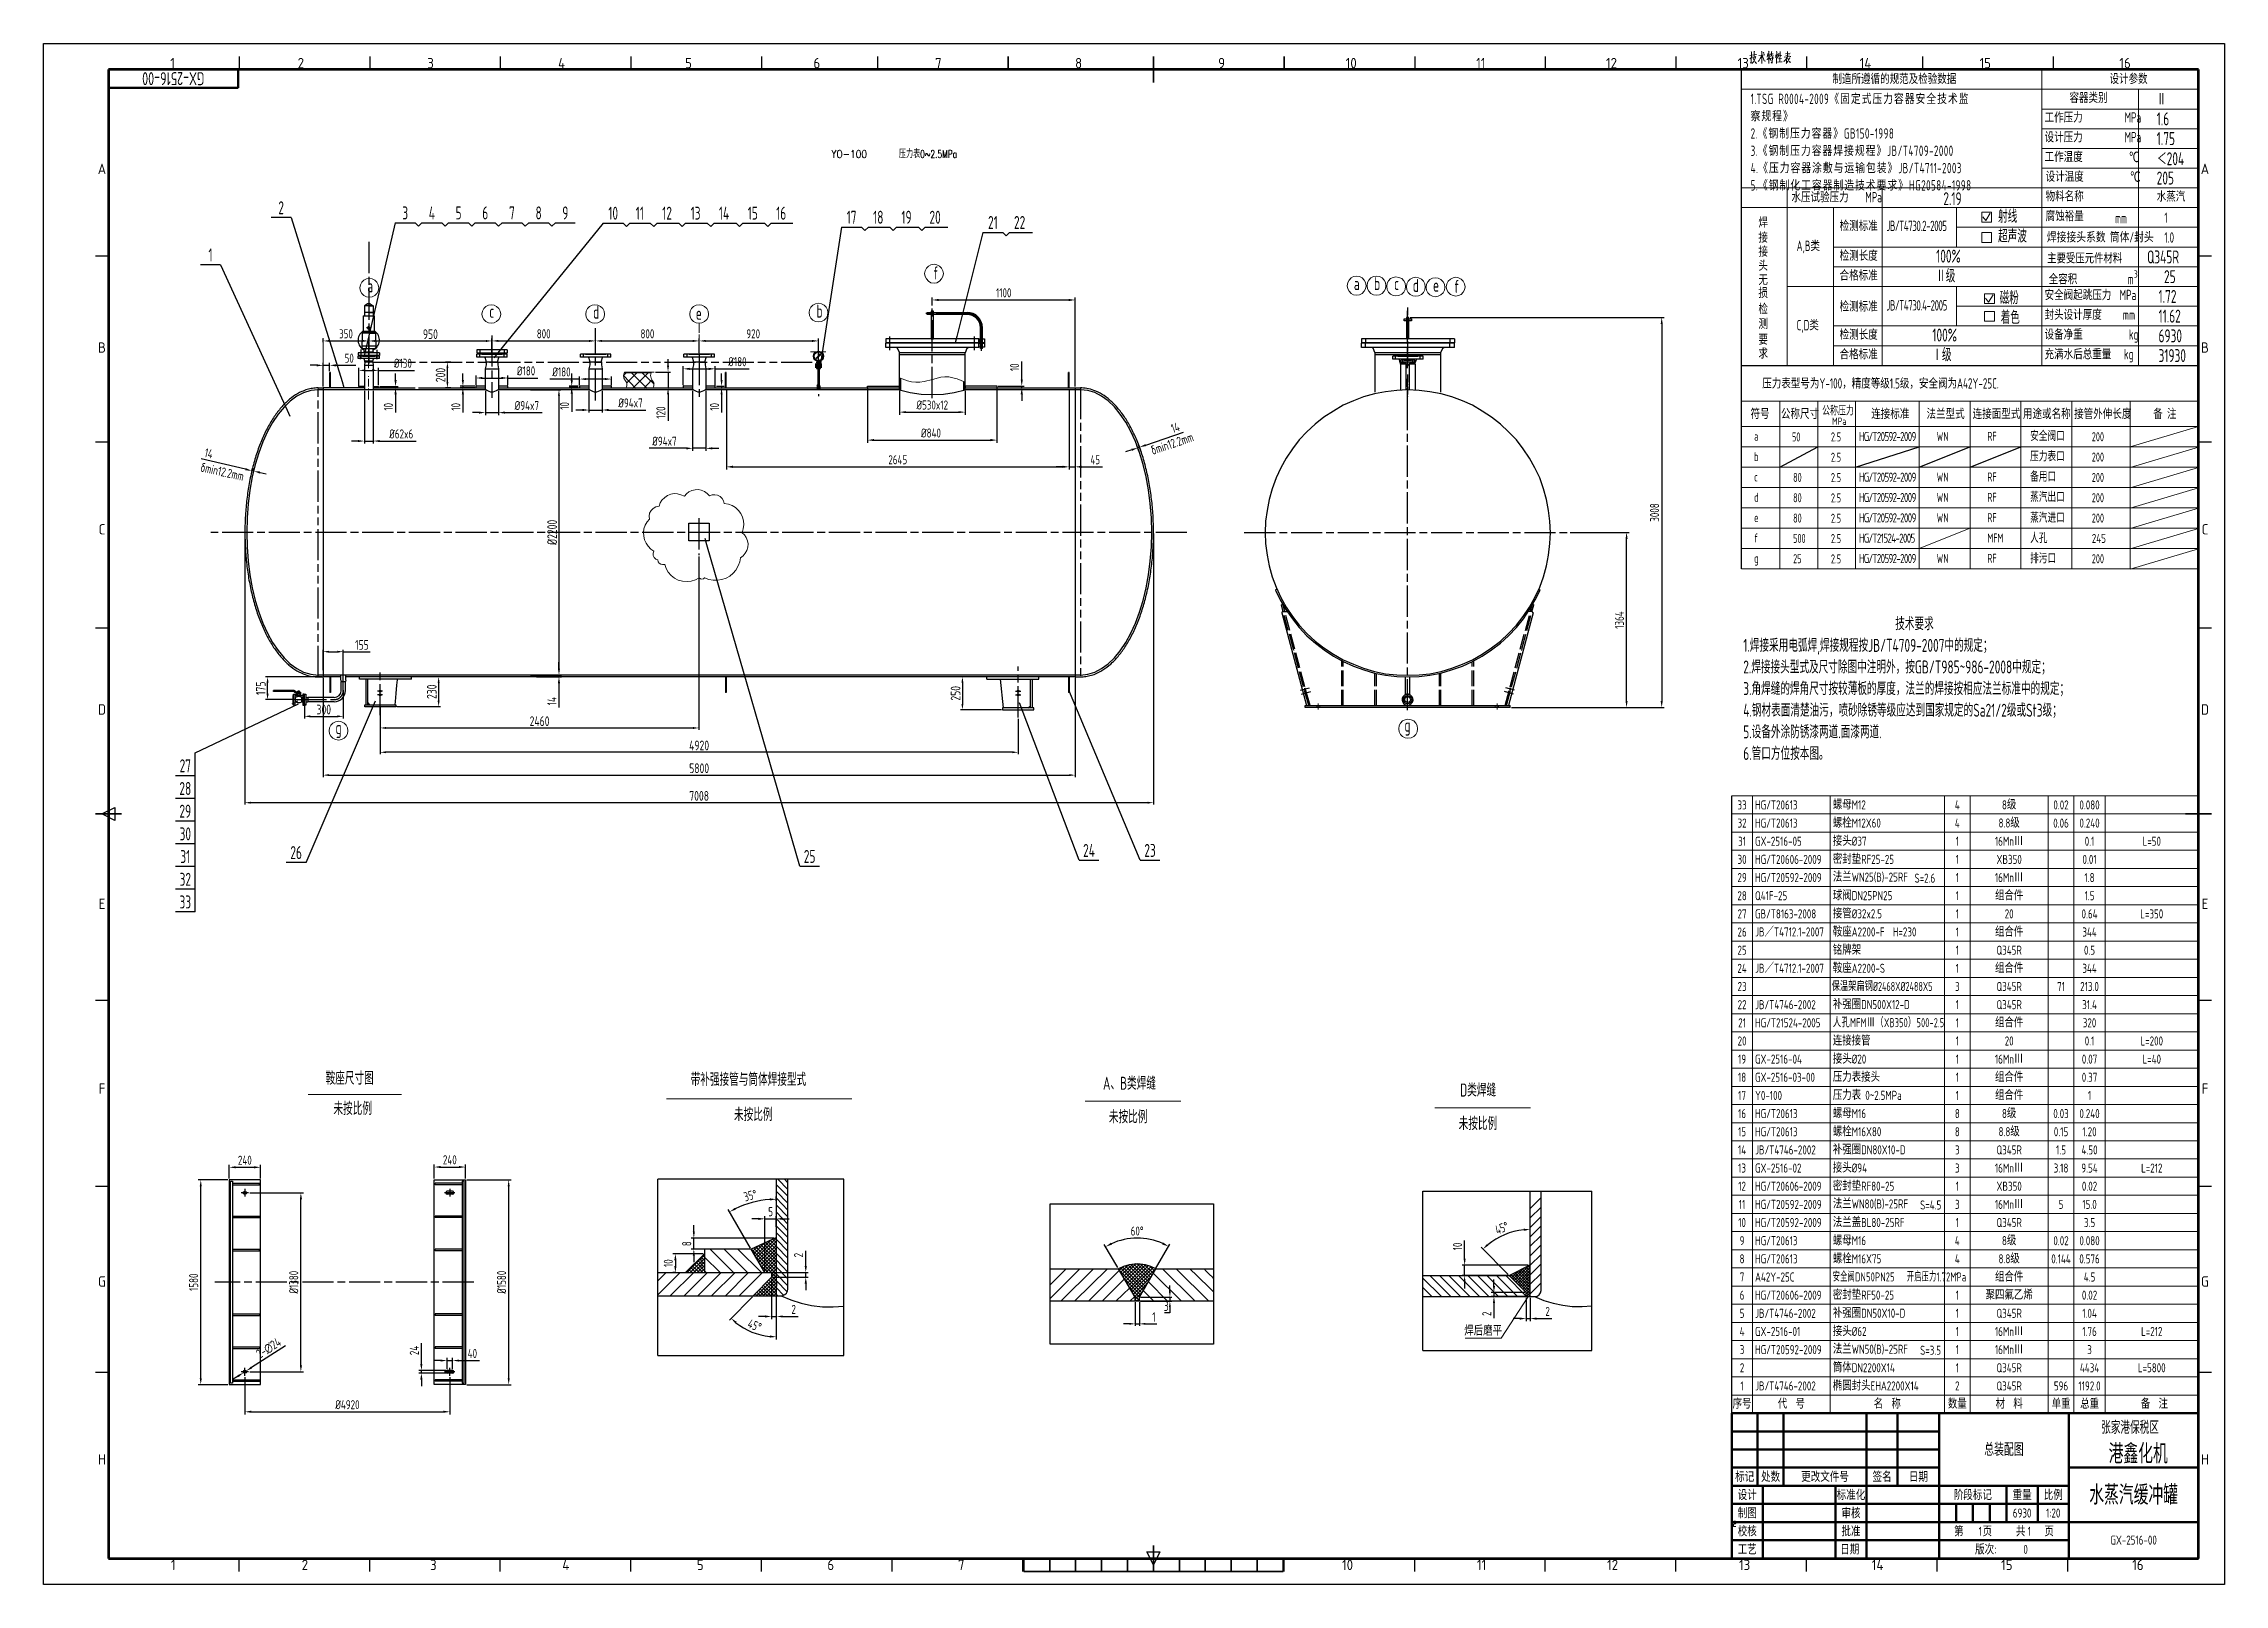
# Model space of a CAD drawing. Header units: millimetres. Extents: x 43627 to 71421, y -4964 to 6916.
# Drawn here: x 54601 to 71421, y -4964 to 6916 of the extents above; entities that cross this region are included whole.
import ezdxf
from ezdxf.enums import TextEntityAlignment as Align

# ---------------------------------------------------------------- set-up
doc = ezdxf.new("R2010")
doc.units = ezdxf.units.MM
doc.header["$LTSCALE"] = 20
for name, pattern in [('AM_ISO02W050', [7.5, 6, -1.5]), ('AM_ISO08W050', [18, 12, -1.5, 3, -1.5]), ('AM_ISO09W050', [22.5, 12, -1.5, 3, -1.5, 3, -1.5]), ('CENTER', [50.8, 31.75, -6.35, 6.35, -6.35]), ('DASHDOT-M', [36, 30, -3, 0, -3]), ('DASHED', [0.75, 0.5, -0.25])]:
    doc.linetypes.add(name, pattern=pattern)
for name, color, linetype, lineweight in [('AM_5', 3, 'Continuous', 25), ('AM_6', 2, 'Continuous', 35), ('AM_BOR', 7, 'Continuous', 50), ('CDR_DWG3', 1, 'DASHDOT-M', 18), ('轮廓线层', 2, 'Continuous', 60)]:
    doc.layers.add(name, color=color, linetype=linetype, lineweight=lineweight)
for name, color, linetype in [('CDR_DIM', 7, 'Continuous'), ('CDR_DWG1', 4, 'Continuous'), ('中心线', 1, 'AM_ISO08W050'), ('中心线层', 5, 'CENTER'), ('剖面线', 7, 'Continuous'), ('双点划线', 3, 'AM_ISO09W050'), ('文字层', 2, 'Continuous'), ('断面线', 6, 'Continuous'), ('标注层', 7, 'Continuous'), ('符号标注层', 31, 'Continuous'), ('细实线', 7, 'Continuous'), ('虚线', 2, 'AM_ISO02W050'), ('虚线层', 6, 'DASHED'), ('轮廓实线', 4, 'Continuous')]:
    doc.layers.add(name, color=color, linetype=linetype)
doc.styles.add('ACISOTS', font='ISOCP.SHX')
doc.styles.add('HZCF', font='isocp.shx', dxfattribs={"width": 0.8, "bigfont": 'sanctum.shx'})
doc.styles.add('SBHZ', font='ROMANS', dxfattribs={"width": 0.85, "bigfont": 'HZ.SHX'})
doc.styles.get("Standard").update_dxf_attribs({"font": 'isocp.shx', "width": 0.707, "bigfont": 'hztxt.shx'})
doc.dimstyles.new('AM_GB20', dxfattribs={"dimscale": 15, "dimtxt": 5, "dimasz": 3, "dimexe": 1, "dimexo": 0.5, "dimgap": 1, "dimtad": 1, "dimtoh": 1, "dimdsep": 46, "dimtxsty": 'HZCF', "dimcen": 0, "dimclrd": 7, "dimclre": 7, "dimclrt": 2, "dimadec": 0, "dimazin": 2, "dimtp": 0.1, "dimtm": 0.1, "dimtfac": 0.71, "dimtmove": 0, "dimatfit": 3, "dimfxl": 0, "dimlwd": -1, "dimlwe": -1, "dimarcsym": 0})
doc.dimstyles.new('AM_GB_17', dxfattribs={"dimscale": 20, "dimtxt": 3.5, "dimasz": 2.5, "dimexe": 1, "dimexo": 0.5, "dimgap": 1, "dimtad": 1, "dimdsep": 46, "dimtxsty": 'HZCF', "dimcen": 0, "dimclrd": 7, "dimclre": 7, "dimclrt": 2, "dimadec": 0, "dimazin": 2, "dimtp": 0.1, "dimtm": 0.1, "dimtfac": 0.71, "dimtmove": 0, "dimatfit": 3, "dimfxl": 0, "dimlwd": -1, "dimlwe": -1, "dimarcsym": 0})
doc.dimstyles.new('AM_GB_17$0', dxfattribs={"dimscale": 20, "dimtxt": 3.5, "dimasz": 2.5, "dimexe": 1, "dimexo": 0.5, "dimgap": 1, "dimtad": 1, "dimdsep": 46, "dimtxsty": 'HZCF', "dimcen": 0, "dimclrd": 7, "dimclre": 7, "dimclrt": 2, "dimadec": 0, "dimazin": 2, "dimtp": 0.1, "dimtm": 0.1, "dimtfac": 0.71, "dimtmove": 0, "dimatfit": 3, "dimfxl": 0, "dimlwd": -1, "dimlwe": -1, "dimarcsym": 0})

msp = doc.modelspace()

# ---------------------------------------------------------------- texts
at = {"color": 7, "linetype": 'Continuous', "style": 'SBHZ', "width": 0.85}
msp.add_text('YO-100', height=60, dxfattribs=at).set_placement((60677.098, 6034.708))
at = {"color": 2, "char_height": 70, "attachment_point": 5, "style": 'HZCF'}
for insert, rotation in [((63305.183, 3832.245), 18.7288497), ((55979.154, 3615.482), 347.4193621)]:
    msp.add_mtext('δmin12.2mm ', dxfattribs=dict(at, insert=insert, rotation=rotation))
at = {"char_height": 70, "style": 'HZCF'}
for s, insert, attachment_point in [('33', (67700.959, 1046.388), 5), ('HG/T20613', (67800.959, 1046.388), 4), ('螺母M12', (68400.959, 1046.388), 4), ('4', (69360.959, 1046.388), 5), ('8级', (69760.959, 1046.388), 5), ('0.02', (70160.959, 1046.388), 5), ('0.080', (70380.959, 1046.388), 5), ('32', (67700.959, 906.388), 5), ('HG/T20613', (67800.959, 906.388), 4), ('螺栓M12X60', (68400.959, 906.388), 4), ('4', (69360.959, 906.388), 5), ('8.8级', (69760.959, 906.388), 5), ('0.06', (70160.959, 906.388), 5), ('0.240', (70380.959, 906.388), 5), ('31', (67700.959, 766.388), 5), ('GX-2516-05', (67800.959, 766.388), 4), ('接头%%C37', (68400.959, 766.388), 4), ('1', (69360.959, 766.388), 5), ('16MnⅢ', (69760.959, 766.388), 5), ('0.1', (70380.959, 766.388), 5), ('L=50 ', (70860.959, 766.388), 5), ('29', (67700.959, 486.388), 5), ('30', (67700.959, 626.388), 5), ('HG/T20606-2009', (67800.959, 626.388), 4), ('HG/T20592-2009', (67800.959, 486.388), 4), ('密封垫RF25-25', (68400.959, 626.388), 4), ('法兰WN25(B)-25RF', (68400.959, 486.388), 4), ('S=2.6', (69031.248, 481.659), 4), ('1', (69360.959, 626.388), 5), ('1', (69360.959, 486.388), 5), ('16MnⅢ', (69760.959, 486.388), 5), ('XB350', (69760.959, 626.388), 5), ('0.01', (70380.959, 626.388), 5), ('1.8', (70380.959, 486.388), 5), ('28', (67700.959, 346.388), 5), ('Q41F-25', (67800.959, 346.388), 4), ('球阀DN25PN25', (68400.959, 346.388), 4), ('1', (69360.959, 346.388), 5), ('组合件', (69760.959, 346.388), 5), ('1.5', (70380.959, 346.388), 5), ('27', (67700.959, 206.388), 5), ('GB/T8163-2008', (67800.959, 206.388), 4), ('接管%%c32x2.5', (68400.959, 206.388), 4), ('1', (69360.959, 206.388), 5), ('20', (69760.959, 206.388), 5), ('0.64', (70380.959, 206.388), 5), ('L=350 ', (70860.959, 206.388), 5), ('26', (67700.959, 66.388), 5), ('JB／T4712.1-2007', (67800.959, 66.388), 4), ('鞍座A2200-F  H=230', (68400.959, 66.388), 4), ('1', (69360.959, 66.388), 5), ('组合件', (69760.959, 66.388), 5), ('344', (70380.959, 66.388), 5), ('25', (67700.959, -73.612), 5), ('铭牌架', (68400.959, -73.612), 4), ('1', (69360.959, -73.612), 5), ('Q345R', (69760.959, -73.612), 5), ('0.5', (70380.959, -73.612), 5), ('24', (67700.959, -213.612), 5), ('23', (67700.959, -353.612), 5), ('JB／T4712.1-2007', (67800.959, -213.612), 4), ('{\\W0.7;保温架扁钢%%C2468X%%C2488X5}', (68391.639, -353.612), 4), ('鞍座A2200-S', (68400.959, -213.612), 4), ('3', (69360.959, -353.612), 5), ('1', (69360.959, -213.612), 5), ('Q345R', (69760.959, -353.612), 5), ('组合件', (69760.959, -213.612), 5), ('71', (70160.959, -353.612), 5), ('213.0', (70380.959, -353.612), 5), ('344', (70380.959, -213.612), 5), ('22', (67700.959, -493.612), 5), ('JB/T4746-2002', (67800.959, -493.612), 4), ('补强圈DN500X12-D', (68400.959, -493.612), 4), ('1', (69360.959, -493.612), 5), ('Q345R', (69760.959, -493.612), 5), ('31.4', (70380.959, -493.612), 5), ('21', (67700.959, -633.612), 5), ('HG/T21524-2005', (67800.959, -633.612), 4), ('{\\W0.7;\\T1.05;人孔MFMⅢ（XB350）500-2.5}', (68400.959, -633.612), 4), ('1', (69360.959, -633.612), 5), ('组合件', (69760.959, -633.612), 5), ('320', (70380.959, -633.612), 5), ('20', (67700.959, -773.612), 5), ('连接接管', (68400.959, -773.612), 4), ('1', (69360.959, -773.612), 5), ('20', (69760.959, -773.612), 5), ('0.1', (70380.959, -773.612), 5), ('L=200 ', (70860.959, -773.612), 5), ('19', (67700.959, -913.612), 5), ('GX-2516-04', (67800.959, -913.612), 4), ('接头%%c20', (68400.959, -913.612), 4), ('1', (69360.959, -913.612), 5), ('16MnⅢ', (69760.959, -913.612), 5), ('0.07', (70380.959, -913.612), 5), ('L=40 ', (70860.959, -913.612), 5), ('18', (67700.959, -1053.612), 5), ('17', (67700.959, -1193.612), 5), ('Y0-100', (67800.959, -1193.612), 4), ('GX-2516-03-00', (67800.959, -1053.612), 4), ('压力表接头', (68400.959, -1053.612), 4), ('压力表 0~2.5MPa', (68400.959, -1193.612), 4), ('1', (69360.959, -1053.612), 5), ('1', (69360.959, -1193.612), 5), ('组合件', (69760.959, -1053.612), 5), ('组合件', (69760.959, -1193.612), 5), ('0.37', (70380.959, -1053.612), 5), ('1', (70380.959, -1193.612), 5), ('16', (67700.959, -1333.612), 5), ('HG/T20613', (67800.959, -1333.612), 4), ('螺母M16', (68400.959, -1333.612), 4), ('8', (69360.959, -1333.612), 5), ('8级', (69760.959, -1333.612), 5), ('0.03', (70160.959, -1333.612), 5), ('0.240', (70380.959, -1333.612), 5), ('15', (67700.959, -1473.612), 5), ('HG/T20613', (67800.959, -1473.612), 4), ('螺栓M16X80', (68400.959, -1473.612), 4), ('8', (69360.959, -1473.612), 5), ('8.8级', (69760.959, -1473.612), 5), ('0.15', (70160.959, -1473.612), 5), ('1.20', (70380.959, -1473.612), 5), ('14', (67700.959, -1613.612), 5), ('JB/T4746-2002', (67800.959, -1613.612), 4), ('补强圈DN80X10-D', (68400.959, -1613.612), 4), ('3', (69360.959, -1613.612), 5), ('Q345R', (69760.959, -1613.612), 5), ('1.5', (70160.959, -1613.612), 5), ('4.50', (70380.959, -1613.612), 5), ('13', (67700.959, -1753.612), 5), ('GX-2516-02', (67800.959, -1753.612), 4), ('接头%%c94', (68400.959, -1753.612), 4), ('3', (69360.959, -1753.612), 5), ('16MnⅢ', (69760.959, -1753.612), 5), ('3.18', (70160.959, -1753.612), 5), ('9.54', (70380.959, -1753.612), 5), ('L=212 ', (70860.959, -1753.612), 5), ('12', (67700.959, -1893.612), 5), ('11', (67700.959, -2033.612), 5), ('HG/T20606-2009', (67800.959, -1893.612), 4), ('HG/T20592-2009', (67800.959, -2033.612), 4), ('密封垫RF80-25', (68400.959, -1893.612), 4), ('法兰WN80(B)-25RF', (68400.959, -2033.612), 4), ('S=4.5', (69074.313, -2038.341), 4), ('3', (69360.959, -2033.612), 5), ('1', (69360.959, -1893.612), 5), ('16MnⅢ', (69760.959, -2033.612), 5), ('XB350', (69760.959, -1893.612), 5), ('5', (70160.959, -2033.612), 5), ('0.02', (70380.959, -1893.612), 5), ('15.0', (70380.959, -2033.612), 5), ('10', (67700.959, -2173.612), 5), ('HG/T20592-2009', (67800.959, -2173.612), 4), ('法兰盖BL80-25RF', (68400.959, -2173.612), 4), ('1', (69360.959, -2173.612), 5), ('Q345R', (69760.959, -2173.612), 5), ('3.5', (70380.959, -2173.612), 5), ('9', (67700.959, -2313.612), 5), ('HG/T20613', (67800.959, -2313.612), 4), ('螺母M16', (68400.959, -2313.612), 4), ('4', (69360.959, -2313.612), 5), ('8级', (69760.959, -2313.612), 5), ('0.02', (70160.959, -2313.612), 5), ('0.080', (70380.959, -2313.612), 5), ('8', (67700.959, -2453.612), 5), ('HG/T20613', (67800.959, -2453.612), 4), ('螺栓M16X75', (68400.959, -2453.612), 4), ('4', (69360.959, -2453.612), 5), ('8.8级', (69760.959, -2453.612), 5), ('0.144', (70160.959, -2453.612), 5), ('0.576', (70380.959, -2453.612), 5), ('7', (67700.959, -2593.612), 5), ('A42Y-25C', (67800.959, -2593.612), 4), ('密封垫RF50-25', (68400.959, -2733.612), 4), ('{\\W0.6;\\T1.05;安全阀DN50PN25   开启压力1.72MPa}', (68400.959, -2593.612), 4), ('1', (69360.959, -2593.612), 5), ('聚四氟乙烯', (69760.959, -2733.612), 5), ('组合件', (69760.959, -2593.612), 5), ('4.5', (70380.959, -2593.612), 5), ('5', (67700.959, -2873.612), 5), ('6', (67700.959, -2733.612), 5), ('JB/T4746-2002', (67800.959, -2873.612), 4), ('HG/T20606-2009', (67800.959, -2733.612), 4), ('补强圈DN50X10-D', (68400.959, -2873.612), 4), ('1', (69360.959, -2733.612), 5), ('1', (69360.959, -2873.612), 5), ('Q345R', (69760.959, -2873.612), 5), ('0.02', (70380.959, -2733.612), 5), ('1.04', (70380.959, -2873.612), 5), ('4', (67700.959, -3013.612), 5), ('GX-2516-01', (67800.959, -3013.612), 4), ('接头%%c62', (68400.959, -3013.612), 4), ('1', (69360.959, -3013.612), 5), ('16MnⅢ', (69760.959, -3013.612), 5), ('1.76', (70380.959, -3013.612), 5), ('L=212 ', (70860.959, -3013.612), 5), ('3', (67700.959, -3153.612), 5), ('HG/T20592-2009', (67800.959, -3153.612), 4), ('法兰WN50(B)-25RF', (68400.959, -3153.612), 4), ('S=3.5', (69074.313, -3158.341), 4), ('1', (69360.959, -3153.612), 5), ('16MnⅢ', (69760.959, -3153.612), 5), ('3', (70380.959, -3153.612), 5), ('2', (67700.959, -3293.612), 5), ('筒体DN2200X14', (68400.959, -3293.612), 4), ('1', (69360.959, -3293.612), 5), ('Q345R', (69760.959, -3293.612), 5), ('4434', (70380.959, -3293.612), 5), ('L=5800 ', (70860.959, -3293.612), 5), ('1', (67700.959, -3433.612), 5), ('JB/T4746-2002', (67800.959, -3433.612), 4), ('椭圆封头EHA2200X14', (68400.959, -3433.612), 4), ('2', (69360.959, -3433.612), 5), ('Q345R', (69760.959, -3433.612), 5), ('596', (70160.959, -3433.612), 5), ('1192.0', (70380.959, -3433.612), 5)]:
    msp.add_mtext(s, dxfattribs=dict(at, insert=insert, attachment_point=attachment_point))
at = {"color": 2, "insert": (65703.918, -3010.048), "char_height": 70, "attachment_point": 5, "style": 'HZCF'}
msp.add_mtext('焊后磨平', dxfattribs=at)
at = {"char_height": 70, "attachment_point": 5, "style": 'HZCF'}
for s, insert, width in [('{\\C3;序号}', (67700.959, -3573.612), 160), ('{\\C3;代  号}', (68080.959, -3573.612), 600), ('{\\C3;名  称}', (68820.959, -3573.612), 600), ('{\\C3;数量}', (69360.959, -3573.612), 600), ('{\\C3;材  料}', (69760.959, -3573.612), 600), ('{\\C3;单重}', (70160.959, -3573.612), 600), ('{\\C3;总重}', (70380.959, -3573.612), 600), ('{\\C3;备  注}', (70880.959, -3573.612), 600)]:
    msp.add_mtext(s, dxfattribs=dict(at, insert=insert, width=width))
at = {"layer": 'AM_5', "color": 7, "char_height": 100, "attachment_point": 8}
for s, insert in [('2', (56432.854, 5600.835)), ('3', (57389.911, 5561.006)), ('4', (57595.732, 5561.006)), ('5', (57801.553, 5561.006)), ('6', (58007.373, 5561.006)), ('7', (58213.194, 5561.006)), ('8', (58419.015, 5561.006)), ('9', (58624.835, 5561.006)), ('10', (58993.949, 5558.973)), ('11', (59199.77, 5558.973)), ('12', (59409.43, 5558.973)), ('13', (59629.493, 5558.973)), ('14', (59848.81, 5558.973)), ('15', (60070.47, 5558.973)), ('16', (60289.788, 5558.973)), ('17', (60832.833, 5527.807)), ('18', (61038.654, 5527.807)), ('19', (61256.314, 5527.807)), ('20', (61476.838, 5527.807)), ('21', (61922.756, 5487.452)), ('22', (62128.577, 5487.452)), ('1', (55888.317, 5237.424)), ('27', (55693.661, 1298.033)), ('28', (55693.661, 1123.033)), ('29', (55693.661, 948.033)), ('30', (55693.661, 773.033)), ('31', (55693.661, 598.033)), ('26', (56548.741, 628.804)), ('25', (60509.208, 599.363)), ('24', (62664.253, 645.385)), ('23', (63134.533, 645.485)), ('32', (55693.661, 423.033)), ('33', (55693.661, 248.033))]:
    msp.add_mtext(s, dxfattribs=dict(at, insert=insert))
at = {"layer": 'AM_6', "color": 7, "width": 0.8}
for s, p in [('焊', (67826.978, 5497.074)), ('接', (67826.978, 5381.307)), ('接', (67826.978, 5273.075)), ('头', (67826.978, 5164.051)), ('无', (67826.978, 5054.901)), ('损', (67826.978, 4954.177)), ('检', (67826.978, 4830.878)), ('测', (67826.978, 4715.852)), ('求', (67826.978, 4487.208)), ('要', (67826.978, 4594.724))]:
    msp.add_text(s, height=80, dxfattribs=at).set_placement(p)
at = {"layer": 'AM_6', "color": 7, "lineweight": 50, "width": 0.67}
for s, height, p in [('mm', 80, (70578.869, 5530.469)), ('主要受压元件材料', 80, (70053.9, 5221.595)), ('磁粉', 100, (69687.876, 4906.608)), ('着色', 100, (69695.79, 4755.425))]:
    msp.add_text(s, height=height, dxfattribs=at).set_placement(p)
at = {"layer": 'AM_6', "color": 7, "lineweight": 50, "attachment_point": 1}
for s, insert, char_height, width in [('制造所遵循的规范及检验数据', (68397.801, 6684.715), 80, 1736.57159), ('设计参数', (70534.666, 6684.715), 80, 1736.57159), ('{\\W0.7;\\T1.1;1.TSG R0004-2009《固定式压力容器安全技术监察规程》\\P2.《钢制压力容器》GB150-1998\\P3.《钢制压力容器焊接规程》JB/T4709-2000\\P4.《压力容器涂敷与运输包装》JB/T4711-2003\\P5.《钢制化工容器制造技术要求》HG20584-1998}', (67767.108, 6530.524), 80, 1736.57159), ('工作压力          MPa', (70034.122, 6387.558), 80, 1736.57159), ('容器类别', (70225.879, 6539.141), 80, 1736.57159), ('Ⅱ', (70898.965, 6537.963), 100, 266.4027), ('设计压力          MPa', (70034.122, 6235.451), 80, 1736.57159), ('1.6', (70898.965, 6386.38), 100, 266.4027), ('1.75', (70898.965, 6234.272), 100, 266.4027), ('工作温度           ℃', (70034.122, 6083.343), 80, 1736.57159), ('＜204', (70901.801, 6078.844), 100, 266.4027), ('设计温度           ℃', (70042.118, 5931.236), 80, 1736.57159), ('205', (70898.965, 5930.057), 100, 266.4027), ('水压试验压力    MPa', (68081.457, 5772.638), 80, 1736.57159), ('2.19', (69253.535, 5770.858), 100, 266.4027), ('物料名称', (70042.118, 5779.128), 80, 1736.57159), ('水蒸汽', (70898.965, 5777.95), 80, 1736.57159), ('检测标准', (68453.099, 5551.064), 80, 1736.57159), ('{\\W0.7;\\T0.9;JB/T4730.2-2005}', (68813.799, 5551.064), 80, 1736.57159), ('射线', (69675.395, 5634.808), 100, 266.4027), ('腐蚀裕量', (70042.118, 5627.02), 80, 1736.57159), ('1', (70957.803, 5613.798), 80, 1736.57159), ('A,B类', (68121.883, 5397.166), 80, 1736.57159), ('超声波', (69675.395, 5482.7), 100, 266.4027), ('{\\W0.7;焊接接头系数 筒体/封头}', (70051.597, 5463.723), 80, 1736.57159), ('1.0', (70957.803, 5461.69), 80, 1736.57159), ('检测长度', (68453.099, 5321.57), 80, 1736.57159), ('100%', (69197.672, 5327.758), 100, 266.4027), ('Q345R', (70825.156, 5321.627), 100, 266.4027), ('合格标准', (68453.099, 5169.462), 80, 1736.57159), ('Ⅱ级', (69197.672, 5175.65), 100, 266.4027), ('\\A1;全容积            m{\\H0.7x;\\S3^ ;}', (70065.58, 5167.59), 80, 1736.57159), ('25', (70955.741, 5169.519), 100, 266.4027), ('检测标准', (68453.099, 4930.201), 80, 1736.57159), ('{\\W0.7;\\T0.9;JB/T4730.4-2005}', (68813.799, 4938.568), 80, 1736.57159), ('安全阀起跳压力  MPa', (70034.122, 5018.59), 80, 1736.57159), ('1.72', (70913.089, 5017.412), 100, 266.4027), ('C,D类', (68121.883, 4785.746), 80, 1736.57159), ('检测长度', (68453.099, 4713.14), 80, 1736.57159), ('100%', (69168.643, 4719.328), 100, 266.4027), ('封头设计厚度     mm', (70034.122, 4866.482), 80, 1736.57159), ('设备净重           kg', (70034.122, 4714.375), 80, 1736.57159), ('11.62', (70913.089, 4865.304), 100, 266.4027), ('6930', (70913.089, 4713.196), 100, 266.4027), ('合格标准', (68453.099, 4561.032), 80, 1736.57159), ('Ⅰ级', (69168.643, 4567.22), 100, 266.4027), ('充满水后总重量   kg', (70034.122, 4562.267), 80, 1736.57159), ('31930', (70913.089, 4561.089), 100, 266.4027), ('压力表型号为Y-100，精度等级1.5级，安全阀为A42Y-25C.', (67856.426, 4336.699), 80, 3991.59459), ('符号', (67766.184, 4101.91), 80, 1736.57159), ('公称尺寸', (68000.658, 4101.91), 80, 1736.57159), ('公称压力', (68318.511, 4115.191), 64, 1389.25727), ('连接标准', (68697.078, 4101.91), 80, 1736.57159), ('法兰型式', (69123.644, 4101.91), 80, 1736.57159), ('连接面型式', (69479.419, 4101.91), 80, 1736.57159), ('用途或名称', (69867.356, 4101.91), 80, 1736.57159), ('接管外伸长度', (70262.364, 4101.91), 80, 1736.57159), ('备 注 ', (70872.312, 4101.91), 80, 1736.57159), ('                             技术要求\\P1.焊接采用电弧焊,焊接规程按JB/T4709-2007中的规定；\\P2.焊接接头型式及尺寸除图中注明外，按GB/T985~986-2008中规定；\\P3.角焊缝的焊角尺寸按较薄板的厚度，法兰的焊接按相应法兰标准中的规定；\\P4.钢材表面清楚油污，喷砂除锈等级应达到国家规定的Sa21/2级或St3级；\\P5.设备外涂防锈漆两道.面漆两道.\\P6.管口方位按本图。', (67710.026, 2493.42), 100, 3732.86298), ('鞍座尺寸图', (56775.491, -1011.07), 100, 1404.78755), ('带补强接管与筒体焊接型式', (59591.749, -1020.309), 100, 1404.78755), ('A、B类焊缝', (62772.109, -1049.932), 100, 1404.78755), ('D类焊缝', (65526.061, -1101.973), 100, 1404.78755), ('未按比例', (56836.365, -1245.034), 100, 1404.78755), ('未按比例', (59926.063, -1291.174), 100, 1404.78755), ('未按比例', (62817.332, -1308.59), 100, 1404.78755), ('未按比例', (65515.002, -1360.632), 100, 1404.78755)]:
    msp.add_mtext(s, dxfattribs=dict(at, insert=insert, char_height=char_height, width=width))
at = {"layer": 'AM_6', "attachment_point": 1}
for s, insert, char_height, width in [('a', (57097.164, 5098.428), 100, 98.76063), ('f', (61461.342, 5198.106), 100, 98.76063), ('a', (64706.756, 5115.968), 100, 98.76063), ('b', (64862.667, 5115.968), 100, 98.76063), ('c', (65016.845, 5115.968), 100, 98.76063), ('d', (65161.495, 5102.12), 100, 98.76063), ('e', (65317.406, 5103.851), 100, 98.76063), ('f', (65479.38, 5094.33), 100, 98.76063), ('d', (58839.241, 4895.431), 100, 98.76063), ('b', (60561.828, 4903.993), 100, 98.76063), ('c', (58038.187, 4901.987), 100, 98.76063), ('e', (59631.2, 4886.7), 100, 98.76063), ('a', (67794.17, 3923.733), 70, 257.06991), ('50', (68085.854, 3918.823), 70, 257.06991), ('2.5', (68386.32, 3918.823), 70, 257.06991), ('MPa', (68395.301, 4033.024), 56, 205.65592), ('{\\W0.8;\\T0.75;HG/T20592-2009}', (68602.779, 3922.046), 70, 766.07885), ('WN', (69201.658, 3922.996), 70, 257.06991), ('RF', (69593.582, 3922.996), 70, 257.06991), ('安全阀口', (69922.714, 3923.297), 70, 257.06991), ('200', (70398.449, 3920.263), 70, 257.06991), ('b', (67794.17, 3766.964), 70, 257.06991), ('2.5', (68386.32, 3762.053), 70, 257.06991), ('压力表口', (69922.714, 3766.527), 70, 257.06991), ('200', (70398.449, 3763.493), 70, 257.06991), ('c', (67794.17, 3610.194), 70, 257.06991), ('80', (68094.708, 3606.724), 70, 257.06991), ('2.5', (68386.32, 3605.284), 70, 257.06991), ('{\\W0.8;\\T0.75;HG/T20592-2009}', (68602.779, 3608.507), 70, 766.07885), ('WN', (69201.658, 3609.456), 70, 257.06991), ('RF', (69593.582, 3609.456), 70, 257.06991), ('备用口', (69922.714, 3609.758), 70, 257.06991), ('200', (70398.449, 3606.724), 70, 257.06991), ('d', (67794.17, 3453.424), 70, 257.06991), ('80', (68094.708, 3449.954), 70, 257.06991), ('2.5', (68386.32, 3448.514), 70, 257.06991), ('{\\W0.8;\\T0.75;HG/T20592-2009}', (68602.779, 3451.737), 70, 766.07885), ('WN', (69201.658, 3452.687), 70, 257.06991), ('RF', (69593.582, 3452.687), 70, 257.06991), ('蒸汽出口', (69922.714, 3452.988), 70, 257.06991), ('200', (70398.449, 3449.954), 70, 257.06991), ('e', (67794.17, 3296.655), 70, 257.06991), ('80', (68094.708, 3293.184), 70, 257.06991), ('2.5', (68386.32, 3291.744), 70, 257.06991), ('{\\W0.8;\\T0.75;HG/T20592-2009}', (68602.779, 3294.968), 70, 766.07885), ('WN', (69201.658, 3295.917), 70, 257.06991), ('RF', (69593.582, 3295.917), 70, 257.06991), ('蒸汽进口', (69922.714, 3293.104), 70, 257.06991), ('200', (70398.449, 3293.184), 70, 257.06991), ('f', (67794.17, 3139.885), 70, 257.06991), ('500', (68094.708, 3136.415), 70, 257.06991), ('2.5', (68386.32, 3134.975), 70, 257.06991), ('{\\W0.8;\\T0.75;HG/T21524-2005}', (68602.779, 3138.198), 70, 766.07885), ('MFM', (69593.582, 3139.148), 70, 257.06991), ('人孔', (69922.714, 3136.334), 70, 257.06991), ('{\\W0.8;245}', (70398.449, 3136.415), 70, 257.06991), ('g', (67794.17, 2983.116), 70, 257.06991), ('25', (68094.708, 2979.645), 70, 257.06991), ('2.5', (68386.32, 2978.205), 70, 257.06991), ('{\\W0.8;\\T0.75;HG/T20592-2009}', (68602.779, 2981.429), 70, 766.07885), ('WN', (69201.658, 2982.378), 70, 257.06991), ('RF', (69593.582, 2982.378), 70, 257.06991), ('排污口', (69922.714, 2979.564), 70, 257.06991), ('200', (70398.449, 2979.645), 70, 257.06991), ('g', (56852.404, 1692.194), 100, 98.76063), ('g', (65097.088, 1711.39), 100, 98.76063)]:
    msp.add_mtext(s, dxfattribs=dict(at, insert=insert, char_height=char_height, width=width))
at = {"layer": 'CDR_DIM', "linetype": 'Continuous', "style": 'SBHZ', "width": 0.7}
msp.add_text('压力表0~2.5MPa', height=60, dxfattribs=at).set_placement((61198.318, 6034.708))

# ---------------------------------------------------------------- blocks, each defined once
blk = doc.blocks.new('SANCTUM_A1_H')
at = {"layer": 'AM_BOR', "color": 1, "lineweight": 25}
for p, q in [((0, 594), (841, 594)), ((0, 0), (0, 594)), ((75.38, 589), (75.38, 584)), ((125.75, 589), (125.75, 584)), ((176.12, 589), (176.12, 584)), ((226.5, 589), (226.5, 584)), ((276.87, 589), (276.87, 584)), ((321.62, 589), (321.62, 584)), ((528.75, 589), (528.75, 584)), ((579.12, 589), (579.12, 584)), ((629.5, 589), (629.5, 584)), ((679.87, 589), (679.87, 584)), ((724.62, 589), (724.62, 584)), ((775, 589), (775, 584)), ((841, 594), (841, 0)), ((20, 512.25), (25, 512.25)), ((831, 512.25), (836, 512.25)), ((20, 440.5), (25, 440.5)), ((831, 440.5), (836, 440.5)), ((20, 368.75), (25, 368.75)), ((831, 368.75), (836, 368.75)), ((22.5, 297), (27.5, 299.5)), ((27.5, 294.5), (22.5, 297)), ((27.5, 299.5), (27.5, 294.5)), ((20, 225.25), (25, 225.25)), ((831, 225.25), (836, 225.25)), ((20, 153.5), (25, 153.5)), ((831, 153.5), (836, 153.5)), ((20, 81.75), (25, 81.75)), ((831, 81.75), (836, 81.75)), ((75.38, 5), (75.38, 10)), ((125.75, 5), (125.75, 10)), ((176.12, 5), (176.12, 10)), ((226.5, 5), (226.5, 10)), ((276.87, 5), (276.87, 10)), ((327.25, 5), (327.25, 10)), ((377.62, 5), (377.62, 10)), ((428, 7.5), (425.5, 12.5)), ((425.5, 12.5), (430.5, 12.5)), ((430.5, 12.5), (428, 7.5)), ((478.37, 5), (478.37, 10)), ((528.75, 5), (528.75, 10)), ((579.12, 5), (579.12, 10)), ((629.5, 5), (629.5, 10)), ((679.87, 5), (679.87, 10)), ((730.25, 5), (730.25, 10)), ((780.62, 5), (780.62, 10)), ((841, 0), (0, 0))]:
    blk.add_line(p, q, dxfattribs=at)
at = {"layer": 'AM_BOR', "color": 2, "lineweight": 35}
for p, q in [((372, 589), (372, 584)), ((428, 584), (428, 589)), ((478.37, 589), (478.37, 584)), ((428, 579), (428, 584)), ((20, 297), (30, 297)), ((826, 297), (836, 297)), ((378, 10), (378, 5)), ((388, 10), (388, 5)), ((398, 10), (398, 5)), ((408, 10), (408, 5)), ((418, 10), (418, 5)), ((428, 10), (428, 15)), ((428, 10), (428, 5)), ((438, 10), (438, 5)), ((448, 10), (448, 5)), ((458, 10), (458, 5)), ((468, 10), (468, 5)), ((478, 10), (478, 5)), ((378, 5), (478, 5))]:
    blk.add_line(p, q, dxfattribs=at)
at = {"layer": 'AM_BOR', "color": 130, "lineweight": 80}
for p, q in [((831, 584), (25, 584)), ((25, 584), (25, 10)), ((831, 10), (831, 584)), ((25, 10), (831, 10))]:
    blk.add_line(p, q, dxfattribs=at)
at = {"layer": 'AM_BOR', "color": 130}
for p, q in [((75, 577), (75, 584)), ((25, 577), (75, 577))]:
    blk.add_line(p, q, dxfattribs=at)
at = {"layer": 'AM_BOR', "color": 1, "lineweight": 25, "style": 'ACISOTS'}
for s, p in [('1', (49.74, 586.5)), ('2', (99.21, 586.5)), ('3', (149.22, 586.5)), ('4', (199.77, 586.5)), ('5', (248.71, 586.5)), ('6', (298.19, 586.5)), ('7', (345.06, 586.5)), ('8', (399.14, 586.5)), ('9', (454.28, 586.5)), ('10', (504.27, 586.5)), ('11', (554.25, 586.5)), ('12', (604.64, 586.5)), ('13', (655.43, 586.5)), ('14', (702.6, 586.5)), ('15', (748.78, 586.5)), ('16', (802.68, 586.5)), ('A', (22.5, 545.68)), ('A', (833.5, 545.68)), ('B', (22.5, 476.82)), ('B', (833.5, 476.82)), ('C', (22.5, 406.76)), ('C', (833.5, 406.76)), ('D', (22.5, 337.31)), ('D', (833.5, 337.31)), ('E', (22.5, 262.38)), ('E', (833.5, 262.38)), ('F', (22.5, 191.12)), ('F', (833.5, 191.12)), ('G', (22.5, 116.78)), ('G', (833.5, 116.78)), ('H', (22.5, 48.19)), ('H', (833.5, 48.19)), ('1', (49.97, 7.5)), ('2', (100.77, 7.5)), ('3', (150.31, 7.5)), ('4', (201.39, 7.5)), ('5', (253.24, 7.5)), ('6', (303.54, 7.5)), ('7', (353.85, 7.5)), ('10', (502.86, 7.5)), ('11', (554.52, 7.5)), ('12', (605.07, 7.5)), ('13', (655.98, 7.5)), ('14', (707.27, 7.5)), ('15', (757.09, 7.5)), ('16', (807.64, 7.5))]:
    blk.add_text(s, height=4, dxfattribs=at).set_placement(p, align=Align.MIDDLE)
at = {"layer": 'AM_BOR', "color": 2, "style": 'HZCF', "width": 0.75}
blk.add_attdef('DWG-NO.{10}', text='', height=5, rotation=180, dxfattribs=at).set_placement((50, 580.5), align=Align.MIDDLE_CENTER)
blk = doc.blocks.new('SANCTUM')
at = {"layer": 'AM_BOR', "color": 1}
for p, q in [((-170, 28), (-170, 56)), ((-160, 28), (-160, 56)), ((-128, 28), (-128, 56)), ((-116, 28), (-116, 56)), ((-180, 49), (-100, 49)), ((-180, 42), (-100, 42)), ((-180, 35), (-100, 35)), ((-168, 28), (-168, 0)), ((-140, 28), (-140, 0)), ((-128, 28), (-128, 0)), ((-74, 28), (-74, 14)), ((-62, 28), (-62, 14)), ((-180, 21), (-100, 21)), ((-100, 21), (-50, 21)), ((-93.5, 21), (-93.5, 14)), ((-87, 21), (-87, 14)), ((-80.5, 21), (-80.5, 14)), ((-180, 14), (-100, 14)), ((-100, 14), (-50, 14)), ((-180, 7), (-100, 7)), ((-100, 7), (-50, 7))]:
    blk.add_line(p, q, dxfattribs=at)
at = {"layer": 'AM_BOR', "color": 10}
for p, q in [((-100, 56), (-100, 0)), ((-50, 56), (-50, 0)), ((-50, 35), (0, 35)), ((-180, 28), (-50, 28)), ((-50, 14), (0, 14))]:
    blk.add_line(p, q, dxfattribs=at)
at = {"layer": 'AM_BOR', "color": 130}
blk.add_lwpolyline([(-180, 56), (0, 56), (0, 0), (-180, 0)], close=True, dxfattribs=at)
at = {"layer": '中心线'}
blk.add_point((0, 14), dxfattribs=at)
at = {"layer": '剖面线'}
blk.add_point((0, 14), dxfattribs=at)
at = {"layer": '双点划线'}
blk.add_point((0, 14), dxfattribs=at)
at = {"layer": '文字层'}
blk.add_point((0, 14), dxfattribs=at)
at = {"layer": '断面线'}
blk.add_point((0, 14), dxfattribs=at)
at = {"layer": '标注层'}
blk.add_point((0, 14), dxfattribs=at)
at = {"layer": '符号标注层'}
blk.add_point((0, 14), dxfattribs=at)
at = {"layer": '细实线'}
blk.add_point((0, 14), dxfattribs=at)
at = {"layer": '虚线'}
blk.add_point((0, 14), dxfattribs=at)
at = {"layer": '轮廓实线'}
blk.add_point((0, 14), dxfattribs=at)
at = {"layer": 'AM_6', "color": 7, "lineweight": 50, "insert": (-37.51, 52.99), "char_height": 5, "width": 41.3457, "attachment_point": 1}
blk.add_mtext('张家港保税区', dxfattribs=at)
at = {"layer": 'AM_BOR', "color": 2, "char_height": 4, "attachment_point": 5, "style": 'HZCF'}
for s, insert, width in [('标记', (-175, 31.5), 10), ('处数', (-165, 31.5), 10), ('更改文件号', (-144, 31.5), 32), ('签名', (-122, 31.5), 10), ('日期', (-108, 31.5), 10), ('设计', (-174, 24.5), 10), ('标准化', (-134, 24.5), 12), ('阶段标记', (-87, 24.5), 32), ('重量', (-68, 24.5), 10), ('比例', (-56, 24.5), 10), ('制图', (-174, 17.5), 10), ('审核', (-134, 17.5), 10), ('校核', (-174, 10.5), 10), ('批准', (-134, 10.5), 10), ('第    页     共    页', (-75, 10.5), 50), ('工艺', (-174, 3.5), 10), ('日期', (-134.49, 3.5), 12), ('版次:', (-82, 3.5), 10)]:
    blk.add_mtext(s, dxfattribs=dict(at, insert=insert, width=width))
at = {"layer": 'AM_BOR', "color": 2, "style": 'HZCF', "width": 0.8}
for tag, height, p in [('MATERIAL{9.5}', 5, (-75, 42)), ('COMPANY{6}', 7.5, (-23.22, 40.35)), ('DRAW{2}', 3.5, (-154.09, 24.5)), ('STD{2}', 3.5, (-114.09, 24.5)), ('NAME{6}', 7.5, (-25, 24.5)), ('PIC{2}', 3.5, (-154.09, 17.5)), ('EXAMINE{2}', 3.5, (-114.09, 17.5)), ('SIGN1{1}', 3.5, (-96.75, 17.5)), ('SIGN2{1}', 3.5, (-90.25, 17.5)), ('SIGN3{1}', 3.5, (-83.75, 17.5)), ('SIGN4{1}', 3.5, (-77.25, 17.5)), ('WEIGHT{2.2}', 3.5, (-68, 17.5)), ('GEN-TITLE-SCA{2.2}', 3.5, (-56, 17.5)), ('CHECK{2}', 3.5, (-154.09, 10.5)), ('APPROVE{2}', 3.5, (-114.09, 10.5)), ('PAGE{1}', 3.5, (-84.13, 10.45)), ('SHEET{1}', 3.5, (-65.25, 10.45)), ('DWG-NO.{10}', 3.5, (-25, 7.07)), ('PROC{2}', 3.5, (-154.09, 3.5)), ('DRAW-DATE{2.8}', 3.5, (-112.29, 4.01)), ('REVISION{4}', 3.5, (-66.65, 3.5))]:
    blk.add_attdef(tag, text='', height=height, dxfattribs=at).set_placement(p, align=Align.MIDDLE_CENTER)
blk = doc.blocks.new('*D15')
at = {"color": 7}
for p, q in [((59320, 4384), (59437, 4384)), ((59417, 4434), (59417, 4484)), ((59417, 4384), (59417, 4262)), ((59391, 4262), (59437, 4262)), ((59417, 4212), (59417, 4008))]:
    blk.add_line(p, q, dxfattribs=at)
for points in [[(59409, 4434), (59425, 4434), (59417, 4384)], [(59409, 4212), (59425, 4212), (59417, 4262)]]:
    blk.add_solid(points, dxfattribs=at)
at = {"layer": 'Defpoints', "color": 0}
for p in [(59310, 4384), (59381, 4262), (59417, 4262)]:
    blk.add_point(p, dxfattribs=at)
at = {"color": 2, "insert": (59362, 4072), "char_height": 70, "attachment_point": 5, "rotation": 90, "style": 'HZCF'}
blk.add_mtext('120', dxfattribs=at)
blk = doc.blocks.new('*D16')
at = {"color": 7}
for p, q in [((56153, 3140), (56153, 1049)), ((63161, 3140), (63161, 1049)), ((56198, 1064), (63116, 1064))]:
    blk.add_line(p, q, dxfattribs=at)
for points in [[(56198, 1071), (56198, 1056), (56153, 1064)], [(63116, 1071), (63116, 1056), (63161, 1064)]]:
    blk.add_solid(points, dxfattribs=at)
at = {"layer": 'Defpoints', "color": 0}
for p in [(56153, 3148), (63161, 3148), (63161, 1064)]:
    blk.add_point(p, dxfattribs=at)
at = {"color": 2, "insert": (59657, 1116), "char_height": 75, "attachment_point": 5, "style": 'HZCF'}
blk.add_mtext('7008', dxfattribs=at)
blk = doc.blocks.new('*D17')
at = {"color": 7}
for p, q in [((57197, 1807), (57197, 1437)), ((62117, 1710), (62117, 1437)), ((62072, 1452), (57242, 1452))]:
    blk.add_line(p, q, dxfattribs=at)
for points in [[(57242, 1460), (57242, 1445), (57197, 1452)], [(62072, 1460), (62072, 1445), (62117, 1452)]]:
    blk.add_solid(points, dxfattribs=at)
at = {"layer": 'Defpoints', "color": 0}
for p in [(57197, 1814), (62117, 1718), (57197, 1452)]:
    blk.add_point(p, dxfattribs=at)
at = {"color": 2, "insert": (59657, 1505), "char_height": 75, "attachment_point": 5, "style": 'HZCF'}
blk.add_mtext('4920', dxfattribs=at)
blk = doc.blocks.new('*D18')
at = {"color": 7}
for p, q in [((59655, 2963), (59655, 1625)), ((57197, 1807), (57197, 1625)), ((57242, 1640), (59610, 1640))]:
    blk.add_line(p, q, dxfattribs=at)
for points in [[(57242, 1647), (57242, 1632), (57197, 1640)], [(59610, 1647), (59610, 1632), (59655, 1640)]]:
    blk.add_solid(points, dxfattribs=at)
at = {"layer": 'Defpoints', "color": 0}
for p in [(59655, 2971), (57197, 1814), (59655, 1640)]:
    blk.add_point(p, dxfattribs=at)
at = {"color": 2, "insert": (58426, 1692), "char_height": 75, "attachment_point": 5, "style": 'HZCF'}
blk.add_mtext('2460', dxfattribs=at)
blk = doc.blocks.new('*D19')
at = {"color": 7}
for p, q in [((56757, 2026), (56757, 1261)), ((62557, 2026), (62557, 1261)), ((56802, 1276), (62512, 1276))]:
    blk.add_line(p, q, dxfattribs=at)
for points in [[(56802, 1284), (56802, 1269), (56757, 1276)], [(62512, 1284), (62512, 1269), (62557, 1276)]]:
    blk.add_solid(points, dxfattribs=at)
at = {"layer": 'Defpoints', "color": 0}
for p in [(56757, 2034), (62557, 2034), (62557, 1276)]:
    blk.add_point(p, dxfattribs=at)
at = {"color": 2, "insert": (59657, 1329), "char_height": 75, "attachment_point": 5, "style": 'HZCF'}
blk.add_mtext('5800', dxfattribs=at)
blk = doc.blocks.new('*D20')
at = {"color": 7}
for p, q in [((57742, 4460), (57700, 4460)), ((57715, 4307), (57715, 4415)), ((57742, 4262), (57700, 4262))]:
    blk.add_line(p, q, dxfattribs=at)
for points in [[(57708, 4415), (57723, 4415), (57715, 4460)], [(57708, 4307), (57723, 4307), (57715, 4262)]]:
    blk.add_solid(points, dxfattribs=at)
at = {"layer": 'Defpoints', "color": 0}
for p in [(57715, 4460), (57750, 4460), (57750, 4262)]:
    blk.add_point(p, dxfattribs=at)
at = {"color": 2, "insert": (57663, 4361), "char_height": 75, "attachment_point": 5, "rotation": 90, "style": 'HZCF'}
blk.add_mtext('200', dxfattribs=at)
blk = doc.blocks.new('*D21')
at = {"color": 7}
for p, q in [((57109, 4464), (57109, 4639)), ((57154, 4624), (58014, 4624)), ((58059, 4530), (58059, 4639))]:
    blk.add_line(p, q, dxfattribs=at)
for points in [[(57154, 4631), (57154, 4616), (57109, 4624)], [(58014, 4631), (58014, 4616), (58059, 4624)]]:
    blk.add_solid(points, dxfattribs=at)
at = {"layer": 'Defpoints', "color": 0}
for p in [(58059, 4624), (57109, 4457), (58059, 4522)]:
    blk.add_point(p, dxfattribs=at)
at = {"color": 2, "insert": (57584, 4676), "char_height": 75, "attachment_point": 5, "style": 'HZCF'}
blk.add_mtext('950', dxfattribs=at)
blk = doc.blocks.new('*D13')
at = {"color": 7}
for p, q in [((63288, -2704), (63288, -2659)), ((63061, -2749), (63303, -2749)), ((63061, -2781), (63303, -2781)), ((63288, -2749), (63288, -2781)), ((63288, -2826), (63288, -2871)), ((63288, -2871), (63246, -2871))]:
    blk.add_line(p, q, dxfattribs=at)
for points in [[(63280, -2704), (63295, -2704), (63288, -2749)], [(63280, -2826), (63295, -2826), (63288, -2781)]]:
    blk.add_solid(points, dxfattribs=at)
at = {"layer": 'Defpoints', "color": 0}
for p in [(63054, -2749), (63054, -2781), (63288, -2781)]:
    blk.add_point(p, dxfattribs=at)
at = {"color": 2, "insert": (63259, -2818), "char_height": 75, "attachment_point": 5, "style": 'HZCF'}
blk.add_mtext('3', dxfattribs=at)
blk = doc.blocks.new('*D14')
at = {"color": 7}
for p, q in [((63020, -2788), (63020, -2970)), ((63054, -2788), (63054, -2970)), ((62975, -2955), (62930, -2955)), ((63020, -2955), (63054, -2955)), ((63099, -2955), (63186, -2955))]:
    blk.add_line(p, q, dxfattribs=at)
for points in [[(62975, -2947), (62975, -2962), (63020, -2955)], [(63099, -2947), (63099, -2962), (63054, -2955)]]:
    blk.add_solid(points, dxfattribs=at)
at = {"layer": 'Defpoints', "color": 0}
for p in [(63020, -2781), (63054, -2781), (63054, -2955)]:
    blk.add_point(p, dxfattribs=at)
at = {"color": 2, "insert": (63165, -2902), "char_height": 75, "attachment_point": 5, "style": 'HZCF'}
blk.add_mtext('1', dxfattribs=at)
blk = doc.blocks.new('*D46')
at = {"color": 7}
for p, q in [((66375, 3148), (66830, 3148)), ((66810, 1847), (66810, 3098)), ((65923, 1797), (66830, 1797))]:
    blk.add_line(p, q, dxfattribs=at)
for points in [[(66802, 3098), (66818, 3098), (66810, 3148)], [(66802, 1847), (66818, 1847), (66810, 1797)]]:
    blk.add_solid(points, dxfattribs=at)
at = {"layer": 'Defpoints', "color": 0}
for p in [(66365, 3148), (66810, 3148), (65913, 1797)]:
    blk.add_point(p, dxfattribs=at)
at = {"color": 2, "insert": (66755, 2472), "char_height": 70, "attachment_point": 5, "rotation": 90, "style": 'HZCF'}
blk.add_mtext('1364', dxfattribs=at)
blk = doc.blocks.new('*D47')
at = {"color": 7}
for p, q in [((58357, 4248), (58591, 4248)), ((58576, 4203), (58576, 2093)), ((58357, 2048), (58591, 2048))]:
    blk.add_line(p, q, dxfattribs=at)
for points in [[(58568, 4203), (58583, 4203), (58576, 4248)], [(58568, 2093), (58583, 2093), (58576, 2048)]]:
    blk.add_solid(points, dxfattribs=at)
at = {"layer": 'Defpoints', "color": 0}
for p in [(58349, 4248), (58349, 2048), (58576, 2048)]:
    blk.add_point(p, dxfattribs=at)
at = {"color": 2, "insert": (58523, 3148), "char_height": 75, "attachment_point": 5, "rotation": 90, "style": 'HZCF'}
blk.add_mtext('%%c2200', dxfattribs=at)
blk = doc.blocks.new('*D48')
at = {"color": 7}
for p, q in [((58403, 2048), (58596, 2048)), ((58403, 2034), (58596, 2034)), ((58576, 2098), (58576, 2148)), ((58576, 2048), (58576, 2034)), ((58576, 1984), (58576, 1798))]:
    blk.add_line(p, q, dxfattribs=at)
for points in [[(58567, 2098), (58584, 2098), (58576, 2048)], [(58567, 1984), (58584, 1984), (58576, 2034)]]:
    blk.add_solid(points, dxfattribs=at)
at = {"layer": 'Defpoints', "color": 0}
for p in [(58393, 2048), (58393, 2034), (58576, 2034)]:
    blk.add_point(p, dxfattribs=at)
at = {"color": 2, "insert": (58521, 1846), "char_height": 70, "attachment_point": 5, "rotation": 90, "style": 'HZCF'}
blk.add_mtext('14', dxfattribs=at)
blk = doc.blocks.new('*D49')
at = {"color": 7}
for p, q in [((56159, 3635), (55816, 3714)), ((56207, 3623), (56212, 3643)), ((56221, 3620), (56207, 3623)), ((56221, 3619), (56225, 3640)), ((56270, 3609), (56318, 3598))]:
    blk.add_line(p, q, dxfattribs=at)
for points in [[(56160, 3643), (56157, 3626), (56207, 3623)], [(56271, 3617), (56268, 3601), (56221, 3620)]]:
    blk.add_solid(points, dxfattribs=at)
at = {"layer": 'Defpoints', "color": 0}
for p in [(56205, 3613), (56207, 3623), (56218, 3610)]:
    blk.add_point(p, dxfattribs=at)
at = {"color": 2, "insert": (55875, 3757), "char_height": 70, "attachment_point": 5, "rotation": 346.9553, "style": 'HZCF'}
blk.add_mtext('14', dxfattribs=at)
blk = doc.blocks.new('*D50')
at = {"color": 7}
for p, q in [((63101, 3821), (63393, 3920)), ((62993, 3784), (62946, 3768)), ((63049, 3775), (63034, 3819)), ((63041, 3800), (63054, 3805)), ((63063, 3780), (63048, 3824))]:
    blk.add_line(p, q, dxfattribs=at)
for points in [[(62991, 3792), (62996, 3776), (63041, 3800)], [(63099, 3829), (63104, 3813), (63054, 3805)]]:
    blk.add_solid(points, dxfattribs=at)
at = {"layer": 'Defpoints', "color": 0}
for p in [(63053, 3766), (63054, 3805), (63066, 3770)]:
    blk.add_point(p, dxfattribs=at)
at = {"color": 2, "insert": (63330, 3956), "char_height": 70, "attachment_point": 5, "rotation": 18.7531, "style": 'HZCF'}
blk.add_mtext('14', dxfattribs=at)
blk = doc.blocks.new('*D51')
at = {"color": 7}
for p, q in [((59658, 4532), (59658, 4644)), ((59708, 4624), (60528, 4624)), ((60578, 4494), (60578, 4644))]:
    blk.add_line(p, q, dxfattribs=at)
for points in [[(59708, 4632), (59708, 4616), (59658, 4624)], [(60528, 4632), (60528, 4616), (60578, 4624)]]:
    blk.add_solid(points, dxfattribs=at)
at = {"layer": 'Defpoints', "color": 0}
for p in [(60578, 4624), (59658, 4522), (60578, 4484)]:
    blk.add_point(p, dxfattribs=at)
at = {"color": 2, "insert": (60074, 4679), "char_height": 70, "attachment_point": 5, "style": 'HZCF'}
blk.add_mtext('920', dxfattribs=at)
blk = doc.blocks.new('*D52')
at = {"color": 7}
for p, q in [((56757, 4615), (56757, 4644)), ((56807, 4624), (57059, 4624)), ((57109, 4461), (57109, 4644))]:
    blk.add_line(p, q, dxfattribs=at)
for points in [[(56807, 4632), (56807, 4616), (56757, 4624)], [(57059, 4632), (57059, 4616), (57109, 4624)]]:
    blk.add_solid(points, dxfattribs=at)
at = {"layer": 'Defpoints', "color": 0}
for p in [(56757, 4605), (57109, 4624), (57109, 4451)]:
    blk.add_point(p, dxfattribs=at)
at = {"color": 2, "insert": (56933, 4679), "char_height": 70, "attachment_point": 5, "style": 'HZCF'}
blk.add_mtext('350', dxfattribs=at)
blk = doc.blocks.new('A$C2F0B0B2E')
at = {"layer": '中心线层'}
blk.add_line((0, 15), (39, 15), dxfattribs=at)
at = {"layer": '虚线层'}
for p, q in [((2, 20), (9, 20)), ((2, 9), (9, 9)), ((9, 26), (9, 4)), ((9, 26), (11, 26)), ((9, 4), (11, 4)), ((11, 26), (11, 4)), ((11, 25), (35, 25)), ((11, 23), (34, 23)), ((11, 6), (34, 6)), ((11, 5), (35, 5)), ((35, 25), (34, 23)), ((34, 23), (34, 6)), ((35, 5), (34, 6))]:
    blk.add_line(p, q, dxfattribs=at)
at = {"layer": '轮廓线层'}
for p, q in [((2, 30), (2, 0)), ((2, 30), (35, 30)), ((7, 15), (35, 15)), ((35, 30), (35, 0)), ((35, 0), (2, 0))]:
    blk.add_line(p, q, dxfattribs=at)
for centre in [(11, 22), (11, 8)]:
    blk.add_arc(centre, 8.47, 117.709, 242.291, dxfattribs=at)
blk = doc.blocks.new('*D53')
at = {"color": 7}
for p, q in [((57076, 4238), (57076, 3832)), ((57142, 4238), (57142, 3832)), ((57026, 3852), (56976, 3852)), ((57076, 3852), (57142, 3852)), ((57192, 3852), (57475, 3852))]:
    blk.add_line(p, q, dxfattribs=at)
for points in [[(57026, 3860), (57026, 3844), (57076, 3852)], [(57192, 3860), (57192, 3844), (57142, 3852)]]:
    blk.add_solid(points, dxfattribs=at)
at = {"layer": 'Defpoints', "color": 0}
for p in [(57076, 4248), (57142, 4248), (57142, 3852)]:
    blk.add_point(p, dxfattribs=at)
at = {"color": 2, "insert": (57359, 3907), "char_height": 70, "attachment_point": 5, "style": 'HZCF'}
blk.add_mtext('%%c62x6', dxfattribs=at)
blk = doc.blocks.new('*D54')
at = {"color": 7}
for p, q in [((58008, 4238), (58008, 4051)), ((58110, 4238), (58110, 4051)), ((57958, 4071), (57908, 4071)), ((58008, 4071), (58110, 4071)), ((58160, 4071), (58446, 4071))]:
    blk.add_line(p, q, dxfattribs=at)
for points in [[(57958, 4080), (57958, 4063), (58008, 4071)], [(58160, 4080), (58160, 4063), (58110, 4071)]]:
    blk.add_solid(points, dxfattribs=at)
at = {"layer": 'Defpoints', "color": 0}
for p in [(58008, 4248), (58110, 4248), (58110, 4071)]:
    blk.add_point(p, dxfattribs=at)
at = {"color": 2, "insert": (58328, 4126), "char_height": 70, "attachment_point": 5, "style": 'HZCF'}
blk.add_mtext('%%c94x7', dxfattribs=at)
blk = doc.blocks.new('*D55')
at = {"color": 7}
for p, q in [((58807, 4238), (58807, 4071)), ((58909, 4238), (58909, 4071)), ((58757, 4091), (58707, 4091)), ((58807, 4091), (58909, 4091)), ((58959, 4091), (59245, 4091))]:
    blk.add_line(p, q, dxfattribs=at)
for points in [[(58757, 4100), (58757, 4083), (58807, 4091)], [(58959, 4100), (58959, 4083), (58909, 4091)]]:
    blk.add_solid(points, dxfattribs=at)
at = {"layer": 'Defpoints', "color": 0}
for p in [(58807, 4248), (58909, 4248), (58909, 4091)]:
    blk.add_point(p, dxfattribs=at)
at = {"color": 2, "insert": (59127, 4146), "char_height": 70, "attachment_point": 5, "style": 'HZCF'}
blk.add_mtext('%%c94x7', dxfattribs=at)
blk = doc.blocks.new('*D56')
at = {"color": 7}
for p, q in [((59607, 4238), (59607, 3776)), ((59709, 4238), (59709, 3776)), ((59557, 3796), (59271, 3796)), ((59709, 3796), (59607, 3796)), ((59759, 3796), (59809, 3796))]:
    blk.add_line(p, q, dxfattribs=at)
for points in [[(59557, 3804), (59557, 3787), (59607, 3796)], [(59759, 3804), (59759, 3787), (59709, 3796)]]:
    blk.add_solid(points, dxfattribs=at)
at = {"layer": 'Defpoints', "color": 0}
for p in [(59607, 4248), (59709, 4248), (59709, 3796)]:
    blk.add_point(p, dxfattribs=at)
at = {"color": 2, "insert": (59389, 3851), "char_height": 70, "attachment_point": 5, "style": 'HZCF'}
blk.add_mtext('%%c94x7', dxfattribs=at)
blk = doc.blocks.new('*D57')
at = {"color": 7}
for p, q in [((61202, 4238), (61202, 4055)), ((61709, 4238), (61709, 4055)), ((61252, 4075), (61659, 4075))]:
    blk.add_line(p, q, dxfattribs=at)
for points in [[(61252, 4083), (61252, 4067), (61202, 4075)], [(61659, 4083), (61659, 4067), (61709, 4075)]]:
    blk.add_solid(points, dxfattribs=at)
at = {"layer": 'Defpoints', "color": 0}
for p in [(61202, 4248), (61709, 4248), (61709, 4075)]:
    blk.add_point(p, dxfattribs=at)
at = {"color": 2, "insert": (61455, 4130), "char_height": 70, "attachment_point": 5, "style": 'HZCF'}
blk.add_mtext('%%c530x12', dxfattribs=at)
blk = doc.blocks.new('*D58')
at = {"color": 7}
for p, q in [((57032, 4272), (57032, 4417)), ((57082, 4397), (57134, 4397)), ((57184, 4282), (57184, 4417)), ((57184, 4397), (57462, 4397))]:
    blk.add_line(p, q, dxfattribs=at)
for points in [[(57082, 4405), (57082, 4389), (57032, 4397)], [(57134, 4405), (57134, 4389), (57184, 4397)]]:
    blk.add_solid(points, dxfattribs=at)
at = {"layer": 'Defpoints', "color": 0}
for p in [(57184, 4397), (57032, 4262), (57184, 4272)]:
    blk.add_point(p, dxfattribs=at)
at = {"color": 2, "insert": (57372, 4452), "char_height": 70, "attachment_point": 5, "style": 'HZCF'}
blk.add_mtext('%%c130', dxfattribs=at)
blk = doc.blocks.new('*D59')
at = {"color": 7}
for p, q in [((57936, 4284), (57936, 4358)), ((57986, 4338), (58132, 4338)), ((58182, 4284), (58182, 4358)), ((58182, 4338), (58412, 4338))]:
    blk.add_line(p, q, dxfattribs=at)
for points in [[(57986, 4347), (57986, 4330), (57936, 4338)], [(58132, 4347), (58132, 4330), (58182, 4338)]]:
    blk.add_solid(points, dxfattribs=at)
at = {"layer": 'Defpoints', "color": 0}
for p in [(57936, 4274), (58182, 4338), (58182, 4274)]:
    blk.add_point(p, dxfattribs=at)
at = {"color": 2, "insert": (58322, 4393), "char_height": 70, "attachment_point": 5, "style": 'HZCF'}
blk.add_mtext('%%c180', dxfattribs=at)
blk = doc.blocks.new('*D60')
at = {"color": 7}
for p, q in [((58735, 4330), (58505, 4330)), ((58735, 4284), (58735, 4350)), ((58931, 4330), (58785, 4330)), ((58981, 4284), (58981, 4350))]:
    blk.add_line(p, q, dxfattribs=at)
for points in [[(58785, 4338), (58785, 4322), (58735, 4330)], [(58931, 4338), (58931, 4322), (58981, 4330)]]:
    blk.add_solid(points, dxfattribs=at)
at = {"layer": 'Defpoints', "color": 0}
for p in [(58735, 4330), (58735, 4274), (58981, 4274)]:
    blk.add_point(p, dxfattribs=at)
at = {"color": 2, "insert": (58595, 4385), "char_height": 70, "attachment_point": 5, "style": 'HZCF'}
blk.add_mtext('%%c180', dxfattribs=at)
blk = doc.blocks.new('*D61')
at = {"color": 7}
for p, q in [((59535, 4284), (59535, 4429)), ((59585, 4409), (59731, 4409)), ((59781, 4278), (59781, 4429)), ((59781, 4409), (60042, 4409))]:
    blk.add_line(p, q, dxfattribs=at)
for points in [[(59585, 4417), (59585, 4400), (59535, 4409)], [(59731, 4417), (59731, 4400), (59781, 4409)]]:
    blk.add_solid(points, dxfattribs=at)
at = {"layer": 'Defpoints', "color": 0}
for p in [(59781, 4409), (59535, 4274), (59781, 4268)]:
    blk.add_point(p, dxfattribs=at)
at = {"color": 2, "insert": (59952, 4464), "char_height": 70, "attachment_point": 5, "style": 'HZCF'}
blk.add_mtext('%%c180', dxfattribs=at)
blk = doc.blocks.new('*D62')
at = {"color": 7}
for p, q in [((60956, 4266), (60956, 3839)), ((61954, 4266), (61954, 3839)), ((61006, 3859), (61904, 3859))]:
    blk.add_line(p, q, dxfattribs=at)
for points in [[(61006, 3868), (61006, 3851), (60956, 3859)], [(61904, 3868), (61904, 3851), (61954, 3859)]]:
    blk.add_solid(points, dxfattribs=at)
at = {"layer": 'Defpoints', "color": 0}
for p in [(60956, 4276), (61954, 4276), (61954, 3859)]:
    blk.add_point(p, dxfattribs=at)
at = {"color": 2, "insert": (61445, 3914), "char_height": 70, "attachment_point": 5, "style": 'HZCF'}
blk.add_mtext('%%c840', dxfattribs=at)
blk = doc.blocks.new('*D12')
at = {"color": 7}
for p, q in [((59867, 4252), (59867, 3633)), ((62511, 4252), (62511, 3633)), ((59917, 3653), (62461, 3653))]:
    blk.add_line(p, q, dxfattribs=at)
for points in [[(59917, 3662), (59917, 3645), (59867, 3653)], [(62461, 3662), (62461, 3645), (62511, 3653)]]:
    blk.add_solid(points, dxfattribs=at)
at = {"layer": 'Defpoints', "color": 0}
for p in [(59867, 4262), (62511, 4262), (62511, 3653)]:
    blk.add_point(p, dxfattribs=at)
at = {"color": 2, "insert": (61189, 3708), "char_height": 70, "attachment_point": 5, "style": 'HZCF'}
blk.add_mtext('2645', dxfattribs=at)
blk = doc.blocks.new('*D63')
at = {"color": 7}
for p, q in [((57194, 4272), (57335, 4272)), ((57194, 4262), (57335, 4262)), ((57315, 4322), (57315, 4372)), ((57315, 4272), (57315, 4262)), ((57315, 4212), (57315, 4071))]:
    blk.add_line(p, q, dxfattribs=at)
for points in [[(57307, 4322), (57324, 4322), (57315, 4272)], [(57307, 4212), (57324, 4212), (57315, 4262)]]:
    blk.add_solid(points, dxfattribs=at)
at = {"layer": 'Defpoints', "color": 0}
for p in [(57184, 4272), (57184, 4262), (57315, 4262)]:
    blk.add_point(p, dxfattribs=at)
at = {"color": 2, "insert": (57260, 4116), "char_height": 70, "attachment_point": 5, "rotation": 90, "style": 'HZCF'}
blk.add_mtext('10', dxfattribs=at)
blk = doc.blocks.new('*D64')
at = {"color": 7}
for p, q in [((57835, 4324), (57835, 4374)), ((57926, 4274), (57815, 4274)), ((57926, 4262), (57815, 4262)), ((57835, 4274), (57835, 4262)), ((57835, 4212), (57835, 4071))]:
    blk.add_line(p, q, dxfattribs=at)
for points in [[(57826, 4324), (57843, 4324), (57835, 4274)], [(57826, 4212), (57843, 4212), (57835, 4262)]]:
    blk.add_solid(points, dxfattribs=at)
at = {"layer": 'Defpoints', "color": 0}
for p in [(57835, 4262), (57936, 4274), (57936, 4262)]:
    blk.add_point(p, dxfattribs=at)
at = {"color": 2, "insert": (57780, 4116), "char_height": 70, "attachment_point": 5, "rotation": 90, "style": 'HZCF'}
blk.add_mtext('10', dxfattribs=at)
blk = doc.blocks.new('*D65')
at = {"color": 7}
for p, q in [((58674, 4324), (58674, 4374)), ((58725, 4274), (58654, 4274)), ((58725, 4268), (58654, 4268)), ((58674, 4274), (58674, 4268)), ((58674, 4218), (58674, 4077))]:
    blk.add_line(p, q, dxfattribs=at)
for points in [[(58666, 4324), (58683, 4324), (58674, 4274)], [(58666, 4218), (58683, 4218), (58674, 4268)]]:
    blk.add_solid(points, dxfattribs=at)
at = {"layer": 'Defpoints', "color": 0}
for p in [(58674, 4268), (58735, 4274), (58735, 4268)]:
    blk.add_point(p, dxfattribs=at)
at = {"color": 2, "insert": (58619, 4123), "char_height": 70, "attachment_point": 5, "rotation": 90, "style": 'HZCF'}
blk.add_mtext('10', dxfattribs=at)
blk = doc.blocks.new('*D66')
at = {"color": 7}
for p, q in [((59830, 4324), (59830, 4374)), ((59791, 4274), (59850, 4274)), ((59791, 4262), (59850, 4262)), ((59830, 4274), (59830, 4262)), ((59830, 4212), (59830, 4071))]:
    blk.add_line(p, q, dxfattribs=at)
for points in [[(59822, 4324), (59838, 4324), (59830, 4274)], [(59822, 4212), (59838, 4212), (59830, 4262)]]:
    blk.add_solid(points, dxfattribs=at)
at = {"layer": 'Defpoints', "color": 0}
for p in [(59781, 4274), (59781, 4262), (59830, 4262)]:
    blk.add_point(p, dxfattribs=at)
at = {"color": 2, "insert": (59775, 4116), "char_height": 70, "attachment_point": 5, "rotation": 90, "style": 'HZCF'}
blk.add_mtext('10', dxfattribs=at)
blk = doc.blocks.new('*D67')
at = {"color": 7}
for p, q in [((62145, 4326), (62145, 4466)), ((61964, 4276), (62165, 4276)), ((61964, 4262), (62165, 4262)), ((62145, 4262), (62145, 4276)), ((62145, 4212), (62145, 4162))]:
    blk.add_line(p, q, dxfattribs=at)
for points in [[(62137, 4326), (62154, 4326), (62145, 4276)], [(62137, 4212), (62154, 4212), (62145, 4262)]]:
    blk.add_solid(points, dxfattribs=at)
at = {"layer": 'Defpoints', "color": 0}
for p in [(61954, 4276), (61954, 4262), (62145, 4276)]:
    blk.add_point(p, dxfattribs=at)
at = {"color": 2, "insert": (62090, 4421), "char_height": 70, "attachment_point": 5, "rotation": 90, "style": 'HZCF'}
blk.add_mtext('10', dxfattribs=at)
blk = doc.blocks.new('*D22')
at = {"color": 7}
for p, q in [((56707, 4436), (56657, 4436)), ((56757, 4272), (56757, 4456)), ((56757, 4436), (56807, 4436)), ((56807, 4392), (56807, 4456)), ((56857, 4436), (57009, 4436))]:
    blk.add_line(p, q, dxfattribs=at)
for points in [[(56707, 4444), (56707, 4427), (56757, 4436)], [(56857, 4444), (56857, 4427), (56807, 4436)]]:
    blk.add_solid(points, dxfattribs=at)
at = {"layer": 'Defpoints', "color": 0}
for p in [(56807, 4436), (56807, 4382), (56757, 4262)]:
    blk.add_point(p, dxfattribs=at)
at = {"color": 2, "insert": (56958, 4491), "char_height": 70, "attachment_point": 5, "style": 'HZCF'}
blk.add_mtext('50', dxfattribs=at)
blk = doc.blocks.new('*D23')
at = {"color": 7}
for p, q in [((56192, -1945), (56605, -1945)), ((56585, -3274), (56585, -1995)), ((56192, -3324), (56605, -3324))]:
    blk.add_line(p, q, dxfattribs=at)
for points in [[(56577, -1995), (56594, -1995), (56585, -1945)], [(56577, -3274), (56594, -3274), (56585, -3324)]]:
    blk.add_solid(points, dxfattribs=at)
at = {"layer": 'Defpoints', "color": 0}
for p in [(56182, -1945), (56585, -1945), (56182, -3324)]:
    blk.add_point(p, dxfattribs=at)
at = {"color": 2, "insert": (56530, -2634), "char_height": 70, "attachment_point": 5, "rotation": 90, "style": 'HZCF'}
blk.add_mtext('%%c1380', dxfattribs=at)
blk = doc.blocks.new('*D24')
at = {"color": 7}
for p, q in [((56467, -3125), (56205, -3291)), ((56101, -3358), (56059, -3384)), ((56143, -3331), (56163, -3318))]:
    blk.add_line(p, q, dxfattribs=at)
for points in [[(56096, -3351), (56105, -3365), (56143, -3331)], [(56201, -3284), (56210, -3298), (56163, -3318)]]:
    blk.add_solid(points, dxfattribs=at)
at = {"layer": 'Defpoints', "color": 0}
for p in [(56143, -3331), (56163, -3318)]:
    blk.add_point(p, dxfattribs=at)
at = {"color": 2, "insert": (56337, -3142), "char_height": 70, "attachment_point": 5, "rotation": 32.4985, "style": 'HZCF'}
blk.add_mtext('2-∅24', dxfattribs=at)
blk = doc.blocks.new('*D25')
at = {"color": 7}
for p, q in [((56023, -1845), (55793, -1845)), ((55813, -3374), (55813, -1895)), ((56023, -3424), (55793, -3424))]:
    blk.add_line(p, q, dxfattribs=at)
for points in [[(55805, -1895), (55821, -1895), (55813, -1845)], [(55805, -3374), (55821, -3374), (55813, -3424)]]:
    blk.add_solid(points, dxfattribs=at)
at = {"layer": 'Defpoints', "color": 0}
for p in [(55813, -1845), (56033, -1845), (56033, -3424)]:
    blk.add_point(p, dxfattribs=at)
at = {"color": 2, "insert": (55758, -2634), "char_height": 70, "attachment_point": 5, "rotation": 90, "style": 'HZCF'}
blk.add_mtext('1580', dxfattribs=at)
blk = doc.blocks.new('*D26')
at = {"color": 7}
for p, q in [((57864, -1845), (58208, -1845)), ((58188, -3374), (58188, -1895)), ((57864, -3424), (58208, -3424))]:
    blk.add_line(p, q, dxfattribs=at)
for points in [[(58180, -1895), (58196, -1895), (58188, -1845)], [(58180, -3374), (58196, -3374), (58188, -3424)]]:
    blk.add_solid(points, dxfattribs=at)
at = {"layer": 'Defpoints', "color": 0}
for p in [(57854, -1845), (58188, -1845), (57854, -3424)]:
    blk.add_point(p, dxfattribs=at)
at = {"color": 2, "insert": (58133, -2634), "char_height": 70, "attachment_point": 5, "rotation": 90, "style": 'HZCF'}
blk.add_mtext('%%c1580', dxfattribs=at)
blk = doc.blocks.new('*D27')
at = {"color": 7}
for p, q in [((56153, -3366), (56153, -3653)), ((57734, -3366), (57734, -3653)), ((56203, -3633), (57684, -3633))]:
    blk.add_line(p, q, dxfattribs=at)
for points in [[(56203, -3624), (56203, -3641), (56153, -3633)], [(57684, -3624), (57684, -3641), (57734, -3633)]]:
    blk.add_solid(points, dxfattribs=at)
at = {"layer": 'Defpoints', "color": 0}
for p in [(56153, -3356), (57734, -3356), (57734, -3633)]:
    blk.add_point(p, dxfattribs=at)
at = {"color": 2, "insert": (56944, -3578), "char_height": 70, "attachment_point": 5, "style": 'HZCF'}
blk.add_mtext('%%c4920', dxfattribs=at)
blk = doc.blocks.new('*D28')
at = {"color": 7}
for p, q in [((57663, -3238), (57613, -3238)), ((57713, -3304), (57713, -3218)), ((57713, -3238), (57755, -3238)), ((57755, -3304), (57755, -3218)), ((57805, -3238), (57962, -3238))]:
    blk.add_line(p, q, dxfattribs=at)
for points in [[(57663, -3230), (57663, -3246), (57713, -3238)], [(57805, -3230), (57805, -3246), (57755, -3238)]]:
    blk.add_solid(points, dxfattribs=at)
at = {"layer": 'Defpoints', "color": 0}
for p in [(57713, -3314), (57755, -3238), (57755, -3314)]:
    blk.add_point(p, dxfattribs=at)
at = {"color": 2, "insert": (57908, -3183), "char_height": 70, "attachment_point": 5, "style": 'HZCF'}
blk.add_mtext('40', dxfattribs=at)
blk = doc.blocks.new('*D29')
at = {"color": 7}
for p, q in [((57515, -3264), (57515, -3105)), ((57703, -3314), (57495, -3314)), ((57703, -3335), (57495, -3335)), ((57515, -3335), (57515, -3314)), ((57515, -3385), (57515, -3435))]:
    blk.add_line(p, q, dxfattribs=at)
for points in [[(57506, -3264), (57523, -3264), (57515, -3314)], [(57506, -3385), (57523, -3385), (57515, -3335)]]:
    blk.add_solid(points, dxfattribs=at)
at = {"layer": 'Defpoints', "color": 0}
for p in [(57515, -3314), (57713, -3314), (57713, -3335)]:
    blk.add_point(p, dxfattribs=at)
at = {"color": 2, "insert": (57460, -3160), "char_height": 70, "attachment_point": 5, "rotation": 90, "style": 'HZCF'}
blk.add_mtext('24', dxfattribs=at)
blk = doc.blocks.new('*D30')
at = {"color": 7}
for p, q in [((57614, -1835), (57614, -1726)), ((57664, -1746), (57804, -1746)), ((57854, -1835), (57854, -1726))]:
    blk.add_line(p, q, dxfattribs=at)
for points in [[(57664, -1737), (57664, -1754), (57614, -1746)], [(57804, -1737), (57804, -1754), (57854, -1746)]]:
    blk.add_solid(points, dxfattribs=at)
at = {"layer": 'Defpoints', "color": 0}
for p in [(57614, -1845), (57854, -1746), (57854, -1845)]:
    blk.add_point(p, dxfattribs=at)
at = {"color": 2, "insert": (57734, -1690), "char_height": 70, "attachment_point": 5, "style": 'HZCF'}
blk.add_mtext('240', dxfattribs=at)
blk = doc.blocks.new('*D31')
at = {"color": 7}
for p, q in [((56033, -1835), (56033, -1728)), ((56083, -1748), (56223, -1748)), ((56273, -1835), (56273, -1728))]:
    blk.add_line(p, q, dxfattribs=at)
for points in [[(56083, -1739), (56083, -1756), (56033, -1748)], [(56223, -1739), (56223, -1756), (56273, -1748)]]:
    blk.add_solid(points, dxfattribs=at)
at = {"layer": 'Defpoints', "color": 0}
for p in [(56033, -1845), (56273, -1748), (56273, -1845)]:
    blk.add_point(p, dxfattribs=at)
at = {"color": 2, "insert": (56153, -1693), "char_height": 70, "attachment_point": 5, "style": 'HZCF'}
blk.add_mtext('240', dxfattribs=at)
blk = doc.blocks.new('*D32')
at = {"color": 7}
for p, q in [((59688, -2415), (59454, -2415)), ((59474, -2465), (59474, -2509)), ((59478, -2559), (59454, -2559))]:
    blk.add_line(p, q, dxfattribs=at)
for points in [[(59465, -2465), (59482, -2465), (59474, -2415)], [(59465, -2509), (59482, -2509), (59474, -2559)]]:
    blk.add_solid(points, dxfattribs=at)
at = {"layer": 'Defpoints', "color": 0}
for p in [(59698, -2415), (59474, -2559), (59488, -2559)]:
    blk.add_point(p, dxfattribs=at)
at = {"color": 2, "insert": (59419, -2487), "char_height": 70, "attachment_point": 5, "rotation": 90, "style": 'HZCF'}
blk.add_mtext('10', dxfattribs=at)
blk = doc.blocks.new('*D33')
at = {"color": 7}
for p, q in [((60232, -2295), (59596, -2295)), ((59616, -2245), (59616, -2195)), ((59616, -2378), (59616, -2295)), ((60044, -2378), (59596, -2378)), ((59616, -2428), (59616, -2478))]:
    blk.add_line(p, q, dxfattribs=at)
for points in [[(59608, -2245), (59624, -2245), (59616, -2295)], [(59608, -2428), (59624, -2428), (59616, -2378)]]:
    blk.add_solid(points, dxfattribs=at)
at = {"layer": 'Defpoints', "color": 0}
for p in [(59616, -2295), (60242, -2295), (60054, -2378)]:
    blk.add_point(p, dxfattribs=at)
at = {"color": 2, "insert": (59561, -2337), "char_height": 70, "attachment_point": 5, "rotation": 90, "style": 'HZCF'}
blk.add_mtext('8', dxfattribs=at)
blk = doc.blocks.new('*D34')
at = {"color": 7}
for p, q in [((60252, -2006), (60252, -1974)), ((60054, -2370), (59882, -2073))]:
    blk.add_line(p, q, dxfattribs=at)
blk.add_arc((60252, -2712), 718, 93.9901, 116.1112, dxfattribs=at)
for points in [[(60202, -1987), (60203, -2004), (60252, -1994)], [(59940, -2074), (59932, -2060), (59892, -2091)]]:
    blk.add_solid(points, dxfattribs=at)
at = {"layer": 'Defpoints', "color": 0}
for p in [(60127, -2005), (60252, -2016), (60252, -2116), (60059, -2378), (60084, -2421)]:
    blk.add_point(p, dxfattribs=at)
at = {"color": 2, "insert": (60052, -1965), "char_height": 70, "attachment_point": 5, "rotation": 15.0507, "style": 'HZCF'}
blk.add_mtext('35%%d', dxfattribs=at)
blk = doc.blocks.new('*D35')
at = {"color": 7}
for p, q in [((60114, -2145), (60064, -2145)), ((60164, -2549), (60164, -2125)), ((60164, -2145), (60252, -2145)), ((60252, -2208), (60252, -2125)), ((60302, -2145), (60352, -2145))]:
    blk.add_line(p, q, dxfattribs=at)
for points in [[(60114, -2137), (60114, -2154), (60164, -2145)], [(60302, -2137), (60302, -2154), (60252, -2145)]]:
    blk.add_solid(points, dxfattribs=at)
at = {"layer": 'Defpoints', "color": 0}
for p in [(60252, -2145), (60252, -2218), (60164, -2559)]:
    blk.add_point(p, dxfattribs=at)
at = {"color": 2, "insert": (60208, -2090), "char_height": 70, "attachment_point": 5, "style": 'HZCF'}
blk.add_mtext('5', dxfattribs=at)
blk = doc.blocks.new('*D36')
at = {"color": 7}
for p, q in [((60479, -2509), (60479, -2392)), ((60226, -2559), (60499, -2559)), ((60226, -2595), (60499, -2595)), ((60479, -2595), (60479, -2559)), ((60479, -2645), (60479, -2695))]:
    blk.add_line(p, q, dxfattribs=at)
for points in [[(60471, -2509), (60488, -2509), (60479, -2559)], [(60471, -2645), (60488, -2645), (60479, -2595)]]:
    blk.add_solid(points, dxfattribs=at)
at = {"layer": 'Defpoints', "color": 0}
for p in [(60216, -2559), (60216, -2595), (60479, -2559)]:
    blk.add_point(p, dxfattribs=at)
at = {"color": 2, "insert": (60424, -2425), "char_height": 70, "attachment_point": 5, "rotation": 90, "style": 'HZCF'}
blk.add_mtext('2', dxfattribs=at)
blk = doc.blocks.new('*D37')
at = {"color": 7}
for p, q in [((60216, -2605), (60216, -2918)), ((60252, -2749), (60252, -2918)), ((60166, -2898), (60116, -2898)), ((60216, -2898), (60252, -2898)), ((60302, -2898), (60420, -2898))]:
    blk.add_line(p, q, dxfattribs=at)
for points in [[(60166, -2890), (60166, -2906), (60216, -2898)], [(60302, -2890), (60302, -2906), (60252, -2898)]]:
    blk.add_solid(points, dxfattribs=at)
at = {"layer": 'Defpoints', "color": 0}
for p in [(60216, -2595), (60252, -2739), (60252, -2898)]:
    blk.add_point(p, dxfattribs=at)
at = {"color": 2, "insert": (60386, -2843), "char_height": 70, "attachment_point": 5, "style": 'HZCF'}
blk.add_mtext('2', dxfattribs=at)
blk = doc.blocks.new('*D38')
at = {"color": 7}
for p, q in [((60252, -2673), (60252, -3075)), ((60068, -2746), (59890, -2927))]:
    blk.add_line(p, q, dxfattribs=at)
blk.add_arc((60252, -2558), 497, 231.2953, 264.2304, dxfattribs=at)
for points in [[(59936, -2952), (59947, -2939), (59904, -2913)], [(60203, -3044), (60202, -3061), (60252, -3055)]]:
    blk.add_solid(points, dxfattribs=at)
at = {"layer": 'Defpoints', "color": 0}
for p in [(60216, -2595), (60252, -2624), (60252, -2663), (60075, -2739), (60007, -2990)]:
    blk.add_point(p, dxfattribs=at)
at = {"color": 2, "insert": (60085, -2967), "char_height": 70, "attachment_point": 5, "rotation": 337.7628, "style": 'HZCF'}
blk.add_mtext('45%%d', dxfattribs=at)
blk = doc.blocks.new('*D39')
at = {"color": 7}
for p, q in [((62887, -2521), (62782, -2343)), ((63178, -2531), (63288, -2340))]:
    blk.add_line(p, q, dxfattribs=at)
blk.add_arc((63037, -2779), 485, 66.1628, 114.3487, dxfattribs=at)
for points in [[(62841, -2344), (62833, -2329), (62792, -2360)], [(63237, -2328), (63229, -2343), (63278, -2358)]]:
    blk.add_solid(points, dxfattribs=at)
at = {"layer": 'Defpoints', "color": 0}
for p in [(63119, -2301), (62892, -2530), (62913, -2566), (63159, -2565), (63173, -2540)]:
    blk.add_point(p, dxfattribs=at)
at = {"color": 2, "insert": (63035, -2239), "char_height": 70, "attachment_point": 5, "rotation": 0.2558, "style": 'HZCF'}
blk.add_mtext('60°', dxfattribs=at)
blk = doc.blocks.new('*D40')
at = {"color": 7}
for p, q in [((66036, -2754), (66036, -2934)), ((66067, -2754), (66067, -2934)), ((65986, -2914), (65936, -2914)), ((66036, -2914), (66067, -2914)), ((66117, -2914), (66234, -2914))]:
    blk.add_line(p, q, dxfattribs=at)
for points in [[(65986, -2906), (65986, -2923), (66036, -2914)], [(66117, -2906), (66117, -2923), (66067, -2914)]]:
    blk.add_solid(points, dxfattribs=at)
at = {"layer": 'Defpoints', "color": 0}
for p in [(66036, -2744), (66067, -2744), (66067, -2914)]:
    blk.add_point(p, dxfattribs=at)
at = {"color": 2, "insert": (66201, -2859), "char_height": 70, "attachment_point": 5, "style": 'HZCF'}
blk.add_mtext('2', dxfattribs=at)
blk = doc.blocks.new('*D41')
at = {"color": 7}
for p, q in [((65787, -2662), (65787, -2612)), ((66026, -2712), (65767, -2712)), ((66026, -2744), (65767, -2744)), ((65787, -2712), (65787, -2744)), ((65787, -2794), (65787, -2911))]:
    blk.add_line(p, q, dxfattribs=at)
for points in [[(65779, -2662), (65796, -2662), (65787, -2712)], [(65779, -2794), (65796, -2794), (65787, -2744)]]:
    blk.add_solid(points, dxfattribs=at)
at = {"layer": 'Defpoints', "color": 0}
for p in [(65787, -2744), (66036, -2712), (66036, -2744)]:
    blk.add_point(p, dxfattribs=at)
at = {"color": 2, "insert": (65732, -2877), "char_height": 70, "attachment_point": 5, "rotation": 90, "style": 'HZCF'}
blk.add_mtext('2', dxfattribs=at)
blk = doc.blocks.new('*D42')
at = {"color": 7}
for p, q in [((65561, -2453), (65561, -2313)), ((66052, -2503), (65541, -2503)), ((65561, -2582), (65561, -2503)), ((65898, -2582), (65541, -2582)), ((65561, -2632), (65561, -2682))]:
    blk.add_line(p, q, dxfattribs=at)
for points in [[(65553, -2453), (65569, -2453), (65561, -2503)], [(65553, -2632), (65569, -2632), (65561, -2582)]]:
    blk.add_solid(points, dxfattribs=at)
at = {"layer": 'Defpoints', "color": 0}
for p in [(65561, -2503), (66062, -2503), (65908, -2582)]:
    blk.add_point(p, dxfattribs=at)
at = {"color": 2, "insert": (65506, -2358), "char_height": 70, "attachment_point": 5, "rotation": 90, "style": 'HZCF'}
blk.add_mtext('10', dxfattribs=at)
blk = doc.blocks.new('*D43')
at = {"color": 7}
for p, q in [((66067, -2303), (66067, -2207)), ((65898, -2575), (65688, -2364))]:
    blk.add_line(p, q, dxfattribs=at)
blk.add_arc((66067, -2744), 516, 95.549, 129.451, dxfattribs=at)
for points in [[(65745, -2351), (65733, -2339), (65702, -2378)], [(66017, -2221), (66018, -2238), (66067, -2227)]]:
    blk.add_solid(points, dxfattribs=at)
at = {"layer": 'Defpoints', "color": 0}
for p in [(65933, -2245), (66067, -2313), (66067, -2398), (65905, -2582), (65917, -2593)]:
    blk.add_point(p, dxfattribs=at)
at = {"color": 2, "insert": (65848, -2216), "char_height": 70, "attachment_point": 5, "rotation": 22.5, "style": 'HZCF'}
blk.add_mtext('45°', dxfattribs=at)
blk = doc.blocks.new('*D44')
at = {"color": 7}
for p, q in [((58059, 4564), (58059, 4644)), ((58109, 4624), (58808, 4624)), ((58858, 4532), (58858, 4644))]:
    blk.add_line(p, q, dxfattribs=at)
for points in [[(58109, 4632), (58109, 4616), (58059, 4624)], [(58808, 4632), (58808, 4616), (58858, 4624)]]:
    blk.add_solid(points, dxfattribs=at)
at = {"layer": 'Defpoints', "color": 0}
for p in [(58059, 4554), (58858, 4624), (58858, 4522)]:
    blk.add_point(p, dxfattribs=at)
at = {"color": 2, "insert": (58458, 4679), "char_height": 70, "attachment_point": 5, "style": 'HZCF'}
blk.add_mtext('800', dxfattribs=at)
blk = doc.blocks.new('*D45')
at = {"color": 7}
for p, q in [((58858, 4532), (58858, 4644)), ((58908, 4624), (59608, 4624)), ((59658, 4532), (59658, 4644))]:
    blk.add_line(p, q, dxfattribs=at)
for points in [[(58908, 4632), (58908, 4616), (58858, 4624)], [(59608, 4632), (59608, 4616), (59658, 4624)]]:
    blk.add_solid(points, dxfattribs=at)
at = {"layer": 'Defpoints', "color": 0}
for p in [(59658, 4624), (58858, 4522), (59658, 4522)]:
    blk.add_point(p, dxfattribs=at)
at = {"color": 2, "insert": (59258, 4679), "char_height": 70, "attachment_point": 5, "style": 'HZCF'}
blk.add_mtext('800', dxfattribs=at)
blk = doc.blocks.new('*D68')
at = {"color": 7}
for p, q in [((65142, 4805), (67101, 4805)), ((67081, 4755), (67081, 1847)), ((65923, 1797), (67101, 1797))]:
    blk.add_line(p, q, dxfattribs=at)
for points in [[(67073, 4755), (67089, 4755), (67081, 4805)], [(67073, 1847), (67089, 1847), (67081, 1797)]]:
    blk.add_solid(points, dxfattribs=at)
at = {"layer": 'Defpoints', "color": 0}
for p in [(65132, 4805), (65913, 1797), (67081, 1797)]:
    blk.add_point(p, dxfattribs=at)
at = {"color": 2, "insert": (67026, 3301), "char_height": 70, "attachment_point": 5, "rotation": 90, "style": 'HZCF'}
blk.add_mtext('3008', dxfattribs=at)
blk = doc.blocks.new('*D69')
at = {"color": 7}
for p, q in [((57685, 2034), (57633, 2034)), ((57648, 1849), (57648, 1989)), ((57325, 1804), (57663, 1804))]:
    blk.add_line(p, q, dxfattribs=at)
for points in [[(57640, 1989), (57655, 1989), (57648, 2034)], [(57640, 1849), (57655, 1849), (57648, 1804)]]:
    blk.add_solid(points, dxfattribs=at)
at = {"layer": 'Defpoints', "color": 0}
for p in [(57648, 2034), (57693, 2034), (57318, 1804)]:
    blk.add_point(p, dxfattribs=at)
at = {"color": 2, "insert": (57595, 1919), "char_height": 75, "attachment_point": 5, "rotation": 90, "style": 'HZCF'}
blk.add_mtext('230', dxfattribs=at)
blk = doc.blocks.new('*D70')
at = {"color": 7}
for p, q in [((61680, 2034), (61673, 2034)), ((61688, 1989), (61688, 1825)), ((61990, 1780), (61673, 1780))]:
    blk.add_line(p, q, dxfattribs=at)
for points in [[(61680, 1989), (61695, 1989), (61688, 2034)], [(61680, 1825), (61695, 1825), (61688, 1780)]]:
    blk.add_solid(points, dxfattribs=at)
at = {"layer": 'Defpoints', "color": 0}
for p in [(61688, 2034), (61688, 1780), (61997, 1780)]:
    blk.add_point(p, dxfattribs=at)
at = {"color": 2, "insert": (61635, 1907), "char_height": 75, "attachment_point": 5, "rotation": 90, "style": 'HZCF'}
blk.add_mtext('250', dxfattribs=at)
blk = doc.blocks.new('*D71')
at = {"color": 7}
for p, q in [((61455, 4897), (61455, 4960)), ((61505, 4940), (62507, 4940)), ((62557, 4272), (62557, 4960))]:
    blk.add_line(p, q, dxfattribs=at)
for points in [[(61505, 4948), (61505, 4931), (61455, 4940)], [(62507, 4948), (62507, 4931), (62557, 4940)]]:
    blk.add_solid(points, dxfattribs=at)
at = {"layer": 'Defpoints', "color": 0}
for p in [(61455, 4887), (62557, 4940), (62557, 4262)]:
    blk.add_point(p, dxfattribs=at)
at = {"color": 2, "insert": (62006, 4995), "char_height": 70, "attachment_point": 5, "style": 'HZCF'}
blk.add_mtext('1100', dxfattribs=at)
blk = doc.blocks.new('*D72')
at = {"color": 7}
for p, q in [((62511, 4252), (62511, 3633)), ((62557, 4252), (62557, 3633)), ((62461, 3653), (62411, 3653)), ((62511, 3653), (62557, 3653)), ((62607, 3653), (62767, 3653))]:
    blk.add_line(p, q, dxfattribs=at)
for points in [[(62461, 3662), (62461, 3645), (62511, 3653)], [(62607, 3662), (62607, 3645), (62557, 3653)]]:
    blk.add_solid(points, dxfattribs=at)
at = {"layer": 'Defpoints', "color": 0}
for p in [(62511, 4262), (62557, 4262), (62557, 3653)]:
    blk.add_point(p, dxfattribs=at)
at = {"color": 2, "insert": (62712, 3708), "char_height": 70, "attachment_point": 5, "style": 'HZCF'}
blk.add_mtext('45', dxfattribs=at)
blk = doc.blocks.new('*D73')
at = {"color": 7}
for p, q in [((56750, 2034), (56313, 2034)), ((56536, 1858), (56313, 1858)), ((56328, 1903), (56328, 1989))]:
    blk.add_line(p, q, dxfattribs=at)
for points in [[(56321, 1989), (56336, 1989), (56328, 2034)], [(56321, 1903), (56336, 1903), (56328, 1858)]]:
    blk.add_solid(points, dxfattribs=at)
at = {"layer": 'Defpoints', "color": 0}
for p in [(56328, 2034), (56757, 2034), (56543, 1858)]:
    blk.add_point(p, dxfattribs=at)
at = {"color": 2, "insert": (56276, 1946), "char_height": 75, "attachment_point": 5, "rotation": 90, "style": 'HZCF'}
blk.add_mtext('175', dxfattribs=at)
blk = doc.blocks.new('*D74')
at = {"color": 7}
for p, q in [((56757, 2086), (56757, 2243)), ((56802, 2228), (56867, 2228)), ((56912, 2055), (56912, 2243)), ((56912, 2228), (57120, 2228))]:
    blk.add_line(p, q, dxfattribs=at)
for points in [[(56802, 2235), (56802, 2220), (56757, 2228)], [(56867, 2235), (56867, 2220), (56912, 2228)]]:
    blk.add_solid(points, dxfattribs=at)
at = {"layer": 'Defpoints', "color": 0}
for p in [(56757, 2228), (56757, 2078), (56912, 2048)]:
    blk.add_point(p, dxfattribs=at)
at = {"color": 2, "insert": (57056, 2280), "char_height": 75, "attachment_point": 5, "style": 'HZCF'}
blk.add_mtext('155', dxfattribs=at)
blk = doc.blocks.new('*D75')
at = {"color": 7}
for p, q in [((56912, 1931), (56912, 1714)), ((56612, 1826), (56612, 1714)), ((56657, 1729), (56867, 1729))]:
    blk.add_line(p, q, dxfattribs=at)
for points in [[(56657, 1737), (56657, 1722), (56612, 1729)], [(56867, 1737), (56867, 1722), (56912, 1729)]]:
    blk.add_solid(points, dxfattribs=at)
at = {"layer": 'Defpoints', "color": 0}
for p in [(56912, 1938), (56612, 1834), (56912, 1729)]:
    blk.add_point(p, dxfattribs=at)
at = {"color": 2, "insert": (56762, 1782), "char_height": 75, "attachment_point": 5, "style": 'HZCF'}
blk.add_mtext('300', dxfattribs=at)

# ---------------------------------------------------------------- dimensions: what is measured, and where the dimension line sits
for base, p1, p2, text, dimstyle, picture, middle in [((62557.491, 4939.754), (61455.353, 4886.917), (62557.491, 4261.686), '1100', 'AM_GB_17$0', '*D71', (62006.422, 4994.754)), ((57108.919, 4623.934), (56757.491, 4605.197), (57108.919, 4451.161), '350', 'AM_GB_17$0', '*D52', (56933.205, 4678.934)), ((58058.679, 4623.934), (57108.919, 4456.713), (58058.679, 4522.39), '950', 'AM_GB20', '*D21', (57583.799, 4676.434)), ((58858.204, 4623.934), (58058.683, 4554.258), (58858.204, 4522.39), '800', 'AM_GB_17$0', '*D44', (58458.443, 4678.934)), ((59657.729, 4623.934), (58858.208, 4522.39), (59657.729, 4522.39), '800', 'AM_GB_17$0', '*D45', (59257.968, 4678.934)), ((58109.525, 4071.388), (58007.833, 4247.687), (58109.525, 4247.687), '%%c94x7', 'AM_GB_17$0', '*D54', (58327.623, 4126.388)), ((58909.05, 4091.17), (58807.358, 4247.687), (58909.05, 4247.687), '%%c94x7', 'AM_GB_17$0', '*D55', (59127.148, 4146.17)), ((61708.798, 4074.874), (61201.909, 4247.687), (61708.798, 4247.687), '%%c530x12', 'AM_GB_17$0', '*D57', (61455.353, 4129.881)), ((56273.397, -1747.59), (56033.017, -1845.425), (56273.397, -1845.425), '240', 'AM_GB_17$0', '*D31', (56153.207, -1692.583)), ((57854.158, -1745.506), (57613.778, -1845.425), (57854.158, -1845.425), '240', 'AM_GB_17$0', '*D30', (57733.968, -1690.499)), ((60252.41, -2145.177), (60163.574, -2558.726), (60252.41, -2218.027), '5', 'AM_GB_17$0', '*D35', (60207.992, -2090.177)), ((60252.41, -2898.07), (60215.83, -2595.306), (60252.41, -2739.011), '2', 'AM_GB_17$0', '*D37', (60386.003, -2843.064)), ((63053.742, -2954.996), (63019.776, -2780.816), (63053.742, -2780.816), '1', 'AM_GB20', '*D14', (63164.742, -2902.496)), ((66067.101, -2914.252), (66035.747, -2743.67), (66067.101, -2743.67), '2', 'AM_GB_17$0', '*D40', (66200.693, -2859.245)), ((57754.87, -3238.087), (57713.065, -3313.833), (57754.87, -3313.833), '40', 'AM_GB_17$0', '*D28', (57908.492, -3183.087)), ((57733.968, -3632.694), (56153.207, -3355.638), (57733.968, -3355.638), '%%c4920', 'AM_GB_17$0', '*D27', (56943.588, -3577.67))]:
    dim = msp.add_linear_dim(base=base, p1=p1, p2=p2, text=text, dimstyle=dimstyle)
    dim.commit()
    dim.dimension.update_dxf_attribs({"geometry": picture, "text_midpoint": middle})
dim = msp.add_linear_dim(base=(60577.729, 4623.934), p1=(59657.729, 4522.39), p2=(60577.729, 4484.015), dimstyle='AM_GB_17$0')
dim.commit()
dim.dimension.update_dxf_attribs({"geometry": '*D51', "text_midpoint": (60074.18, 4623.934), "dimtype": 160})
for base, p1, p2, dimstyle, picture, middle in [((67081.12, 1796.856), (65131.6, 4804.575), (65912.836, 1796.856), 'AM_GB_17$0', '*D68', (67026.12, 3300.716)), ((56328.374, 2033.688), (56543.174, 1858.437), (56757.491, 2033.688), 'AM_GB20', '*D73', (56275.874, 1946.062)), ((57647.859, 2033.687), (57317.681, 1803.687), (57692.615, 2033.687), 'AM_GB20', '*D69', (57595.351, 1918.687))]:
    dim = msp.add_linear_dim(base=base, p1=p1, p2=p2, angle=90, dimstyle=dimstyle, override={"dimdec": 0})
    dim.commit()
    dim.dimension.update_dxf_attribs({"geometry": picture, "text_midpoint": middle})
for base, p1, p2, dimstyle, picture, middle in [((56807.491, 4435.641), (56757.491, 4261.686), (56807.491, 4381.687), 'AM_GB_17$0', '*D22', (56958.313, 4490.641)), ((63161.491, 1063.694), (56153.491, 3147.687), (63161.491, 3147.705), 'AM_GB20', '*D16', (59657.491, 1116.194)), ((62557.491, 1276.271), (56757.491, 2033.688), (62557.491, 2033.687), 'AM_GB20', '*D19', (59657.491, 1328.771)), ((57197.491, 1452.094), (62117.491, 1717.535), (57197.491, 1814.138), 'AM_GB20', '*D17', (59657.491, 1504.619))]:
    dim = msp.add_linear_dim(base=base, p1=p1, p2=p2, dimstyle=dimstyle)
    dim.commit()
    dim.dimension.update_dxf_attribs({"geometry": picture, "text_midpoint": middle})
for base, p1, p2, text, picture, middle in [((57183.627, 4396.888), (57031.593, 4261.687), (57183.627, 4271.687), '%%c130', '*D58', (57372.272, 4396.888)), ((58181.564, 4338.417), (57935.794, 4274.138), (58181.564, 4274.138), '%%c180', '*D59', (58321.586, 4338.417)), ((58735.319, 4329.88), (58981.089, 4274.138), (58735.319, 4274.138), '%%c180', '*D60', (58595.297, 4329.88)), ((59780.614, 4408.745), (59534.844, 4274.138), (59780.614, 4267.91), '%%c180', '*D61', (59952.125, 4408.745)), ((57141.97, 3852.126), (57075.869, 4247.687), (57141.97, 4247.687), '%%c62x6', '*D53', (57358.559, 3852.126)), ((59708.575, 3795.631), (59606.882, 4247.687), (59708.575, 4247.687), '%%c94x7', '*D56', (59388.785, 3795.631)), ((61954.403, 3859.368), (60956.304, 4275.815), (61954.403, 4275.815), '%%c840', '*D62', (61444.637, 3859.368))]:
    dim = msp.add_linear_dim(base=base, p1=p1, p2=p2, text=text, dimstyle='AM_GB_17$0')
    dim.commit()
    dim.dimension.update_dxf_attribs({"geometry": picture, "text_midpoint": middle, "dimtype": 160})
for base, p1, p2, text, dimstyle, picture, middle in [((57715.036, 4459.682), (57749.764, 4261.687), (57749.764, 4459.682), '200', 'AM_GB20', '*D20', (57662.529, 4360.685)), ((57834.786, 4261.687), (57935.794, 4274.138), (57935.794, 4261.687), '10', 'AM_GB_17$0', '*D64', (57779.786, 4116.465)), ((58674.34, 4267.912), (58735.319, 4274.138), (58735.319, 4267.912), '10', 'AM_GB_17$0', '*D65', (58619.34, 4122.69)), ((59830.029, 4261.682), (59780.614, 4274.138), (59780.614, 4261.682), '10', 'AM_GB_17$0', '*D66', (59775.029, 4116.46)), ((62145.278, 4275.815), (61954.403, 4261.682), (61954.403, 4275.815), '10', 'AM_GB_17$0', '*D67', (62090.278, 4421.037)), ((66809.899, 3147.687), (65912.836, 1796.856), (66365.369, 3147.687), '1364', 'AM_GB_17$0', '*D46', (66754.899, 2472.271)), ((61687.734, 1780.243), (61687.734, 2033.687), (61997.301, 1780.243), '250', 'AM_GB20', '*D70', (61635.226, 1906.965)), ((55812.882, -1845.425), (56033.017, -3423.572), (56033.017, -1845.425), '1580', 'AM_GB_17$0', '*D25', (55757.882, -2634.498)), ((58188.165, -1845.425), (57854.158, -3423.572), (57854.158, -1845.425), '%%c1580', 'AM_GB_17$0', '*D26', (58133.165, -2634.498)), ((56585.445, -1944.712), (56181.949, -3324.284), (56181.949, -1944.712), '%%c1380', 'AM_GB_17$0', '*D23', (56530.445, -2634.498)), ((59615.841, -2294.831), (60053.835, -2378.441), (60241.959, -2294.831), '8', 'AM_GB_17$0', '*D33', (59560.841, -2336.636)), ((65560.954, -2503.29), (65907.718, -2581.675), (66061.875, -2503.29), '10', 'AM_GB_17$0', '*D42', (65505.954, -2358.068)), ((59473.652, -2558.726), (59698.491, -2415.021), (59488.029, -2558.726), '10', 'AM_GB_17$0', '*D32', (59418.652, -2486.873)), ((60479.391, -2558.726), (60215.83, -2595.306), (60215.83, -2558.726), '2', 'AM_GB_17$0', '*D36', (60424.384, -2425.134)), ((63287.713, -2780.816), (63053.742, -2749.463), (63053.742, -2780.816), '3', 'AM_GB20', '*D13', (63259.47, -2818.316)), ((65787.326, -2743.67), (66035.747, -2712.316), (66035.747, -2743.67), '2', 'AM_GB_17$0', '*D41', (65732.319, -2877.263)), ((57514.637, -3313.833), (57713.065, -3334.736), (57713.065, -3313.833), '24', 'AM_GB_17$0', '*D29', (57459.63, -3159.522))]:
    dim = msp.add_linear_dim(base=base, p1=p1, p2=p2, angle=90, text=text, dimstyle=dimstyle)
    dim.commit()
    dim.dimension.update_dxf_attribs({"geometry": picture, "text_midpoint": middle})
dim = msp.add_linear_dim(base=(59417.139, 4261.682), p1=(59310.011, 4383.554), p2=(59381.227, 4261.682), angle=90, text='120', dimstyle='AM_GB_17$0')
dim.commit()
dim.dimension.update_dxf_attribs({"geometry": '*D15', "text_midpoint": (59417.139, 4072.469), "dimtype": 160})
for base, p1, p2, angle, picture, middle, dimtype in [((57315.201, 4261.687), (57183.627, 4271.687), (57183.627, 4261.687), 90, '*D63', (57315.201, 4116.465), 160), ((63054.067, 3804.574), (63052.508, 3765.619), (63065.765, 3770.12), 18.7530816, '*D50', (63347.487, 3904.194), 161), ((56207.216, 3623.324), (56218.409, 3609.609), (56204.77, 3612.769), 166.9552669, '*D49', (55862.49, 3703.194), 161), ((58575.771, 2033.687), (58393.171, 2047.687), (58393.171, 2033.687), 90, '*D48', (58575.771, 1845.942), 160)]:
    dim = msp.add_linear_dim(base=base, p1=p1, p2=p2, angle=angle, dimstyle='AM_GB_17$0')
    dim.commit()
    dim.dimension.update_dxf_attribs({"geometry": picture, "text_midpoint": middle, "dimtype": dimtype})
dim = msp.add_linear_dim(base=(58575.771, 2047.687), p1=(58349.198, 4247.687), p2=(58349.198, 2047.687), angle=90, text='%%c<>', dimstyle='AM_GB20', override={"dimdec": 0})
dim.commit()
dim.dimension.update_dxf_attribs({"geometry": '*D47', "text_midpoint": (58575.771, 3147.687), "dimtype": 160})
dim = msp.add_linear_dim(base=(62511.323, 3653.418), p1=(59866.755, 4261.682), p2=(62511.323, 4261.682), dimstyle='AM_GB_17$0', override={"dimdec": 0})
dim.commit()
dim.dimension.update_dxf_attribs({"geometry": '*D12', "text_midpoint": (61189.039, 3708.425)})
for base, p1, p2, text, dimstyle, picture, middle in [((62557.491, 3653.418), (62511.097, 4261.682), (62557.491, 4261.686), '45', 'AM_GB_17$0', '*D72', (62712.251, 3708.418)), ((59655.116, 1639.852), (57197.491, 1814.138), (59655.116, 2970.949), '2460', 'AM_GB20', '*D18', (58426.304, 1692.359)), ((56912.49, 1729.228), (56612.49, 1833.735), (56912.49, 1938.027), '300', 'AM_GB20', '*D75', (56762.49, 1781.728))]:
    dim = msp.add_linear_dim(base=base, p1=p1, p2=p2, text=text, dimstyle=dimstyle, override={"dimdec": 0})
    dim.commit()
    dim.dimension.update_dxf_attribs({"geometry": picture, "text_midpoint": middle})
dim = msp.add_linear_dim(base=(56757.491, 2227.554), p1=(56912.49, 2047.687), p2=(56757.491, 2078.249), dimstyle='AM_GB20', override={"dimdec": 0})
dim.commit()
dim.dimension.update_dxf_attribs({"geometry": '*D74', "text_midpoint": (57055.753, 2227.554), "dimtype": 160})
for base, line1, line2, text, picture, middle in [((60127.292, -2004.826), ((60059.061, -2378.441), (60083.769, -2421.062)), ((60252.41, -2115.998), (60252.41, -2016.311)), '35%%d', '*D34', (60051.65, -1965.363)), ((60006.676, -2989.748), ((60074.738, -2739.011), (60215.83, -2595.306)), ((60252.41, -2624.047), (60252.41, -2663.239)), '45%%d', '*D38', (60085.238, -2966.933))]:
    dim = msp.add_angular_dim_2l(base=base, line1=line1, line2=line2, text=text, dimstyle='AM_GB_17')
    dim.commit()
    dim.dimension.update_dxf_attribs({"geometry": picture, "text_midpoint": middle})
for base, line1, line2, picture, middle in [((65933.428, -2244.795), ((65905.105, -2581.675), (65916.627, -2593.196)), ((66067.101, -2398.087), (66067.101, -2312.771)), '*D43', (65848.407, -2215.698)), ((63119.046, -2300.738), ((62891.747, -2529.985), (62912.643, -2565.807)), ((63159.21, -2564.895), (63173.396, -2540.068)), '*D39', (63034.523, -2238.744))]:
    dim = msp.add_angular_dim_2l(base=base, line1=line1, line2=line2, dimstyle='AM_GB_17')
    dim.commit()
    dim.dimension.update_dxf_attribs({"geometry": picture, "text_midpoint": middle})
dim = msp.add_diameter_dim_2p(p1=(56143.088, -3330.732), p2=(56163.329, -3317.837), text='2-<>', dimstyle='AM_GB_17')
dim.commit()
dim.dimension.update_dxf_attribs({"geometry": '*D24', "text_midpoint": (56366.408, -3188.469), "dimtype": 163})

# ---------------------------------------------------------------- linework, layer by layer
for p, q in [((67696.256, 4435.298), (71220.959, 4435.298)), ((67991.507, 3651.425), (68284.143, 3808.195)), ((68576.78, 3651.425), (69067.991, 3808.195)), ((69067.991, 3651.425), (69458.609, 3808.195)), ((69459.915, 3651.425), (69851.839, 3808.195)), ((65912.836, 1796.856), (65912.836, 1812.533)), ((59337.921, -3198.869), (59337.921, -1840.199)), ((60772.362, -1840.199), (59337.921, -1840.199)), ((60772.362, -3198.869), (60772.362, -1840.199)), ((60252.41, -2115.998), (60252.41, -2016.311)), ((65238.835, -1931.081), (66542.635, -1931.081)), ((65238.835, -3161.183), (65238.835, -1931.081)), ((66542.635, -3161.183), (66542.635, -1931.081)), ((62363.956, -3112.402), (62363.956, -2030.54)), ((62363.956, -2030.54), (63624.15, -2030.54)), ((63624.15, -2030.54), (63624.15, -3112.402)), ((66067.101, -2398.087), (66067.101, -2312.771)), ((60059.061, -2378.441), (60083.769, -2421.062)), ((60252.41, -2624.047), (60252.41, -2663.239)), ((62891.747, -2529.985), (62912.643, -2565.807)), ((63159.21, -2564.895), (63173.396, -2540.068)), ((65905.105, -2581.675), (65916.627, -2593.196)), ((63624.15, -3112.402), (62363.956, -3112.402)), ((65238.835, -3161.183), (66542.635, -3161.183)), ((59337.921, -3198.869), (60772.362, -3198.869))]:
    msp.add_line(p, q)
at = {"color": 2, "lineweight": 15}
for p, q in [((67620.959, 1116.388), (71220.959, 1116.388)), ((67620.959, 976.388), (71220.959, 976.388)), ((67620.959, 836.388), (71220.959, 836.388)), ((67620.959, 696.388), (71220.959, 696.388)), ((67620.959, 556.388), (71220.959, 556.388)), ((67620.959, 416.388), (71220.959, 416.388)), ((67620.959, 276.388), (71220.959, 276.388)), ((67620.959, 136.388), (71220.959, 136.388)), ((67620.959, -3.612), (71220.959, -3.612)), ((67620.959, -143.612), (71220.959, -143.612)), ((67620.959, -283.612), (71220.959, -283.612)), ((67620.959, -423.612), (71220.959, -423.612)), ((67620.959, -563.612), (71220.959, -563.612)), ((67620.959, -703.612), (71220.959, -703.612)), ((67620.959, -843.612), (71220.959, -843.612)), ((67620.959, -983.612), (71220.959, -983.612)), ((67620.959, -1123.612), (71220.959, -1123.612)), ((67620.959, -1263.612), (71220.959, -1263.612)), ((67620.959, -1403.612), (71220.959, -1403.612)), ((67620.959, -1543.612), (71220.959, -1543.612)), ((67620.959, -1683.612), (71220.959, -1683.612)), ((67620.959, -1823.612), (71220.959, -1823.612)), ((67620.959, -1963.612), (71220.959, -1963.612)), ((67620.959, -2103.612), (71220.959, -2103.612)), ((67620.959, -2243.612), (71220.959, -2243.612)), ((67620.959, -2383.612), (71220.959, -2383.612)), ((67620.959, -2523.612), (71220.959, -2523.612)), ((67620.959, -2663.612), (71220.959, -2663.612)), ((67620.959, -2803.612), (71220.959, -2803.612)), ((67620.959, -2943.612), (71220.959, -2943.612)), ((67620.959, -3083.612), (71220.959, -3083.612)), ((67620.959, -3223.612), (71220.959, -3223.612)), ((67620.959, -3363.612), (71220.959, -3363.612))]:
    msp.add_line(p, q, dxfattribs=at)
at = {"color": 130, "lineweight": 25}
for p, q in [((67620.959, 976.388), (67620.959, 1116.388)), ((71220.959, 976.388), (71220.959, 1116.388)), ((67620.959, 836.388), (67620.959, 976.388)), ((71220.959, 836.388), (71220.959, 976.388)), ((67620.959, 696.388), (67620.959, 836.388)), ((67620.959, 556.388), (67620.959, 696.388)), ((71220.959, 696.388), (71220.959, 836.388)), ((71220.959, 556.388), (71220.959, 696.388)), ((67620.959, 416.388), (67620.959, 556.388)), ((71220.959, 416.388), (71220.959, 556.388)), ((67620.959, 276.388), (67620.959, 416.388)), ((71220.959, 276.388), (71220.959, 416.388)), ((67620.959, 136.388), (67620.959, 276.388)), ((71220.959, 136.388), (71220.959, 276.388)), ((67620.959, -3.612), (67620.959, 136.388)), ((71220.959, -3.612), (71220.959, 136.388)), ((67620.959, -143.612), (67620.959, -3.612)), ((67620.959, -283.612), (67620.959, -143.612)), ((71220.959, -143.612), (71220.959, -3.612)), ((71220.959, -283.612), (71220.959, -143.612)), ((67620.959, -423.612), (67620.959, -283.612)), ((71220.959, -423.612), (71220.959, -283.612)), ((67620.959, -563.612), (67620.959, -423.612)), ((71220.959, -563.612), (71220.959, -423.612)), ((67620.959, -703.612), (67620.959, -563.612)), ((71220.959, -703.612), (71220.959, -563.612)), ((67620.959, -843.612), (67620.959, -703.612)), ((71220.959, -843.612), (71220.959, -703.612)), ((67620.959, -983.612), (67620.959, -843.612)), ((67620.959, -1123.612), (67620.959, -983.612)), ((71220.959, -983.612), (71220.959, -843.612)), ((71220.959, -1123.612), (71220.959, -983.612)), ((67620.959, -1263.612), (67620.959, -1123.612)), ((71220.959, -1263.612), (71220.959, -1123.612)), ((67620.959, -1403.612), (67620.959, -1263.612)), ((71220.959, -1403.612), (71220.959, -1263.612)), ((67620.959, -1543.612), (67620.959, -1403.612)), ((71220.959, -1543.612), (71220.959, -1403.612)), ((67620.959, -1683.612), (67620.959, -1543.612)), ((71220.959, -1683.612), (71220.959, -1543.612)), ((67620.959, -1823.612), (67620.959, -1683.612)), ((67620.959, -1963.612), (67620.959, -1823.612)), ((71220.959, -1823.612), (71220.959, -1683.612)), ((71220.959, -1963.612), (71220.959, -1823.612)), ((67620.959, -2103.612), (67620.959, -1963.612)), ((71220.959, -2103.612), (71220.959, -1963.612)), ((67620.959, -2243.612), (67620.959, -2103.612)), ((71220.959, -2243.612), (71220.959, -2103.612)), ((67620.959, -2383.612), (67620.959, -2243.612)), ((71220.959, -2383.612), (71220.959, -2243.612)), ((67620.959, -2523.612), (67620.959, -2383.612)), ((71220.959, -2523.612), (71220.959, -2383.612)), ((67620.959, -2663.612), (67620.959, -2523.612)), ((67620.959, -2803.612), (67620.959, -2663.612)), ((71220.959, -2663.612), (71220.959, -2523.612)), ((71220.959, -2803.612), (71220.959, -2663.612)), ((67620.959, -2943.612), (67620.959, -2803.612)), ((71220.959, -2943.612), (71220.959, -2803.612)), ((67620.959, -3083.612), (67620.959, -2943.612)), ((71220.959, -3083.612), (71220.959, -2943.612)), ((67620.959, -3223.612), (67620.959, -3083.612)), ((71220.959, -3223.612), (71220.959, -3083.612)), ((67620.959, -3363.612), (67620.959, -3223.612)), ((67620.959, -3503.612), (67620.959, -3363.612)), ((71220.959, -3363.612), (71220.959, -3223.612)), ((71220.959, -3503.612), (71220.959, -3363.612))]:
    msp.add_line(p, q, dxfattribs=at)
at = {"color": 50, "lineweight": 15}
for p, q in [((67780.959, 976.388), (67780.959, 1116.388)), ((68380.959, 976.388), (68380.959, 1116.388)), ((69260.959, 976.388), (69260.959, 1116.388)), ((69460.959, 976.388), (69460.959, 1116.388)), ((70060.959, 976.388), (70060.959, 1116.388)), ((70260.959, 976.388), (70260.959, 1116.388)), ((70500.959, 976.388), (70500.959, 1116.388)), ((67780.959, 836.388), (67780.959, 976.388)), ((68380.959, 836.388), (68380.959, 976.388)), ((69260.959, 836.388), (69260.959, 976.388)), ((69460.959, 836.388), (69460.959, 976.388)), ((70060.959, 836.388), (70060.959, 976.388)), ((70260.959, 836.388), (70260.959, 976.388)), ((70500.959, 836.388), (70500.959, 976.388)), ((67780.959, 696.388), (67780.959, 836.388)), ((67780.959, 556.388), (67780.959, 696.388)), ((68380.959, 696.388), (68380.959, 836.388)), ((68380.959, 556.388), (68380.959, 696.388)), ((69260.959, 696.388), (69260.959, 836.388)), ((69260.959, 556.388), (69260.959, 696.388)), ((69460.959, 696.388), (69460.959, 836.388)), ((69460.959, 556.388), (69460.959, 696.388)), ((70060.959, 696.388), (70060.959, 836.388)), ((70060.959, 556.388), (70060.959, 696.388)), ((70260.959, 696.388), (70260.959, 836.388)), ((70260.959, 556.388), (70260.959, 696.388)), ((70500.959, 696.388), (70500.959, 836.388)), ((70500.959, 556.388), (70500.959, 696.388)), ((67780.959, 416.388), (67780.959, 556.388)), ((68380.959, 416.388), (68380.959, 556.388)), ((69260.959, 416.388), (69260.959, 556.388)), ((69460.959, 416.388), (69460.959, 556.388)), ((70060.959, 416.388), (70060.959, 556.388)), ((70260.959, 416.388), (70260.959, 556.388)), ((70500.959, 416.388), (70500.959, 556.388)), ((67780.959, 276.388), (67780.959, 416.388)), ((68380.959, 276.388), (68380.959, 416.388)), ((69260.959, 276.388), (69260.959, 416.388)), ((69460.959, 276.388), (69460.959, 416.388)), ((70060.959, 276.388), (70060.959, 416.388)), ((70260.959, 276.388), (70260.959, 416.388)), ((70500.959, 276.388), (70500.959, 416.388)), ((67780.959, 136.388), (67780.959, 276.388)), ((68380.959, 136.388), (68380.959, 276.388)), ((69260.959, 136.388), (69260.959, 276.388)), ((69460.959, 136.388), (69460.959, 276.388)), ((70060.959, 136.388), (70060.959, 276.388)), ((70260.959, 136.388), (70260.959, 276.388)), ((70500.959, 136.388), (70500.959, 276.388)), ((67780.959, -3.612), (67780.959, 136.388)), ((68380.959, -3.612), (68380.959, 136.388)), ((69260.959, -3.612), (69260.959, 136.388)), ((69460.959, -3.612), (69460.959, 136.388)), ((70060.959, -3.612), (70060.959, 136.388)), ((70260.959, -3.612), (70260.959, 136.388)), ((70500.959, -3.612), (70500.959, 136.388)), ((67780.959, -143.612), (67780.959, -3.612)), ((67780.959, -283.612), (67780.959, -143.612)), ((68380.959, -143.612), (68380.959, -3.612)), ((68380.959, -283.612), (68380.959, -143.612)), ((69260.959, -143.612), (69260.959, -3.612)), ((69260.959, -283.612), (69260.959, -143.612)), ((69460.959, -143.612), (69460.959, -3.612)), ((69460.959, -283.612), (69460.959, -143.612)), ((70060.959, -143.612), (70060.959, -3.612)), ((70060.959, -283.612), (70060.959, -143.612)), ((70260.959, -143.612), (70260.959, -3.612)), ((70260.959, -283.612), (70260.959, -143.612)), ((70500.959, -143.612), (70500.959, -3.612)), ((70500.959, -283.612), (70500.959, -143.612)), ((67780.959, -423.612), (67780.959, -283.612)), ((68380.959, -423.612), (68380.959, -283.612)), ((69260.959, -423.612), (69260.959, -283.612)), ((69460.959, -423.612), (69460.959, -283.612)), ((70060.959, -423.612), (70060.959, -283.612)), ((70260.959, -423.612), (70260.959, -283.612)), ((70500.959, -423.612), (70500.959, -283.612)), ((67780.959, -563.612), (67780.959, -423.612)), ((68380.959, -563.612), (68380.959, -423.612)), ((69260.959, -563.612), (69260.959, -423.612)), ((69460.959, -563.612), (69460.959, -423.612)), ((70060.959, -563.612), (70060.959, -423.612)), ((70260.959, -563.612), (70260.959, -423.612)), ((70500.959, -563.612), (70500.959, -423.612)), ((67780.959, -703.612), (67780.959, -563.612)), ((68380.959, -703.612), (68380.959, -563.612)), ((69260.959, -703.612), (69260.959, -563.612)), ((69460.959, -703.612), (69460.959, -563.612)), ((70060.959, -703.612), (70060.959, -563.612)), ((70260.959, -703.612), (70260.959, -563.612)), ((70500.959, -703.612), (70500.959, -563.612)), ((67780.959, -843.612), (67780.959, -703.612)), ((68380.959, -843.612), (68380.959, -703.612)), ((69260.959, -843.612), (69260.959, -703.612)), ((69460.959, -843.612), (69460.959, -703.612)), ((70060.959, -843.612), (70060.959, -703.612)), ((70260.959, -843.612), (70260.959, -703.612)), ((70500.959, -843.612), (70500.959, -703.612)), ((67780.959, -983.612), (67780.959, -843.612)), ((67780.959, -1123.612), (67780.959, -983.612)), ((68380.959, -983.612), (68380.959, -843.612)), ((68380.959, -1123.612), (68380.959, -983.612)), ((69260.959, -983.612), (69260.959, -843.612)), ((69260.959, -1123.612), (69260.959, -983.612)), ((69460.959, -983.612), (69460.959, -843.612)), ((69460.959, -1123.612), (69460.959, -983.612)), ((70060.959, -983.612), (70060.959, -843.612)), ((70060.959, -1123.612), (70060.959, -983.612)), ((70260.959, -983.612), (70260.959, -843.612)), ((70260.959, -1123.612), (70260.959, -983.612)), ((70500.959, -983.612), (70500.959, -843.612)), ((70500.959, -1123.612), (70500.959, -983.612)), ((67780.959, -1263.612), (67780.959, -1123.612)), ((68380.959, -1263.612), (68380.959, -1123.612)), ((69260.959, -1263.612), (69260.959, -1123.612)), ((69460.959, -1263.612), (69460.959, -1123.612)), ((70060.959, -1263.612), (70060.959, -1123.612)), ((70260.959, -1263.612), (70260.959, -1123.612)), ((70500.959, -1263.612), (70500.959, -1123.612)), ((67780.959, -1403.612), (67780.959, -1263.612)), ((68380.959, -1403.612), (68380.959, -1263.612)), ((69260.959, -1403.612), (69260.959, -1263.612)), ((69460.959, -1403.612), (69460.959, -1263.612)), ((70060.959, -1403.612), (70060.959, -1263.612)), ((70260.959, -1403.612), (70260.959, -1263.612)), ((70500.959, -1403.612), (70500.959, -1263.612)), ((67780.959, -1543.612), (67780.959, -1403.612)), ((68380.959, -1543.612), (68380.959, -1403.612)), ((69260.959, -1543.612), (69260.959, -1403.612)), ((69460.959, -1543.612), (69460.959, -1403.612)), ((70060.959, -1543.612), (70060.959, -1403.612)), ((70260.959, -1543.612), (70260.959, -1403.612)), ((70500.959, -1543.612), (70500.959, -1403.612)), ((67780.959, -1683.612), (67780.959, -1543.612)), ((68380.959, -1683.612), (68380.959, -1543.612)), ((69260.959, -1683.612), (69260.959, -1543.612)), ((69460.959, -1683.612), (69460.959, -1543.612)), ((70060.959, -1683.612), (70060.959, -1543.612)), ((70260.959, -1683.612), (70260.959, -1543.612)), ((70500.959, -1683.612), (70500.959, -1543.612)), ((67780.959, -1823.612), (67780.959, -1683.612)), ((67780.959, -1963.612), (67780.959, -1823.612)), ((68380.959, -1823.612), (68380.959, -1683.612)), ((68380.959, -1963.612), (68380.959, -1823.612)), ((69260.959, -1823.612), (69260.959, -1683.612)), ((69260.959, -1963.612), (69260.959, -1823.612)), ((69460.959, -1823.612), (69460.959, -1683.612)), ((69460.959, -1963.612), (69460.959, -1823.612)), ((70060.959, -1823.612), (70060.959, -1683.612)), ((70060.959, -1963.612), (70060.959, -1823.612)), ((70260.959, -1823.612), (70260.959, -1683.612)), ((70260.959, -1963.612), (70260.959, -1823.612)), ((70500.959, -1823.612), (70500.959, -1683.612)), ((70500.959, -1963.612), (70500.959, -1823.612)), ((67780.959, -2103.612), (67780.959, -1963.612)), ((68380.959, -2103.612), (68380.959, -1963.612)), ((69260.959, -2103.612), (69260.959, -1963.612)), ((69460.959, -2103.612), (69460.959, -1963.612)), ((70060.959, -2103.612), (70060.959, -1963.612)), ((70260.959, -2103.612), (70260.959, -1963.612)), ((70500.959, -2103.612), (70500.959, -1963.612)), ((67780.959, -2243.612), (67780.959, -2103.612)), ((68380.959, -2243.612), (68380.959, -2103.612)), ((69260.959, -2243.612), (69260.959, -2103.612)), ((69460.959, -2243.612), (69460.959, -2103.612)), ((70060.959, -2243.612), (70060.959, -2103.612)), ((70260.959, -2243.612), (70260.959, -2103.612)), ((70500.959, -2243.612), (70500.959, -2103.612)), ((67780.959, -2383.612), (67780.959, -2243.612)), ((68380.959, -2383.612), (68380.959, -2243.612)), ((69260.959, -2383.612), (69260.959, -2243.612)), ((69460.959, -2383.612), (69460.959, -2243.612)), ((70060.959, -2383.612), (70060.959, -2243.612)), ((70260.959, -2383.612), (70260.959, -2243.612)), ((70500.959, -2383.612), (70500.959, -2243.612)), ((67780.959, -2523.612), (67780.959, -2383.612)), ((68380.959, -2523.612), (68380.959, -2383.612)), ((69260.959, -2523.612), (69260.959, -2383.612)), ((69460.959, -2523.612), (69460.959, -2383.612)), ((70060.959, -2523.612), (70060.959, -2383.612)), ((70260.959, -2523.612), (70260.959, -2383.612)), ((70500.959, -2523.612), (70500.959, -2383.612)), ((67780.959, -2663.612), (67780.959, -2523.612)), ((67780.959, -2803.612), (67780.959, -2663.612)), ((68380.959, -2663.612), (68380.959, -2523.612)), ((68380.959, -2803.612), (68380.959, -2663.612)), ((69260.959, -2663.612), (69260.959, -2523.612)), ((69260.959, -2803.612), (69260.959, -2663.612)), ((69460.959, -2663.612), (69460.959, -2523.612)), ((69460.959, -2803.612), (69460.959, -2663.612)), ((70060.959, -2663.612), (70060.959, -2523.612)), ((70060.959, -2803.612), (70060.959, -2663.612)), ((70260.959, -2663.612), (70260.959, -2523.612)), ((70260.959, -2803.612), (70260.959, -2663.612)), ((70500.959, -2663.612), (70500.959, -2523.612)), ((70500.959, -2803.612), (70500.959, -2663.612)), ((67780.959, -2943.612), (67780.959, -2803.612)), ((68380.959, -2943.612), (68380.959, -2803.612)), ((69260.959, -2943.612), (69260.959, -2803.612)), ((69460.959, -2943.612), (69460.959, -2803.612)), ((70060.959, -2943.612), (70060.959, -2803.612)), ((70260.959, -2943.612), (70260.959, -2803.612)), ((70500.959, -2943.612), (70500.959, -2803.612)), ((67780.959, -3083.612), (67780.959, -2943.612)), ((68380.959, -3083.612), (68380.959, -2943.612)), ((69260.959, -3083.612), (69260.959, -2943.612)), ((69460.959, -3083.612), (69460.959, -2943.612)), ((70060.959, -3083.612), (70060.959, -2943.612)), ((70260.959, -3083.612), (70260.959, -2943.612)), ((70500.959, -3083.612), (70500.959, -2943.612)), ((67780.959, -3223.612), (67780.959, -3083.612)), ((68380.959, -3223.612), (68380.959, -3083.612)), ((69260.959, -3223.612), (69260.959, -3083.612)), ((69460.959, -3223.612), (69460.959, -3083.612)), ((70060.959, -3223.612), (70060.959, -3083.612)), ((70260.959, -3223.612), (70260.959, -3083.612)), ((70500.959, -3223.612), (70500.959, -3083.612)), ((67780.959, -3363.612), (67780.959, -3223.612)), ((67780.959, -3503.612), (67780.959, -3363.612)), ((68380.959, -3363.612), (68380.959, -3223.612)), ((68380.959, -3503.612), (68380.959, -3363.612)), ((69260.959, -3363.612), (69260.959, -3223.612)), ((69260.959, -3503.612), (69260.959, -3363.612)), ((69460.959, -3363.612), (69460.959, -3223.612)), ((69460.959, -3503.612), (69460.959, -3363.612)), ((70060.959, -3363.612), (70060.959, -3223.612)), ((70060.959, -3503.612), (70060.959, -3363.612)), ((70260.959, -3363.612), (70260.959, -3223.612)), ((70260.959, -3503.612), (70260.959, -3363.612)), ((70500.959, -3363.612), (70500.959, -3223.612)), ((70500.959, -3503.612), (70500.959, -3363.612)), ((67620.959, -3503.612), (71220.959, -3503.612)), ((67780.959, -3643.612), (67780.959, -3503.612)), ((68380.959, -3643.612), (68380.959, -3503.612)), ((69260.959, -3643.612), (69260.959, -3503.612)), ((69460.959, -3643.612), (69460.959, -3503.612)), ((70060.959, -3643.612), (70060.959, -3503.612)), ((70260.959, -3643.612), (70260.959, -3503.612)), ((70500.959, -3643.612), (70500.959, -3503.612))]:
    msp.add_line(p, q, dxfattribs=at)
at = {"color": 130}
for p, q in [((67620.959, -3643.612), (67620.959, -3503.612)), ((71220.959, -3643.612), (71220.959, -3503.612)), ((67620.959, -3643.612), (71220.959, -3643.612))]:
    msp.add_line(p, q, dxfattribs=at)
at = {"color": 0, "lineweight": 18}
for points in [[(67696.259, 6564.28), (71220.959, 6564.28)], [(67696.259, 5804.267), (71220.959, 5804.267)], [(61201.909, 4339.136), (61264.617, 4315.621), (61295.971, 4307.782), (61327.325, 4305.169), (61358.679, 4305.169), (61392.646, 4310.395), (61457.966, 4326.072), (61520.674, 4344.362), (61552.028, 4346.975), (61583.382, 4346.975), (61614.736, 4339.136), (61646.09, 4331.298), (61708.798, 4305.169)], [(70693.169, 4158.314), (70693.169, 2867.577)], [(56641.05, -1187.301), (57360.819, -1187.301)], [(59405.854, -1220.959), (60835.07, -1220.959)], [(62634.786, -1238.375), (63371.765, -1238.375)], [(65332.457, -1290.416), (66069.435, -1290.416)], [(59698.491, -2378.441), (60059.061, -2378.441)]]:
    msp.add_lwpolyline(points, dxfattribs=at)
at = {"color": 0, "lineweight": 5}
for points in [[(61541.577, 5143.679), (61536.351, 5164.582), (61525.9, 5185.485), (61510.223, 5201.162), (61489.32, 5211.613), (61468.418, 5216.839), (61444.902, 5211.613), (61426.612, 5201.162), (61410.935, 5185.485), (61400.484, 5164.582), (61395.258, 5143.679), (61400.484, 5120.164), (61410.935, 5101.874), (61426.612, 5083.584), (61444.902, 5073.133), (61468.418, 5070.52), (61489.32, 5073.133), (61510.223, 5083.584), (61525.9, 5101.874), (61536.351, 5120.164), (61541.577, 5143.679), (61541.577, 5143.679)], [(57186.117, 5032.269), (57180.891, 5055.784), (57170.44, 5076.687), (57154.763, 5092.364), (57133.86, 5102.815), (57112.958, 5105.428), (57092.055, 5102.815), (57071.152, 5092.364), (57055.475, 5076.687), (57045.024, 5055.784), (57039.798, 5032.269), (57045.024, 5008.753), (57055.475, 4990.464), (57071.152, 4974.787), (57092.055, 4964.335), (57112.958, 4961.722), (57133.86, 4964.335), (57154.763, 4974.787), (57170.44, 4990.464), (57180.891, 5008.753), (57186.117, 5032.269), (57186.117, 5032.269)], [(64801.348, 5049.988), (64796.122, 5073.503), (64785.671, 5091.793), (64769.994, 5110.083), (64749.091, 5120.534), (64728.189, 5123.147), (64704.673, 5120.534), (64686.384, 5110.083), (64670.707, 5091.793), (64660.255, 5073.503), (64655.03, 5049.988), (64660.255, 5026.472), (64670.707, 5008.182), (64686.384, 4989.893), (64704.673, 4979.441), (64728.189, 4976.828), (64749.091, 4979.441), (64769.994, 4989.893), (64785.671, 5008.182), (64796.122, 5026.472), (64801.348, 5049.988), (64801.348, 5049.988)], [(64952.892, 5049.988), (64950.279, 5073.503), (64939.828, 5091.793), (64924.151, 5110.083), (64903.248, 5120.534), (64882.346, 5123.147), (64858.83, 5120.534), (64837.927, 5110.083), (64822.25, 5091.793), (64811.799, 5073.503), (64809.186, 5049.988), (64811.799, 5026.472), (64822.25, 5008.182), (64837.927, 4989.893), (64858.83, 4979.441), (64882.346, 4976.828), (64903.248, 4979.441), (64924.151, 4989.893), (64939.828, 5008.182), (64950.279, 5026.472), (64952.892, 5049.988), (64952.892, 5049.988)], [(65104.436, 5044.762), (65101.823, 5068.277), (65091.372, 5086.567), (65075.695, 5104.857), (65054.792, 5112.695), (65031.277, 5117.921), (65010.374, 5112.695), (64989.471, 5104.857), (64973.794, 5086.567), (64963.343, 5068.277), (64960.73, 5044.762), (64963.343, 5021.247), (64973.794, 5000.344), (64989.471, 4984.667), (65010.374, 4974.216), (65031.277, 4971.603), (65054.792, 4974.216), (65075.695, 4984.667), (65091.372, 5000.344), (65101.823, 5021.247), (65104.436, 5044.762), (65104.436, 5044.762)], [(65255.98, 5042.149), (65253.367, 5063.052), (65242.916, 5083.954), (65227.239, 5099.631), (65206.336, 5110.083), (65182.821, 5115.308), (65161.918, 5110.083), (65141.015, 5099.631), (65125.338, 5083.954), (65114.887, 5063.052), (65112.274, 5042.149), (65114.887, 5018.634), (65125.338, 4997.731), (65141.015, 4982.054), (65161.918, 4971.603), (65182.821, 4968.99), (65206.336, 4971.603), (65227.239, 4982.054), (65242.916, 4997.731), (65253.367, 5018.634), (65255.98, 5042.149), (65255.98, 5042.149)], [(65407.524, 5036.923), (65404.911, 5060.439), (65394.46, 5078.729), (65378.783, 5097.018), (65357.88, 5107.47), (65336.977, 5110.083), (65313.462, 5107.47), (65292.559, 5097.018), (65276.882, 5078.729), (65266.431, 5060.439), (65263.818, 5036.923), (65266.431, 5016.021), (65276.882, 4995.118), (65292.559, 4979.441), (65313.462, 4968.99), (65336.977, 4963.764), (65357.88, 4968.99), (65378.783, 4979.441), (65394.46, 4995.118), (65404.911, 5016.021), (65407.524, 5036.923), (65407.524, 5036.923)], [(65565.816, 5042.135), (65560.59, 5063.037), (65550.139, 5083.94), (65534.462, 5099.617), (65513.56, 5110.068), (65492.657, 5115.294), (65471.754, 5110.068), (65450.852, 5099.617), (65435.175, 5083.94), (65424.723, 5063.037), (65419.498, 5042.135), (65424.723, 5018.619), (65435.175, 5000.329), (65450.852, 4982.04), (65471.754, 4974.201), (65492.657, 4968.975), (65513.56, 4974.201), (65534.462, 4982.04), (65550.139, 5000.329), (65560.59, 5018.619), (65565.816, 5042.135), (65565.816, 5042.135)], [(58126.612, 4830.347), (58121.387, 4853.863), (58110.935, 4874.766), (58095.258, 4890.442), (58076.969, 4900.894), (58053.453, 4903.507), (58032.551, 4900.894), (58011.648, 4890.442), (57995.971, 4874.766), (57985.52, 4853.863), (57980.294, 4830.347), (57985.52, 4806.832), (57995.971, 4788.542), (58011.648, 4772.865), (58032.551, 4762.414), (58053.453, 4759.801), (58076.969, 4762.414), (58095.258, 4772.865), (58110.935, 4788.542), (58121.387, 4806.832), (58126.612, 4830.347), (58126.612, 4830.347)], [(58926.137, 4830.347), (58923.524, 4853.863), (58913.073, 4874.766), (58897.396, 4890.442), (58876.494, 4900.894), (58852.978, 4903.507), (58832.076, 4900.894), (58811.173, 4890.442), (58795.496, 4874.766), (58785.045, 4853.863), (58782.432, 4830.347), (58785.045, 4806.832), (58795.496, 4788.542), (58811.173, 4772.865), (58832.076, 4762.414), (58852.978, 4759.801), (58876.494, 4762.414), (58897.396, 4772.865), (58913.073, 4788.542), (58923.524, 4806.832), (58926.137, 4830.347), (58926.137, 4830.347)], [(59728.275, 4830.347), (59725.662, 4853.863), (59715.211, 4874.766), (59699.534, 4890.442), (59678.631, 4900.894), (59657.729, 4903.507), (59634.213, 4900.894), (59613.311, 4890.442), (59597.634, 4874.766), (59587.182, 4853.863), (59584.57, 4830.347), (59587.182, 4806.832), (59597.634, 4788.542), (59613.311, 4772.865), (59634.213, 4762.414), (59657.729, 4759.801), (59678.631, 4762.414), (59699.534, 4772.865), (59715.211, 4788.542), (59725.662, 4806.832), (59728.275, 4830.347), (59728.275, 4830.347)], [(60649.441, 4843.371), (60646.828, 4864.274), (60636.377, 4885.176), (60620.7, 4900.853), (60599.797, 4911.304), (60576.282, 4913.917), (60555.379, 4911.304), (60534.476, 4900.853), (60518.799, 4885.176), (60508.348, 4864.274), (60505.735, 4843.371), (60508.348, 4819.855), (60518.799, 4798.953), (60534.476, 4783.276), (60555.379, 4772.825), (60576.282, 4770.212), (60599.797, 4772.825), (60620.7, 4783.276), (60636.377, 4798.953), (60646.828, 4819.855), (60649.441, 4843.371), (60649.441, 4843.371)], [(59657.729, 4686.642), (59657.729, 4759.801)], [(57107.61, 4509.326), (57107.61, 4577.26)], [(59080.294, 4383.554), (59077.681, 4378.328), (59072.456, 4357.426), (59075.068, 4336.523), (59088.133, 4315.621), (59098.584, 4299.944), (59098.584, 4279.041), (59091.616, 4258.138)], [(59289.32, 4383.554), (59286.707, 4378.328), (59281.482, 4357.426), (59286.707, 4336.523), (59297.159, 4315.621), (59307.61, 4299.944), (59307.61, 4279.041), (59300.642, 4258.138)], [(59542.764, 3427.26), (59516.636, 3437.711), (59490.508, 3445.549), (59464.38, 3448.162), (59438.251, 3442.937), (59412.123, 3432.485), (59391.22, 3416.808), (59370.318, 3395.906), (59357.254, 3375.003), (59349.415, 3348.875)], [(59736.114, 3429.872), (59717.824, 3448.162), (59699.534, 3463.839), (59673.406, 3474.29), (59649.89, 3479.516), (59626.375, 3476.903), (59600.247, 3471.678), (59576.731, 3461.226), (59558.441, 3445.549), (59542.764, 3427.26)], [(59851.078, 3369.777), (59845.852, 3390.68), (59835.401, 3408.97), (59819.724, 3424.647), (59798.821, 3435.098), (59777.919, 3437.711), (59757.016, 3437.711), (59736.114, 3429.872)], [(59989.558, 3145.074), (59997.396, 3176.428), (60002.622, 3207.782), (60000.009, 3236.523), (59992.171, 3265.264), (59979.106, 3294.005), (59960.817, 3317.521), (59937.301, 3338.423), (59911.173, 3354.1), (59882.432, 3364.552), (59851.078, 3369.777)], [(59273.643, 3249.587), (59255.353, 3228.685), (59239.676, 3202.556), (59229.225, 3176.428), (59226.612, 3147.687), (59229.225, 3118.946), (59234.451, 3090.205), (59247.515, 3064.077), (59263.192, 3040.561), (59284.095, 3019.659), (59307.61, 3003.982)], [(59349.415, 3348.875), (59323.287, 3343.649), (59302.384, 3333.198), (59286.707, 3317.521), (59273.643, 3296.618), (59271.03, 3273.103), (59273.643, 3249.587)], [(59976.494, 2951.725), (59997.396, 2967.402), (60013.073, 2988.305), (60023.524, 3009.207), (60031.363, 3032.723), (60033.976, 3058.851), (60028.75, 3082.366), (60020.912, 3108.495), (60007.847, 3129.397), (59989.558, 3145.074)], [(59307.61, 3003.982), (59302.384, 2988.305), (59302.384, 2970.015), (59310.223, 2954.338), (59323.287, 2941.274), (59338.964, 2936.048)], [(59338.964, 2936.048), (59341.577, 2920.371), (59349.415, 2909.92), (59362.479, 2902.081), (59375.543, 2899.469), (59391.22, 2899.469)], [(59391.22, 2899.469), (59391.22, 2902.081)], [(59391.22, 2899.469), (59401.672, 2868.115), (59417.349, 2841.986), (59440.864, 2815.858), (59466.992, 2794.956), (59495.733, 2779.279), (59529.7, 2771.44), (59563.667, 2768.827), (59595.021, 2771.44), (59628.988, 2781.891), (59657.729, 2797.568)], [(59699.534, 2797.568), (59730.888, 2784.504), (59764.855, 2779.279), (59798.821, 2779.279), (59832.788, 2784.504), (59864.142, 2794.956), (59892.883, 2810.632), (59919.011, 2834.148), (59939.914, 2857.663), (59958.204, 2889.017), (59971.268, 2920.371), (59976.494, 2951.725)], [(59657.729, 2797.568), (59668.18, 2789.73), (59678.631, 2787.117), (59691.695, 2789.73), (59699.534, 2797.568)], [(59699.534, 2797.568), (59699.534, 2800.181)], [(56947.458, 1618.782), (56944.845, 1639.684), (56934.394, 1660.587), (56918.717, 1676.264), (56897.814, 1686.715), (56876.912, 1691.941), (56853.396, 1686.715), (56832.494, 1676.264), (56816.817, 1660.587), (56806.365, 1639.684), (56803.753, 1618.782), (56806.365, 1595.266), (56816.817, 1576.977), (56832.494, 1561.3), (56853.396, 1550.848), (56876.912, 1545.623), (56897.814, 1550.848), (56918.717, 1561.3), (56934.394, 1576.977), (56944.845, 1595.266), (56947.458, 1618.782), (56947.458, 1618.782)], [(65197.149, 1634.246), (65194.536, 1657.761), (65184.084, 1676.051), (65168.408, 1694.341), (65147.505, 1702.179), (65123.989, 1707.405), (65103.087, 1702.179), (65082.184, 1694.341), (65066.507, 1676.051), (65056.056, 1657.761), (65053.443, 1634.246), (65056.056, 1610.731), (65066.507, 1589.828), (65082.184, 1574.151), (65103.087, 1563.7), (65123.989, 1561.087), (65147.505, 1563.7), (65168.408, 1574.151), (65184.084, 1589.828), (65194.536, 1610.731), (65197.149, 1634.246), (65197.149, 1634.246)], [(66048.811, -2748.896), (65842.398, -3065.048), (65565.438, -3065.048)], [(66048.811, -2748.896), (66048.811, -2743.67)], [(67634.023, -4483.192), (67639.249, -4475.353), (67647.087, -4475.353), (67652.313, -4483.192), (67652.313, -4491.03), (67647.087, -4496.256), (67639.249, -4496.256), (67634.023, -4501.482), (67634.023, -4517.158), (67652.313, -4517.158)]]:
    msp.add_lwpolyline(points, dxfattribs=at)
at = {"color": 2, "lineweight": 18}
for points in [[(67760.249, 6798.211), (67760.249, 6798.211), (67780.705, 6814.995), (67780.705, 6814.995)], [(67761.298, 6824.437), (67761.298, 6824.437), (67779.656, 6829.682), (67779.656, 6829.682)], [(67897.671, 6824.961), (67897.671, 6824.961), (67914.455, 6828.108), (67914.455, 6828.108)], [(67981.592, 6798.211), (67981.592, 6798.211), (68005.195, 6801.883), (68005.195, 6801.883)], [(68035.092, 6838.074), (68035.092, 6838.074), (68071.283, 6842.27), (68071.283, 6842.27)], [(68038.239, 6824.961), (68038.239, 6824.961), (68067.611, 6829.157), (68067.611, 6829.157)], [(69557.217, 5581.35), (69557.217, 5581.35), (69579.771, 5552.502), (69579.771, 5552.502)], [(69579.771, 5552.502), (69579.771, 5552.502), (69615.437, 5608.1), (69615.437, 5608.1)]]:
    msp.add_open_spline(points, degree=3, dxfattribs=at)
for points, knots in [([(67771.788, 6855.383), (67771.788, 6855.383), (67772.837, 6851.187), (67772.837, 6851.187), (67772.837, 6851.187), (67772.313, 6775.133), (67772.313, 6775.133), (67772.313, 6775.133), (67771.788, 6769.888), (67771.788, 6769.888), (67771.788, 6769.888), (67770.739, 6765.692), (67770.739, 6765.692), (67770.739, 6765.692), (67764.97, 6774.084), (67764.97, 6774.084), (67764.97, 6774.084), (67770.739, 6767.265), (67770.739, 6767.265)], [0, 0, 0, 0, 1, 1, 1, 2, 2, 2, 3, 3, 3, 4, 4, 4, 5, 5, 5, 6, 6, 6, 6]), ([(67785.426, 6809.75), (67785.426, 6809.75), (67805.881, 6813.422), (67805.881, 6813.422), (67805.881, 6813.422), (67804.832, 6816.044), (67804.832, 6816.044), (67804.832, 6816.044), (67803.259, 6811.324), (67803.259, 6811.324), (67803.259, 6811.324), (67801.685, 6803.456), (67801.685, 6803.456), (67801.685, 6803.456), (67799.063, 6796.638), (67799.063, 6796.638), (67799.063, 6796.638), (67796.965, 6791.393), (67796.965, 6791.393), (67796.965, 6791.393), (67794.342, 6786.672), (67794.342, 6786.672), (67794.342, 6786.672), (67791.72, 6781.951), (67791.72, 6781.951), (67791.72, 6781.951), (67788.048, 6776.706), (67788.048, 6776.706), (67788.048, 6776.706), (67784.901, 6771.986), (67784.901, 6771.986), (67784.901, 6771.986), (67781.23, 6768.314), (67781.23, 6768.314), (67781.23, 6768.314), (67778.607, 6765.692), (67778.607, 6765.692), (67778.607, 6765.692), (67775.46, 6762.545), (67775.46, 6762.545)], [0, 0, 0, 0, 1, 1, 1, 2, 2, 2, 3, 3, 3, 4, 4, 4, 5, 5, 5, 6, 6, 6, 7, 7, 7, 8, 8, 8, 9, 9, 9, 10, 10, 10, 11, 11, 11, 12, 12, 12, 13, 13, 13, 13]), ([(67783.852, 6827.584), (67783.852, 6827.584), (67811.127, 6832.829), (67811.127, 6832.829), (67811.127, 6832.829), (67808.504, 6833.353), (67808.504, 6833.353), (67808.504, 6833.353), (67805.881, 6832.304), (67805.881, 6832.304)], [0, 0, 0, 0, 1, 1, 1, 2, 2, 2, 3, 3, 3, 3]), ([(67785.426, 6803.456), (67785.426, 6803.456), (67786.999, 6802.932), (67786.999, 6802.932), (67786.999, 6802.932), (67805.881, 6766.741), (67805.881, 6766.741), (67805.881, 6766.741), (67815.847, 6765.692), (67815.847, 6765.692), (67815.847, 6765.692), (67806.406, 6767.265), (67806.406, 6767.265), (67806.406, 6767.265), (67803.259, 6771.986), (67803.259, 6771.986)], [0, 0, 0, 0, 1, 1, 1, 2, 2, 2, 3, 3, 3, 4, 4, 4, 5, 5, 5, 5]), ([(67793.818, 6858.53), (67793.818, 6858.53), (67795.916, 6854.334), (67795.916, 6854.334), (67795.916, 6854.334), (67795.391, 6855.383), (67795.391, 6855.383), (67795.391, 6855.383), (67794.342, 6811.848), (67794.342, 6811.848)], [0, 0, 0, 0, 1, 1, 1, 2, 2, 2, 3, 3, 3, 3]), ([(67849.94, 6826.01), (67849.94, 6826.01), (67845.22, 6810.275), (67845.22, 6810.275), (67845.22, 6810.275), (67844.695, 6808.701), (67844.695, 6808.701), (67844.695, 6808.701), (67841.024, 6801.883), (67841.024, 6801.883), (67841.024, 6801.883), (67836.303, 6791.917), (67836.303, 6791.917), (67836.303, 6791.917), (67831.582, 6785.098), (67831.582, 6785.098), (67831.582, 6785.098), (67826.337, 6778.28), (67826.337, 6778.28)], [0, 0, 0, 0, 1, 1, 1, 2, 2, 2, 3, 3, 3, 4, 4, 4, 5, 5, 5, 6, 6, 6, 6]), ([(67830.533, 6824.437), (67830.533, 6824.437), (67876.166, 6830.731), (67876.166, 6830.731), (67876.166, 6830.731), (67874.068, 6831.255), (67874.068, 6831.255), (67874.068, 6831.255), (67869.872, 6829.682), (67869.872, 6829.682)], [0, 0, 0, 0, 1, 1, 1, 2, 2, 2, 3, 3, 3, 3]), ([(67851.514, 6857.481), (67851.514, 6857.481), (67853.612, 6853.809), (67853.612, 6853.809), (67853.612, 6853.809), (67853.087, 6855.383), (67853.087, 6855.383), (67853.087, 6855.383), (67853.087, 6763.594), (67853.087, 6763.594), (67853.087, 6763.594), (67852.563, 6768.839), (67852.563, 6768.839), (67852.563, 6768.839), (67853.087, 6781.427), (67853.087, 6781.427)], [0, 0, 0, 0, 1, 1, 1, 2, 2, 2, 3, 3, 3, 4, 4, 4, 5, 5, 5, 5]), ([(67855.71, 6827.584), (67855.71, 6827.584), (67871.97, 6782.476), (67871.97, 6782.476), (67871.97, 6782.476), (67880.886, 6780.378), (67880.886, 6780.378), (67880.886, 6780.378), (67872.494, 6784.049), (67872.494, 6784.049), (67872.494, 6784.049), (67869.872, 6790.344), (67869.872, 6790.344)], [0, 0, 0, 0, 1, 1, 1, 2, 2, 2, 3, 3, 3, 4, 4, 4, 4]), ([(67862.528, 6851.187), (67862.528, 6851.187), (67866.725, 6846.466), (67866.725, 6846.466), (67866.725, 6846.466), (67868.823, 6842.794), (67868.823, 6842.794), (67868.823, 6842.794), (67869.872, 6839.123), (67869.872, 6839.123)], [0, 0, 0, 0, 1, 1, 1, 2, 2, 2, 3, 3, 3, 3]), ([(67891.376, 6793.491), (67891.376, 6793.491), (67893.474, 6794.54), (67893.474, 6794.54), (67893.474, 6794.54), (67913.406, 6812.897), (67913.406, 6812.897)], [0, 0, 0, 0, 1, 1, 1, 2, 2, 2, 2]), ([(67900.293, 6841.221), (67900.293, 6841.221), (67899.769, 6836.5), (67899.769, 6836.5), (67899.769, 6836.5), (67898.195, 6826.01), (67898.195, 6826.01), (67898.195, 6826.01), (67893.999, 6812.897), (67893.999, 6812.897)], [0, 0, 0, 0, 1, 1, 1, 2, 2, 2, 3, 3, 3, 3]), ([(67906.063, 6857.481), (67906.063, 6857.481), (67908.685, 6852.76), (67908.685, 6852.76), (67908.685, 6852.76), (67907.112, 6853.809), (67907.112, 6853.809), (67907.112, 6853.809), (67907.112, 6763.594), (67907.112, 6763.594), (67907.112, 6763.594), (67906.587, 6770.412), (67906.587, 6770.412), (67906.587, 6770.412), (67907.112, 6778.28), (67907.112, 6778.28)], [0, 0, 0, 0, 1, 1, 1, 2, 2, 2, 3, 3, 3, 4, 4, 4, 5, 5, 5, 5]), ([(67911.832, 6801.883), (67911.832, 6801.883), (67912.881, 6800.309), (67912.881, 6800.309), (67912.881, 6800.309), (67913.93, 6801.358), (67913.93, 6801.358), (67913.93, 6801.358), (67946.45, 6806.079), (67946.45, 6806.079), (67946.45, 6806.079), (67944.876, 6806.603), (67944.876, 6806.603), (67944.876, 6806.603), (67940.156, 6804.505), (67940.156, 6804.505)], [0, 0, 0, 0, 1, 1, 1, 2, 2, 2, 3, 3, 3, 4, 4, 4, 5, 5, 5, 5]), ([(67914.979, 6819.192), (67914.979, 6819.192), (67917.077, 6817.618), (67917.077, 6817.618), (67917.077, 6817.618), (67917.602, 6819.192), (67917.602, 6819.192), (67917.602, 6819.192), (67943.827, 6821.29), (67943.827, 6821.29), (67943.827, 6821.29), (67942.778, 6821.814), (67942.778, 6821.814), (67942.778, 6821.814), (67938.582, 6821.29), (67938.582, 6821.29)], [0, 0, 0, 0, 1, 1, 1, 2, 2, 2, 3, 3, 3, 4, 4, 4, 5, 5, 5, 5]), ([(67917.602, 6834.402), (67917.602, 6834.402), (67918.651, 6833.353), (67918.651, 6833.353), (67918.651, 6833.353), (67919.7, 6834.402), (67919.7, 6834.402), (67919.7, 6834.402), (67939.631, 6836.5), (67939.631, 6836.5), (67939.631, 6836.5), (67937.533, 6837.549), (67937.533, 6837.549), (67937.533, 6837.549), (67934.911, 6835.976), (67934.911, 6835.976)], [0, 0, 0, 0, 1, 1, 1, 2, 2, 2, 3, 3, 3, 4, 4, 4, 5, 5, 5, 5]), ([(67918.651, 6797.162), (67918.651, 6797.162), (67921.798, 6788.77), (67921.798, 6788.77), (67921.798, 6788.77), (67922.322, 6785.098), (67922.322, 6785.098)], [0, 0, 0, 0, 1, 1, 1, 2, 2, 2, 2]), ([(67933.862, 6814.995), (67933.862, 6814.995), (67934.911, 6812.897), (67934.911, 6812.897), (67934.911, 6812.897), (67934.386, 6810.275), (67934.386, 6810.275), (67934.386, 6810.275), (67933.862, 6770.937), (67933.862, 6770.937), (67933.862, 6770.937), (67933.337, 6766.741), (67933.337, 6766.741), (67933.337, 6766.741), (67932.813, 6765.167), (67932.813, 6765.167), (67932.813, 6765.167), (67925.994, 6774.084), (67925.994, 6774.084), (67925.994, 6774.084), (67932.813, 6765.692), (67932.813, 6765.692), (67932.813, 6765.692), (67933.337, 6768.314), (67933.337, 6768.314)], [0, 0, 0, 0, 1, 1, 1, 2, 2, 2, 3, 3, 3, 4, 4, 4, 5, 5, 5, 6, 6, 6, 7, 7, 7, 8, 8, 8, 8]), ([(67928.092, 6855.907), (67928.092, 6855.907), (67930.19, 6852.236), (67930.19, 6852.236), (67930.19, 6852.236), (67928.617, 6852.236), (67928.617, 6852.236), (67928.617, 6852.236), (67928.617, 6820.765), (67928.617, 6820.765)], [0, 0, 0, 0, 1, 1, 1, 2, 2, 2, 3, 3, 3, 3]), ([(67960.612, 6829.157), (67960.612, 6829.157), (67960.612, 6821.814), (67960.612, 6821.814), (67960.612, 6821.814), (67960.087, 6816.569), (67960.087, 6816.569), (67960.087, 6816.569), (67959.563, 6812.897), (67959.563, 6812.897), (67959.563, 6812.897), (67958.514, 6808.177), (67958.514, 6808.177)], [0, 0, 0, 0, 1, 1, 1, 2, 2, 2, 3, 3, 3, 4, 4, 4, 4]), ([(67967.43, 6858.53), (67967.43, 6858.53), (67968.479, 6852.76), (67968.479, 6852.76), (67968.479, 6852.76), (67967.43, 6763.594), (67967.43, 6763.594), (67967.43, 6763.594), (67966.381, 6770.412), (67966.381, 6770.412), (67966.381, 6770.412), (67967.43, 6778.28), (67967.43, 6778.28)], [0, 0, 0, 0, 1, 1, 1, 2, 2, 2, 3, 3, 3, 4, 4, 4, 4]), ([(67968.479, 6835.976), (67968.479, 6835.976), (67973.724, 6830.731), (67973.724, 6830.731), (67973.724, 6830.731), (67975.822, 6827.584), (67975.822, 6827.584)], [0, 0, 0, 0, 1, 1, 1, 2, 2, 2, 2]), ([(67973.2, 6772.51), (67973.2, 6772.51), (68010.964, 6775.133), (68010.964, 6775.133), (68010.964, 6775.133), (68009.391, 6775.657), (68009.391, 6775.657), (68009.391, 6775.657), (68005.719, 6775.133), (68005.719, 6775.133)], [0, 0, 0, 0, 1, 1, 1, 2, 2, 2, 3, 3, 3, 3]), ([(67983.69, 6842.27), (67983.69, 6842.27), (67983.69, 6834.402), (67983.69, 6834.402), (67983.69, 6834.402), (67980.018, 6818.142), (67980.018, 6818.142), (67980.018, 6818.142), (67977.396, 6808.701), (67977.396, 6808.701), (67977.396, 6808.701), (67975.298, 6803.456), (67975.298, 6803.456)], [0, 0, 0, 0, 1, 1, 1, 2, 2, 2, 3, 3, 3, 4, 4, 4, 4]), ([(67981.067, 6821.29), (67981.067, 6821.29), (67983.69, 6821.29), (67983.69, 6821.29), (67983.69, 6821.29), (68005.719, 6824.961), (68005.719, 6824.961), (68005.719, 6824.961), (68004.67, 6826.01), (68004.67, 6826.01), (68004.67, 6826.01), (68000.474, 6824.437), (68000.474, 6824.437)], [0, 0, 0, 0, 1, 1, 1, 2, 2, 2, 3, 3, 3, 4, 4, 4, 4]), ([(67993.656, 6856.956), (67993.656, 6856.956), (67994.18, 6851.187), (67994.18, 6851.187), (67994.18, 6851.187), (67992.607, 6774.084), (67992.607, 6774.084)], [0, 0, 0, 0, 1, 1, 1, 2, 2, 2, 2]), ([(68048.205, 6811.848), (68048.205, 6811.848), (68045.058, 6806.079), (68045.058, 6806.079), (68045.058, 6806.079), (68040.861, 6798.211), (68040.861, 6798.211), (68040.861, 6798.211), (68039.812, 6796.638), (68039.812, 6796.638), (68039.812, 6796.638), (68037.714, 6793.491), (68037.714, 6793.491), (68037.714, 6793.491), (68034.043, 6789.819), (68034.043, 6789.819), (68034.043, 6789.819), (68029.322, 6784.049), (68029.322, 6784.049), (68029.322, 6784.049), (68026.175, 6780.378), (68026.175, 6780.378), (68026.175, 6780.378), (68023.028, 6777.231), (68023.028, 6777.231)], [0, 0, 0, 0, 1, 1, 1, 2, 2, 2, 3, 3, 3, 4, 4, 4, 5, 5, 5, 6, 6, 6, 7, 7, 7, 8, 8, 8, 8]), ([(68025.651, 6811.324), (68025.651, 6811.324), (68077.053, 6816.044), (68077.053, 6816.044), (68077.053, 6816.044), (68075.479, 6816.569), (68075.479, 6816.569), (68075.479, 6816.569), (68072.857, 6814.995), (68072.857, 6814.995)], [0, 0, 0, 0, 1, 1, 1, 2, 2, 2, 3, 3, 3, 3]), ([(68041.911, 6798.736), (68041.911, 6798.736), (68042.96, 6795.064), (68042.96, 6795.064), (68042.96, 6795.064), (68042.435, 6766.741), (68042.435, 6766.741), (68042.435, 6766.741), (68040.861, 6764.118), (68040.861, 6764.118), (68040.861, 6764.118), (68054.499, 6781.427), (68054.499, 6781.427)], [0, 0, 0, 0, 1, 1, 1, 2, 2, 2, 3, 3, 3, 4, 4, 4, 4]), ([(68049.778, 6810.275), (68049.778, 6810.275), (68067.611, 6774.084), (68067.611, 6774.084), (68067.611, 6774.084), (68077.053, 6772.51), (68077.053, 6772.51), (68077.053, 6772.51), (68067.611, 6775.657), (68067.611, 6775.657), (68067.611, 6775.657), (68064.989, 6779.853), (68064.989, 6779.853)], [0, 0, 0, 0, 1, 1, 1, 2, 2, 2, 3, 3, 3, 4, 4, 4, 4]), ([(68050.827, 6856.956), (68050.827, 6856.956), (68051.876, 6852.76), (68051.876, 6852.76), (68051.876, 6852.76), (68051.352, 6812.897), (68051.352, 6812.897)], [0, 0, 0, 0, 1, 1, 1, 2, 2, 2, 2]), ([(68068.136, 6807.652), (68068.136, 6807.652), (68067.611, 6803.456), (68067.611, 6803.456), (68067.611, 6803.456), (68058.695, 6791.917), (68058.695, 6791.917)], [0, 0, 0, 0, 1, 1, 1, 2, 2, 2, 2]), ([(69637.467, 4979.739), (69637.467, 4979.739), (69601.276, 4924.141), (69601.276, 4924.141), (69601.276, 4924.141), (69579.246, 4952.989), (69579.246, 4952.989)], [0, 0, 0, 0, 1, 1, 1, 2, 2, 2, 2])]:
    msp.add_open_spline(points, degree=3, knots=knots, dxfattribs=at)
at = {"color": 4, "lineweight": 18}
for points in [[(67696.259, 6716.388), (67696.259, 6716.388), (71220.959, 6716.388), (71220.959, 6716.388)], [(67696.259, 4435.298), (67696.259, 4435.298), (71220.959, 4435.298), (71220.959, 4435.298)]]:
    msp.add_open_spline(points, degree=3, dxfattribs=at)
at = {"color": 0, "lineweight": 18}
for points in [[(70014.064, 4435.298), (70014.064, 4435.298), (70014.064, 6716.388), (70014.064, 6716.388)], [(70758.867, 4435.298), (70758.867, 4435.298), (70758.867, 6564.28), (70758.867, 6564.28)], [(70014.064, 6412.173), (70014.064, 6412.173), (71220.959, 6412.173), (71220.959, 6412.173)], [(70014.064, 6260.59), (70014.064, 6260.59), (71220.959, 6260.59), (71220.959, 6260.59)], [(70014.064, 6108.482), (70014.064, 6108.482), (71220.959, 6108.482), (71220.959, 6108.482)], [(70014.064, 5956.374), (70014.064, 5956.374), (71220.959, 5956.374), (71220.959, 5956.374)], [(68048.729, 4435.298), (68048.729, 4435.298), (68048.729, 5804.267), (68048.729, 5804.267)], [(68781.468, 4435.298), (68781.468, 4435.298), (68781.468, 5804.267), (68781.468, 5804.267)], [(70014.064, 5804.267), (70014.064, 5804.267), (71220.959, 5804.267), (71220.959, 5804.267)], [(67696.259, 5652.159), (67696.259, 5652.159), (71220.959, 5652.159), (71220.959, 5652.159)], [(68405.395, 4435.298), (68405.395, 4435.298), (68405.395, 5652.159), (68405.395, 5652.159)], [(69353.707, 5347.944), (69353.707, 5347.944), (69353.707, 5652.159), (69353.707, 5652.159)], [(69625.927, 5615.968), (69625.927, 5615.968), (69549.874, 5615.968), (69549.874, 5615.968)], [(69549.874, 5615.968), (69549.874, 5615.968), (69549.874, 5539.914), (69549.874, 5539.914)], [(69625.927, 5539.914), (69625.927, 5539.914), (69625.927, 5615.968), (69625.927, 5615.968)], [(69353.707, 5500.052), (69353.707, 5500.052), (71220.959, 5500.052), (71220.959, 5500.052)], [(69549.874, 5539.914), (69549.874, 5539.914), (69625.927, 5539.914), (69625.927, 5539.914)], [(69625.927, 5459.664), (69625.927, 5459.664), (69549.874, 5459.664), (69549.874, 5459.664)], [(69549.874, 5459.664), (69549.874, 5459.664), (69549.874, 5383.611), (69549.874, 5383.611)], [(69549.874, 5383.611), (69549.874, 5383.611), (69625.927, 5383.611), (69625.927, 5383.611)], [(69625.927, 5383.611), (69625.927, 5383.611), (69625.927, 5459.664), (69625.927, 5459.664)], [(68405.395, 5347.944), (68405.395, 5347.944), (71220.959, 5347.944), (71220.959, 5347.944)], [(68405.395, 5195.836), (68405.395, 5195.836), (71220.959, 5195.836), (71220.959, 5195.836)], [(68048.729, 5043.729), (68048.729, 5043.729), (71220.959, 5043.729), (71220.959, 5043.729)], [(69353.707, 5043.729), (69353.707, 5043.729), (69353.707, 4739.514), (69353.707, 4739.514)], [(69353.707, 4891.621), (69353.707, 4891.621), (71220.959, 4891.621), (71220.959, 4891.621)], [(69647.957, 4987.606), (69647.957, 4987.606), (69571.903, 4987.606), (69571.903, 4987.606)], [(69571.903, 4987.606), (69571.903, 4987.606), (69571.903, 4911.553), (69571.903, 4911.553)], [(69571.903, 4911.553), (69571.903, 4911.553), (69647.957, 4911.553), (69647.957, 4911.553)], [(69647.957, 4911.553), (69647.957, 4911.553), (69647.957, 4987.606), (69647.957, 4987.606)], [(68405.395, 4739.514), (68405.395, 4739.514), (71220.959, 4739.514), (71220.959, 4739.514)], [(69647.957, 4851.759), (69647.957, 4851.759), (69571.903, 4851.759), (69571.903, 4851.759)], [(69647.957, 4775.705), (69647.957, 4775.705), (69647.957, 4851.759), (69647.957, 4851.759)], [(61761.054, 4606.357), (61761.054, 4606.357), (61761.054, 4608.97), (61761.054, 4608.97)], [(61761.054, 4608.97), (61761.054, 4608.97), (61761.054, 4608.97), (61761.054, 4608.97)], [(68405.395, 4587.406), (68405.395, 4587.406), (71220.959, 4587.406), (71220.959, 4587.406)], [(57157.602, 4506.713), (57157.602, 4506.713), (57157.602, 4506.713), (57157.602, 4506.713)], [(67696.257, 4158.314), (67696.257, 4158.314), (71220.96, 4158.314), (71220.96, 4158.314)], [(67991.507, 2867.577), (67991.507, 3334.523), (67991.507, 4158.314), (67991.507, 4158.314)], [(68284.143, 2867.577), (68284.143, 3334.523), (68284.143, 4158.314), (68284.143, 4158.314)], [(68576.78, 2867.577), (68576.78, 3334.523), (68576.78, 4158.314), (68576.78, 4158.314)], [(69067.991, 2867.577), (69067.991, 3334.523), (69067.991, 4158.314), (69067.991, 4158.314)], [(69459.915, 2867.577), (69459.915, 3334.523), (69459.915, 4158.314), (69459.915, 4158.314)], [(69851.839, 2867.577), (69851.839, 3334.523), (69851.839, 4158.314), (69851.839, 4158.314)], [(70243.763, 2867.577), (70243.763, 3334.523), (70243.763, 4158.314), (70243.763, 4158.314)]]:
    msp.add_open_spline(points, degree=3, dxfattribs=at)
msp.add_open_spline([(69647.957, 4775.705), (69647.957, 4775.705), (69571.903, 4775.705), (69571.903, 4775.705), (69571.903, 4775.705), (69571.903, 4851.759), (69571.903, 4851.759)], degree=3, knots=[0, 0, 0, 0, 1, 1, 1, 2, 2, 2, 2], dxfattribs=at)
at = {"color": 0, "lineweight": 5}
for points in [[(56757.491, 4276.428), (56757.491, 4276.428), (56757.491, 4644.837), (56757.491, 4644.837)], [(59657.729, 4670.965), (59657.729, 4670.965), (59657.729, 4673.578), (59657.729, 4673.578)], [(59657.729, 4670.965), (59657.729, 4670.965), (59657.729, 4605.644), (59657.729, 4605.644)], [(59657.729, 4595.193), (59657.729, 4595.193), (59657.729, 4655.288), (59657.729, 4655.288)], [(59657.729, 4378.328), (59657.729, 4378.328), (59657.729, 4644.837), (59657.729, 4644.837)], [(57107.61, 4491.036), (57107.61, 4491.036), (57107.61, 4496.262), (57107.61, 4496.262)], [(57107.61, 4415.264), (57107.61, 4415.264), (57107.61, 4475.359), (57107.61, 4475.359)], [(59072.456, 4357.426), (59072.456, 4357.426), (59093.358, 4378.328), (59093.358, 4378.328)], [(59077.681, 4378.328), (59077.681, 4378.328), (59286.707, 4378.328), (59286.707, 4378.328)], [(59080.294, 4383.554), (59137.929, 4383.554), (59310.011, 4383.554), (59310.011, 4383.554)], [(59098.584, 4299.944), (59098.584, 4299.944), (59176.969, 4378.328), (59176.969, 4378.328)], [(59255.353, 4258.138), (59255.353, 4258.138), (59135.163, 4378.328), (59135.163, 4378.328)], [(59143.002, 4258.138), (59143.002, 4258.138), (59263.192, 4378.328), (59263.192, 4378.328)], [(59310.223, 4289.492), (59310.223, 4289.492), (59218.774, 4378.328), (59218.774, 4378.328)], [(57107.61, 4346.975), (57107.61, 4346.975), (57107.61, 4352.2), (57107.61, 4352.2)], [(57107.61, 4273.815), (57107.61, 4273.815), (57107.61, 4331.298), (57107.61, 4331.298)], [(57107.61, 4252.913), (57107.61, 4252.913), (57107.61, 4258.138), (57107.61, 4258.138)], [(57107.61, 4171.915), (57107.61, 4171.915), (57107.61, 4239.849), (57107.61, 4239.849)], [(59169.13, 4258.138), (59169.13, 4258.138), (59072.456, 4357.426), (59072.456, 4357.426)], [(59229.225, 4258.138), (59229.225, 4258.138), (59291.933, 4323.459), (59291.933, 4323.459)], [(67696.257, 3964.965), (67696.257, 3964.965), (71220.96, 3964.965), (71220.96, 3964.965)], [(70693.169, 3808.195), (70693.169, 3808.195), (71220.96, 3964.965), (71220.96, 3964.965)], [(67696.257, 3808.195), (67696.257, 3808.195), (71220.96, 3808.195), (71220.96, 3808.195)], [(70693.169, 3648.813), (70693.169, 3648.813), (71220.96, 3805.582), (71220.96, 3805.582)], [(67696.257, 3651.425), (67696.257, 3651.425), (71220.96, 3651.425), (71220.96, 3651.425)], [(70693.169, 3492.043), (70693.169, 3492.043), (71220.96, 3648.813), (71220.96, 3648.813)], [(67696.257, 3494.656), (67696.257, 3494.656), (71220.96, 3494.656), (71220.96, 3494.656)], [(70693.169, 3335.273), (70693.169, 3335.273), (71220.96, 3492.043), (71220.96, 3492.043)], [(71220.96, 3337.886), (71220.96, 3337.886), (67696.257, 3337.886), (67696.257, 3337.886)], [(70693.169, 3178.504), (70693.169, 3178.504), (71220.96, 3335.273), (71220.96, 3335.273)], [(67696.257, 3181.117), (67696.257, 3181.117), (71220.96, 3181.117), (71220.96, 3181.117)], [(69067.991, 3024.347), (69067.991, 3024.347), (69459.915, 3181.117), (69459.915, 3181.117)], [(70693.169, 3021.734), (70693.169, 3021.734), (71220.96, 3178.504), (71220.96, 3178.504)], [(67696.257, 3024.347), (67696.257, 3024.347), (71220.96, 3024.347), (71220.96, 3024.347)], [(67696.257, 2867.577), (67696.257, 2867.577), (71220.96, 2867.577), (71220.96, 2867.577)], [(70693.169, 2864.965), (70693.169, 2864.965), (71220.96, 3021.734), (71220.96, 3021.734)], [(64232.788, 2275.003), (64232.788, 2275.003), (64243.239, 2235.811), (64243.239, 2235.811)], [(66009.51, 2275.003), (66009.51, 2275.003), (65999.059, 2235.811), (65999.059, 2235.811)], [(57197.491, 1824.59), (57197.491, 1824.59), (57197.491, 1819.364), (57197.491, 1819.364)], [(57197.491, 1819.364), (57197.491, 1819.364), (57197.491, 1814.138), (57197.491, 1814.138)], [(64420.912, 1796.856), (64420.912, 1796.856), (64420.912, 1812.533), (64420.912, 1812.533)], [(64431.363, 1781.179), (64431.363, 1781.179), (64431.363, 1828.21), (64431.363, 1828.21)], [(64444.427, 1796.856), (64444.427, 1796.856), (64444.427, 1812.533), (64444.427, 1812.533)], [(65797.871, 1796.856), (65797.871, 1796.856), (65797.871, 1812.533), (65797.871, 1812.533)], [(65810.935, 1781.179), (65810.935, 1781.179), (65810.935, 1828.21), (65810.935, 1828.21)], [(65821.387, 1796.856), (65821.387, 1796.856), (65821.387, 1812.533), (65821.387, 1812.533)], [(60341.246, -1918.584), (60341.246, -1918.584), (60262.861, -1840.199), (60262.861, -1840.199)], [(60341.246, -1866.327), (60341.246, -1866.327), (60315.118, -1840.199), (60315.118, -1840.199)], [(60341.246, -1970.84), (60341.246, -1970.84), (60252.41, -1882.004), (60252.41, -1882.004)], [(60341.246, -2023.097), (60341.246, -2023.097), (60252.41, -1934.261), (60252.41, -1934.261)], [(60252.41, -1973.453), (60252.41, -1973.453), (60252.41, -1976.066), (60252.41, -1976.066)], [(60341.246, -2077.966), (60341.246, -2077.966), (60252.41, -1986.517), (60252.41, -1986.517)], [(60341.246, -1976.066), (60341.246, -1976.066), (60341.246, -1976.066), (60341.246, -1976.066)], [(66067.101, -2064.335), (66067.101, -2064.335), (66150.711, -1980.725), (66150.711, -1980.725)], [(60341.246, -2130.223), (60341.246, -2130.223), (60252.41, -2038.774), (60252.41, -2038.774)], [(60341.246, -2185.092), (60341.246, -2185.092), (60252.41, -2093.643), (60252.41, -2093.643)], [(60341.246, -2237.349), (60341.246, -2237.349), (60252.41, -2145.9), (60252.41, -2145.9)], [(60252.41, -2545.662), (60252.41, -2545.662), (60252.41, -2185.092), (60252.41, -2185.092)], [(66067.101, -2137.495), (66067.101, -2137.495), (66150.711, -2053.884), (66150.711, -2053.884)], [(66067.101, -2210.654), (66067.101, -2210.654), (66150.711, -2127.043), (66150.711, -2127.043)], [(66067.101, -2176.687), (66067.101, -2176.687), (66067.101, -2187.138), (66067.101, -2187.138)], [(66150.711, -2242.008), (66150.711, -2242.008), (66150.711, -2174.074), (66150.711, -2174.074)], [(60079.963, -2415.021), (60079.963, -2415.021), (60160.961, -2331.41), (60160.961, -2331.41)], [(60090.415, -2430.698), (60090.415, -2430.698), (60210.605, -2310.508), (60210.605, -2310.508)], [(60098.253, -2446.375), (60098.253, -2446.375), (60252.41, -2292.218), (60252.41, -2292.218)], [(60108.704, -2464.664), (60108.704, -2464.664), (60252.41, -2318.346), (60252.41, -2318.346)], [(60116.543, -2480.341), (60116.543, -2480.341), (60252.41, -2347.087), (60252.41, -2347.087)], [(60252.41, -2490.793), (60252.41, -2490.793), (60116.543, -2352.313), (60116.543, -2352.313)], [(60252.41, -2464.664), (60252.41, -2464.664), (60132.22, -2344.474), (60132.22, -2344.474)], [(60252.41, -2438.536), (60252.41, -2438.536), (60153.122, -2336.636), (60153.122, -2336.636)], [(60252.41, -2412.408), (60252.41, -2412.408), (60168.799, -2328.797), (60168.799, -2328.797)], [(60252.41, -2383.667), (60252.41, -2383.667), (60187.089, -2320.959), (60187.089, -2320.959)], [(60252.41, -2357.539), (60252.41, -2357.539), (60205.379, -2310.508), (60205.379, -2310.508)], [(60252.41, -2331.41), (60252.41, -2331.41), (60223.669, -2302.669), (60223.669, -2302.669)], [(60252.41, -2305.282), (60252.41, -2305.282), (60241.959, -2294.831), (60241.959, -2294.831)], [(60341.246, -2289.605), (60341.246, -2289.605), (60252.41, -2200.769), (60252.41, -2200.769)], [(60341.246, -2341.862), (60341.246, -2341.862), (60252.41, -2253.025), (60252.41, -2253.025)], [(60341.246, -2394.118), (60341.246, -2394.118), (60252.41, -2305.282), (60252.41, -2305.282)], [(66067.101, -2283.813), (66067.101, -2283.813), (66150.711, -2200.202), (66150.711, -2200.202)], [(66067.101, -2356.972), (66067.101, -2356.972), (66150.711, -2273.362), (66150.711, -2273.362)], [(66067.101, -2430.131), (66067.101, -2430.131), (66150.711, -2346.521), (66150.711, -2346.521)], [(59562.624, -2558.726), (59562.624, -2558.726), (59698.491, -2422.859), (59698.491, -2422.859)], [(59588.752, -2558.726), (59588.752, -2558.726), (59698.491, -2451.6), (59698.491, -2451.6)], [(59630.557, -2558.726), (59630.557, -2558.726), (59593.978, -2519.534), (59593.978, -2519.534)], [(59659.298, -2558.726), (59659.298, -2558.726), (59604.429, -2506.47), (59604.429, -2506.47)], [(59614.88, -2558.726), (59614.88, -2558.726), (59698.491, -2477.729), (59698.491, -2477.729)], [(59685.426, -2558.726), (59685.426, -2558.726), (59620.106, -2493.406), (59620.106, -2493.406)], [(59698.491, -2545.662), (59698.491, -2545.662), (59633.17, -2480.341), (59633.17, -2480.341)], [(59641.008, -2558.726), (59641.008, -2558.726), (59698.491, -2503.857), (59698.491, -2503.857)], [(59698.491, -2519.534), (59698.491, -2519.534), (59646.234, -2467.277), (59646.234, -2467.277)], [(59698.491, -2493.406), (59698.491, -2493.406), (59659.298, -2454.213), (59659.298, -2454.213)], [(59698.491, -2467.277), (59698.491, -2467.277), (59672.362, -2441.149), (59672.362, -2441.149)], [(59672.362, -2446.375), (59672.362, -2446.375), (59672.362, -2516.921), (59672.362, -2516.921)], [(59698.491, -2441.149), (59698.491, -2441.149), (59685.426, -2428.085), (59685.426, -2428.085)], [(59818.681, -2558.726), (59818.681, -2558.726), (59698.491, -2441.149), (59698.491, -2441.149)], [(59923.194, -2558.726), (59923.194, -2558.726), (59742.909, -2378.441), (59742.909, -2378.441)], [(60030.32, -2558.726), (60030.32, -2558.726), (59850.035, -2378.441), (59850.035, -2378.441)], [(60137.445, -2558.726), (60137.445, -2558.726), (59954.548, -2378.441), (59954.548, -2378.441)], [(60252.41, -2571.79), (60252.41, -2571.79), (60061.674, -2378.441), (60061.674, -2378.441)], [(60069.512, -2396.731), (60069.512, -2396.731), (60111.317, -2354.926), (60111.317, -2354.926)], [(60252.41, -2545.662), (60252.41, -2545.662), (60079.963, -2370.603), (60079.963, -2370.603)], [(60215.83, -2558.726), (60215.83, -2558.726), (60090.415, -2435.923), (60090.415, -2435.923)], [(60252.41, -2516.921), (60252.41, -2516.921), (60095.64, -2362.764), (60095.64, -2362.764)], [(60126.994, -2498.631), (60126.994, -2498.631), (60252.41, -2373.215), (60252.41, -2373.215)], [(60189.702, -2558.726), (60189.702, -2558.726), (60126.994, -2498.631), (60126.994, -2498.631)], [(60137.445, -2514.308), (60137.445, -2514.308), (60252.41, -2399.344), (60252.41, -2399.344)], [(60147.897, -2529.985), (60147.897, -2529.985), (60252.41, -2425.472), (60252.41, -2425.472)], [(60158.348, -2548.275), (60158.348, -2548.275), (60252.41, -2451.6), (60252.41, -2451.6)], [(60171.412, -2558.726), (60171.412, -2558.726), (60252.41, -2477.729), (60252.41, -2477.729)], [(60200.153, -2558.726), (60200.153, -2558.726), (60252.41, -2503.857), (60252.41, -2503.857)], [(60341.246, -2448.987), (60341.246, -2448.987), (60252.41, -2357.539), (60252.41, -2357.539)], [(60341.246, -2501.244), (60341.246, -2501.244), (60252.41, -2412.408), (60252.41, -2412.408)], [(60341.246, -2556.113), (60341.246, -2556.113), (60252.41, -2464.664), (60252.41, -2464.664)], [(60341.246, -2608.37), (60341.246, -2608.37), (60252.41, -2516.921), (60252.41, -2516.921)], [(62928.327, -2514.308), (62928.327, -2514.308), (62899.586, -2540.436), (62899.586, -2540.436)], [(63082.483, -2697.206), (63082.483, -2697.206), (62907.424, -2522.147), (62907.424, -2522.147)], [(62967.519, -2498.631), (62967.519, -2498.631), (62910.037, -2556.113), (62910.037, -2556.113)], [(63001.486, -2493.406), (63001.486, -2493.406), (62917.875, -2574.403), (62917.875, -2574.403)], [(63090.322, -2681.529), (63090.322, -2681.529), (62923.101, -2514.308), (62923.101, -2514.308)], [(63027.614, -2490.793), (63027.614, -2490.793), (62928.327, -2592.693), (62928.327, -2592.693)], [(63053.742, -2493.406), (63053.742, -2493.406), (62938.778, -2608.37), (62938.778, -2608.37)], [(63100.773, -2665.852), (63100.773, -2665.852), (62944.004, -2506.47), (62944.004, -2506.47)], [(63079.871, -2493.406), (63079.871, -2493.406), (62949.229, -2624.047), (62949.229, -2624.047)], [(63100.773, -2498.631), (63100.773, -2498.631), (62959.681, -2642.337), (62959.681, -2642.337)], [(63111.225, -2647.562), (63111.225, -2647.562), (62964.906, -2501.244), (62964.906, -2501.244)], [(63121.676, -2503.857), (63121.676, -2503.857), (62967.519, -2658.014), (62967.519, -2658.014)], [(63142.578, -2511.695), (63142.578, -2511.695), (62977.97, -2676.303), (62977.97, -2676.303)], [(63121.676, -2631.885), (63121.676, -2631.885), (62985.809, -2496.018), (62985.809, -2496.018)], [(63158.255, -2519.534), (63158.255, -2519.534), (62985.809, -2691.98), (62985.809, -2691.98)], [(63129.514, -2613.596), (63129.514, -2613.596), (63009.324, -2493.406), (63009.324, -2493.406)], [(63139.966, -2597.919), (63139.966, -2597.919), (63032.84, -2490.793), (63032.84, -2490.793)], [(63150.417, -2582.242), (63150.417, -2582.242), (63061.581, -2493.406), (63061.581, -2493.406)], [(63158.255, -2563.952), (63158.255, -2563.952), (63092.935, -2498.631), (63092.935, -2498.631)], [(63168.707, -2545.662), (63168.707, -2545.662), (63129.514, -2506.47), (63129.514, -2506.47)], [(66061.875, -2503.29), (66061.875, -2503.29), (65944.298, -2620.868), (65944.298, -2620.868)], [(66067.101, -2518.967), (66067.101, -2518.967), (65954.749, -2633.932), (65954.749, -2633.932)], [(66067.101, -2550.321), (66067.101, -2550.321), (66035.747, -2516.354), (66035.747, -2516.354)], [(66067.101, -2529.419), (66067.101, -2529.419), (66051.424, -2508.516), (66051.424, -2508.516)], [(66067.101, -2505.903), (66067.101, -2505.903), (66064.488, -2503.29), (66064.488, -2503.29)], [(66067.101, -2503.29), (66067.101, -2503.29), (66150.711, -2419.68), (66150.711, -2419.68)], [(66067.101, -2576.449), (66067.101, -2576.449), (66150.711, -2492.839), (66150.711, -2492.839)], [(59337.921, -2624.047), (59337.921, -2624.047), (59403.241, -2558.726), (59403.241, -2558.726)], [(59337.921, -2731.173), (59337.921, -2731.173), (59510.367, -2558.726), (59510.367, -2558.726)], [(59434.595, -2739.011), (59434.595, -2739.011), (59614.88, -2558.726), (59614.88, -2558.726)], [(59541.721, -2739.011), (59541.721, -2739.011), (59722.006, -2558.726), (59722.006, -2558.726)], [(59578.301, -2558.726), (59578.301, -2558.726), (59567.849, -2545.662), (59567.849, -2545.662)], [(59604.429, -2558.726), (59604.429, -2558.726), (59578.301, -2535.211), (59578.301, -2535.211)], [(59646.234, -2739.011), (59646.234, -2739.011), (59826.519, -2558.726), (59826.519, -2558.726)], [(59667.137, -2558.726), (59667.137, -2558.726), (59698.491, -2529.985), (59698.491, -2529.985)], [(59693.265, -2558.726), (59693.265, -2558.726), (59698.491, -2556.113), (59698.491, -2556.113)], [(59711.555, -2558.726), (59711.555, -2558.726), (59698.491, -2545.662), (59698.491, -2545.662)], [(59753.36, -2739.011), (59753.36, -2739.011), (59933.645, -2558.726), (59933.645, -2558.726)], [(59860.486, -2739.011), (59860.486, -2739.011), (60038.158, -2558.726), (60038.158, -2558.726)], [(59964.999, -2739.011), (59964.999, -2739.011), (60145.284, -2558.726), (60145.284, -2558.726)], [(60098.253, -2739.011), (60098.253, -2739.011), (60252.41, -2584.854), (60252.41, -2584.854)], [(60124.381, -2739.011), (60124.381, -2739.011), (60252.41, -2610.983), (60252.41, -2610.983)], [(60184.476, -2739.011), (60184.476, -2739.011), (60126.994, -2684.142), (60126.994, -2684.142)], [(60210.605, -2739.011), (60210.605, -2739.011), (60142.671, -2671.078), (60142.671, -2671.078)], [(60150.51, -2739.011), (60150.51, -2739.011), (60252.41, -2637.111), (60252.41, -2637.111)], [(60236.733, -2739.011), (60236.733, -2739.011), (60153.122, -2658.014), (60153.122, -2658.014)], [(60252.41, -2728.56), (60252.41, -2728.56), (60168.799, -2644.949), (60168.799, -2644.949)], [(60179.251, -2739.011), (60179.251, -2739.011), (60252.41, -2663.239), (60252.41, -2663.239)], [(60252.41, -2702.432), (60252.41, -2702.432), (60181.864, -2631.885), (60181.864, -2631.885)], [(60252.41, -2676.303), (60252.41, -2676.303), (60194.928, -2618.821), (60194.928, -2618.821)], [(60252.41, -2650.175), (60252.41, -2650.175), (60207.992, -2603.144), (60207.992, -2603.144)], [(60215.83, -2566.565), (60215.83, -2566.565), (60252.41, -2529.985), (60252.41, -2529.985)], [(60215.83, -2592.693), (60215.83, -2592.693), (60252.41, -2556.113), (60252.41, -2556.113)], [(60252.41, -2597.919), (60252.41, -2597.919), (60215.83, -2561.339), (60215.83, -2561.339)], [(60252.41, -2624.047), (60252.41, -2624.047), (60215.83, -2587.467), (60215.83, -2587.467)], [(60341.246, -2660.626), (60341.246, -2660.626), (60252.41, -2571.79), (60252.41, -2571.79)], [(60336.02, -2707.657), (60336.02, -2707.657), (60252.41, -2624.047), (60252.41, -2624.047)], [(60307.279, -2733.786), (60307.279, -2733.786), (60252.41, -2676.303), (60252.41, -2676.303)], [(62363.956, -2652.788), (62363.956, -2652.788), (62486.759, -2529.985), (62486.759, -2529.985)], [(62363.956, -2759.914), (62363.956, -2759.914), (62593.885, -2529.985), (62593.885, -2529.985)], [(62447.567, -2780.816), (62447.567, -2780.816), (62698.398, -2529.985), (62698.398, -2529.985)], [(62552.08, -2780.816), (62552.08, -2780.816), (62805.524, -2529.985), (62805.524, -2529.985)], [(62659.206, -2780.816), (62659.206, -2780.816), (62899.586, -2540.436), (62899.586, -2540.436)], [(62766.331, -2780.816), (62766.331, -2780.816), (62938.778, -2608.37), (62938.778, -2608.37)], [(62870.844, -2780.816), (62870.844, -2780.816), (62977.97, -2676.303), (62977.97, -2676.303)], [(63072.032, -2715.496), (63072.032, -2715.496), (62902.198, -2545.662), (62902.198, -2545.662)], [(63061.581, -2731.173), (63061.581, -2731.173), (62938.778, -2608.37), (62938.778, -2608.37)], [(63053.742, -2749.463), (63053.742, -2749.463), (62975.358, -2671.078), (62975.358, -2671.078)], [(63176.545, -2529.985), (63176.545, -2529.985), (62996.26, -2707.657), (62996.26, -2707.657)], [(63147.804, -2584.854), (63147.804, -2584.854), (63006.711, -2725.947), (63006.711, -2725.947)], [(63111.225, -2647.562), (63111.225, -2647.562), (63017.163, -2744.237), (63017.163, -2744.237)], [(63270.607, -2780.816), (63270.607, -2780.816), (63121.676, -2631.885), (63121.676, -2631.885)], [(63377.733, -2780.816), (63377.733, -2780.816), (63158.255, -2563.952), (63158.255, -2563.952)], [(63179.158, -2529.985), (63179.158, -2529.985), (63176.545, -2529.985), (63176.545, -2529.985)], [(63482.246, -2780.816), (63482.246, -2780.816), (63231.415, -2529.985), (63231.415, -2529.985)], [(63589.372, -2780.816), (63589.372, -2780.816), (63335.928, -2529.985), (63335.928, -2529.985)], [(63624.15, -2709.214), (63549.242, -2635.079), (63443.053, -2529.985), (63443.053, -2529.985)], [(63624.15, -2603.955), (63586.483, -2566.288), (63550.179, -2529.985), (63550.179, -2529.985)], [(65382.54, -2743.67), (65382.54, -2743.67), (65238.835, -2602.578), (65238.835, -2602.578)], [(65309.381, -2743.67), (65309.381, -2743.67), (65238.835, -2675.737), (65238.835, -2675.737)], [(65455.699, -2743.67), (65455.699, -2743.67), (65293.704, -2581.675), (65293.704, -2581.675)], [(65528.858, -2743.67), (65528.858, -2743.67), (65366.863, -2581.675), (65366.863, -2581.675)], [(65602.018, -2743.67), (65602.018, -2743.67), (65440.022, -2581.675), (65440.022, -2581.675)], [(65675.177, -2743.67), (65675.177, -2743.67), (65513.181, -2581.675), (65513.181, -2581.675)], [(65897.267, -2581.675), (65897.267, -2581.675), (65581.115, -2581.675), (65581.115, -2581.675)], [(65748.336, -2743.67), (65748.336, -2743.67), (65586.341, -2581.675), (65586.341, -2581.675)], [(65821.495, -2743.67), (65821.495, -2743.67), (65659.5, -2581.675), (65659.5, -2581.675)], [(65894.654, -2743.67), (65894.654, -2743.67), (65732.659, -2581.675), (65732.659, -2581.675)], [(65967.813, -2743.67), (65967.813, -2743.67), (65805.818, -2581.675), (65805.818, -2581.675)], [(66035.747, -2741.058), (66035.747, -2741.058), (65878.977, -2581.675), (65878.977, -2581.675)], [(66067.101, -2743.67), (66067.101, -2743.67), (65907.718, -2581.675), (65907.718, -2581.675)], [(65931.234, -2568.611), (65931.234, -2568.611), (65912.944, -2589.514), (65912.944, -2589.514)], [(66067.101, -2722.768), (66067.101, -2722.768), (65920.782, -2573.837), (65920.782, -2573.837)], [(65975.652, -2547.708), (65975.652, -2547.708), (65923.395, -2599.965), (65923.395, -2599.965)], [(66020.07, -2524.193), (66020.07, -2524.193), (65933.846, -2610.416), (65933.846, -2610.416)], [(66067.101, -2701.865), (66067.101, -2701.865), (65936.459, -2565.998), (65936.459, -2565.998)], [(66067.101, -2678.35), (66067.101, -2678.35), (65949.523, -2560.772), (65949.523, -2560.772)], [(66067.101, -2657.447), (66067.101, -2657.447), (65965.2, -2552.934), (65965.2, -2552.934)], [(66067.101, -2539.87), (66067.101, -2539.87), (65967.813, -2644.383), (65967.813, -2644.383)], [(66067.101, -2633.932), (66067.101, -2633.932), (65978.265, -2545.096), (65978.265, -2545.096)], [(66067.101, -2560.772), (66067.101, -2560.772), (65978.265, -2654.834), (65978.265, -2654.834)], [(66067.101, -2584.288), (66067.101, -2584.288), (65988.716, -2665.286), (65988.716, -2665.286)], [(66067.101, -2613.029), (66067.101, -2613.029), (65993.942, -2539.87), (65993.942, -2539.87)], [(66067.101, -2605.191), (66067.101, -2605.191), (65999.167, -2675.737), (65999.167, -2675.737)], [(66067.101, -2592.126), (66067.101, -2592.126), (66007.006, -2532.031), (66007.006, -2532.031)], [(66067.101, -2626.093), (66067.101, -2626.093), (66009.618, -2686.188), (66009.618, -2686.188)], [(66067.101, -2649.609), (66067.101, -2649.609), (66020.07, -2696.639), (66020.07, -2696.639)], [(66067.101, -2571.224), (66067.101, -2571.224), (66022.683, -2524.193), (66022.683, -2524.193)], [(66067.101, -2670.511), (66067.101, -2670.511), (66030.521, -2707.091), (66030.521, -2707.091)], [(66067.101, -2649.609), (66067.101, -2649.609), (66150.711, -2565.998), (66150.711, -2565.998)], [(66067.101, -2722.768), (66067.101, -2722.768), (66150.711, -2639.157), (66150.711, -2639.157)], [(60077.35, -2739.011), (60077.35, -2739.011), (60074.738, -2739.011), (60074.738, -2739.011)], [(60103.479, -2739.011), (60103.479, -2739.011), (60087.802, -2723.334), (60087.802, -2723.334)], [(60129.607, -2739.011), (60129.607, -2739.011), (60100.866, -2710.27), (60100.866, -2710.27)], [(60158.348, -2739.011), (60158.348, -2739.011), (60116.543, -2697.206), (60116.543, -2697.206)], [(60205.379, -2739.011), (60205.379, -2739.011), (60252.41, -2691.98), (60252.41, -2691.98)], [(60231.507, -2739.011), (60231.507, -2739.011), (60252.41, -2718.109), (60252.41, -2718.109)], [(60252.41, -2723.334), (60252.41, -2723.334), (60252.41, -2890.555), (60252.41, -2890.555)], [(60262.861, -2739.011), (60262.861, -2739.011), (60252.41, -2728.56), (60252.41, -2728.56)], [(62977.97, -2780.816), (62977.97, -2780.816), (63017.163, -2744.237), (63017.163, -2744.237)], [(63053.742, -2775.591), (63053.742, -2775.591), (63011.937, -2733.786), (63011.937, -2733.786)], [(63074.645, -2710.27), (63074.645, -2710.27), (63019.776, -2765.139), (63019.776, -2765.139)], [(63032.84, -2780.816), (63032.84, -2780.816), (63019.776, -2767.752), (63019.776, -2767.752)], [(63053.742, -2759.914), (63053.742, -2759.914), (63030.227, -2780.816), (63030.227, -2780.816)], [(63058.968, -2780.816), (63058.968, -2780.816), (63053.742, -2775.591), (63053.742, -2775.591)], [(63061.581, -2780.816), (63061.581, -2780.816), (63322.863, -2780.816), (63322.863, -2780.816)], [(63163.481, -2780.816), (63163.481, -2780.816), (63082.483, -2697.206), (63082.483, -2697.206)], [(66027.908, -2743.67), (66027.908, -2743.67), (65829.333, -2743.67), (65829.333, -2743.67)], [(66067.101, -2691.414), (66067.101, -2691.414), (66035.747, -2722.768), (66035.747, -2722.768)], [(66067.101, -2712.316), (66067.101, -2712.316), (66035.747, -2743.67), (66035.747, -2743.67)], [(66048.811, -2743.67), (66048.811, -2743.67), (66035.747, -2733.219), (66035.747, -2733.219)], [(66067.101, -2733.219), (66067.101, -2733.219), (66056.649, -2743.67), (66056.649, -2743.67)]]:
    msp.add_open_spline(points, degree=3, dxfattribs=at)
at = {"layer": 'AM_5', "color": 3}
for p, q in [((56509.514, 5574.585), (56356.193, 5574.585)), ((56509.514, 5574.585), (56902.425, 4312.349)), ((57313.251, 5534.756), (57074.498, 4509.356)), ((57313.251, 5534.756), (57466.571, 5534.756)), ((57519.071, 5534.756), (57672.392, 5534.756)), ((57724.892, 5534.756), (57878.213, 5534.756)), ((57930.713, 5534.756), (58084.034, 5534.756)), ((58917.289, 5532.723), (58104.83, 4532.468)), ((58136.534, 5534.756), (58289.854, 5534.756)), ((58342.354, 5534.756), (58495.675, 5534.756)), ((58548.175, 5534.756), (58701.496, 5534.756)), ((58917.289, 5532.723), (59070.609, 5532.723)), ((59123.109, 5532.723), (59280.27, 5532.723)), ((59332.77, 5532.723), (59500.332, 5532.723)), ((59552.832, 5532.723), (59719.65, 5532.723)), ((59772.15, 5532.723), (59941.31, 5532.723)), ((59993.81, 5532.723), (60160.627, 5532.723)), ((60213.127, 5532.723), (60380.272, 5532.723)), ((60756.173, 5501.557), (60595.573, 4465.957)), ((60756.173, 5501.557), (60909.493, 5501.557)), ((60961.993, 5501.557), (61127.154, 5501.557)), ((61179.654, 5501.557), (61347.678, 5501.557)), ((61400.178, 5501.557), (61574.385, 5501.557)), ((61846.095, 5461.202), (61644.016, 4657.461)), ((61846.095, 5461.202), (61999.416, 5461.202)), ((62051.916, 5461.202), (62228.495, 5461.202)), ((55964.977, 5211.174), (55811.657, 5211.174)), ((55964.977, 5211.174), (56478.604, 4089.354)), ((61644.016, 4657.461), (61631.824, 4608.97)), ((58104.83, 4532.468), (58073.306, 4493.658)), ((60595.573, 4465.957), (60587.911, 4416.548)), ((56902.425, 4312.349), (56917.286, 4264.608)), ((56478.604, 4089.354), (56499.419, 4043.892)), ((59716.191, 3052.737), (59702.314, 3100.772)), ((60432.547, 573.113), (59716.191, 3052.737)), ((63057.873, 619.235), (62509.017, 1931.355)), ((55770.322, 1446.783), (56566.883, 1826.88)), ((56517.216, 1826.88), (56562.342, 1848.412)), ((56625.402, 602.554), (57160.732, 1849.749)), ((62587.593, 619.135), (62126.645, 1833.891)), ((55770.322, 1446.783), (55770.322, 1446.783)), ((55770.322, 221.783), (55770.322, 1446.783)), ((55770.322, 1271.783), (55617.001, 1271.783)), ((55770.322, 1096.783), (55617.001, 1096.783)), ((55770.322, 921.783), (55617.001, 921.783)), ((55770.322, 746.783), (55617.001, 746.783)), ((55770.322, 571.783), (55617.001, 571.783)), ((56625.402, 602.554), (56472.081, 602.554)), ((60432.547, 573.113), (60585.868, 573.113)), ((62587.593, 619.135), (62740.914, 619.135)), ((63057.873, 619.235), (63211.193, 619.235)), ((55770.322, 396.783), (55617.001, 396.783)), ((55770.322, 221.783), (55617.001, 221.783))]:
    msp.add_line(p, q, dxfattribs=at)
at = {"layer": 'AM_5'}
for p, q in [((57466.571, 5534.756), (57492.821, 5508.53)), ((57492.821, 5508.53), (57519.071, 5534.756)), ((57672.392, 5534.756), (57698.642, 5508.53)), ((57698.642, 5508.53), (57724.892, 5534.756)), ((57878.213, 5534.756), (57904.463, 5508.53)), ((57904.463, 5508.53), (57930.713, 5534.756)), ((58084.034, 5534.756), (58110.284, 5508.53)), ((58110.284, 5508.53), (58136.534, 5534.756)), ((58289.854, 5534.756), (58316.104, 5508.53)), ((58316.104, 5508.53), (58342.354, 5534.756)), ((58495.675, 5534.756), (58521.925, 5508.53)), ((58521.925, 5508.53), (58548.175, 5534.756)), ((59070.609, 5532.723), (59096.859, 5506.496)), ((59096.859, 5506.496), (59123.109, 5532.723)), ((59280.27, 5532.723), (59306.52, 5506.496)), ((59306.52, 5506.496), (59332.77, 5532.723)), ((59500.332, 5532.723), (59526.582, 5506.496)), ((59526.582, 5506.496), (59552.832, 5532.723)), ((59719.65, 5532.723), (59745.9, 5506.496)), ((59745.9, 5506.496), (59772.15, 5532.723)), ((59941.31, 5532.723), (59967.56, 5506.496)), ((59967.56, 5506.496), (59993.81, 5532.723)), ((60160.627, 5532.723), (60186.877, 5506.496)), ((60186.877, 5506.496), (60213.127, 5532.723)), ((60909.493, 5501.557), (60935.743, 5475.33)), ((60935.743, 5475.33), (60961.993, 5501.557)), ((61127.154, 5501.557), (61153.404, 5475.33)), ((61153.404, 5475.33), (61179.654, 5501.557)), ((61347.678, 5501.557), (61373.928, 5475.33)), ((61373.928, 5475.33), (61400.178, 5501.557)), ((61999.416, 5461.202), (62025.666, 5434.975)), ((62025.666, 5434.975), (62051.916, 5461.202))]:
    msp.add_line(p, q, dxfattribs=at)
at = {"layer": 'CDR_DIM'}
msp.add_circle((60576.474, 4504.614), 2.055, dxfattribs=at)
at = {"layer": 'CDR_DWG1'}
for p, q in [((57098.507, 4910.777), (57075.279, 4895.558)), ((57142.56, 4895.558), (57075.279, 4895.558)), ((57075.279, 4895.558), (57075.279, 4844.31)), ((57119.332, 4910.777), (57098.507, 4910.777)), ((57098.507, 4910.777), (57119.332, 4910.777)), ((57108.919, 4895.558), (57142.56, 4895.558)), ((57119.332, 4910.777), (57142.56, 4895.558)), ((57142.56, 4895.558), (57142.56, 4844.31)), ((57065.667, 4818.679), (57152.171, 4818.679)), ((57065.667, 4818.679), (57065.667, 4699.739)), ((57142.56, 4844.31), (57075.279, 4844.31)), ((57075.279, 4844.31), (57075.279, 4818.679)), ((57075.279, 4818.679), (57142.56, 4818.679)), ((57108.919, 4735.808), (57099.927, 4730.645)), ((57099.927, 4730.645), (57099.927, 4720.146)), ((57099.927, 4720.146), (57108.919, 4714.983)), ((57108.919, 4735.808), (57117.912, 4730.645)), ((57108.919, 4714.983), (57117.912, 4720.146)), ((57110.085, 4844.31), (57142.56, 4844.31)), ((57117.912, 4730.645), (57117.912, 4720.146)), ((57142.56, 4844.31), (57142.56, 4818.679)), ((57152.171, 4699.739), (57152.171, 4818.679)), ((57057.657, 4683.302), (57055.423, 4574.536)), ((57055.679, 4586.995), (57162.16, 4586.995)), ((57057.657, 4686.506), (57160.181, 4686.506)), ((57057.657, 4683.302), (57057.657, 4686.506)), ((57160.181, 4683.302), (57057.657, 4683.302)), ((57063.264, 4699.322), (57154.574, 4699.322)), ((57063.264, 4696.118), (57063.264, 4699.322)), ((57063.264, 4696.118), (57154.574, 4696.118)), ((57063.264, 4686.506), (57063.264, 4696.118)), ((57063.431, 4566.362), (57154.408, 4566.362)), ((57073.994, 4540.95), (57073.994, 4566.362)), ((57108.919, 4683.302), (57160.181, 4683.302)), ((57144.007, 4540.95), (57144.007, 4566.362)), ((57154.574, 4699.322), (57154.574, 4696.118)), ((57154.574, 4696.118), (57154.574, 4686.506)), ((57160.181, 4686.506), (57160.181, 4683.302)), ((57160.181, 4683.302), (57162.416, 4574.536)), ((57073.994, 4540.95), (57067.521, 4531.039)), ((57078.935, 4540.95), (57138.904, 4540.95)), ((57144.007, 4540.95), (57150.318, 4531.039)), ((60587.975, 4523.641), (60559.23, 4487.434)), ((60595.38, 4516.24), (60560.625, 4488.781)), ((60591.834, 4519.974), (60561.114, 4489.254)), ((60592.099, 4438.75), (60563.358, 4438.75)), ((60568.41, 4468.552), (60568.41, 4438.75)), ((60587.047, 4468.552), (60587.047, 4438.75)), ((60595.38, 4516.24), (60587.975, 4523.641)), ((56531.67, 1927.832), (56374.426, 1927.832)), ((56374.426, 1921.328), (56374.426, 1927.832)), ((56530.578, 1921.328), (56374.426, 1921.328)), ((56525.021, 1826.858), (56525.021, 1890.016)), ((56525.021, 1890.016), (56527.828, 1890.016)), ((56527.828, 1816.332), (56527.828, 1900.542)), ((56527.828, 1900.542), (56538.495, 1900.542)), ((56551.078, 1902.218), (56530.578, 1921.328)), ((56552.661, 1916.453), (56531.67, 1927.832)), ((56538.495, 1900.542), (56538.495, 1816.332)), ((56538.495, 1890.935), (56551.078, 1890.935)), ((56543.772, 1875.898), (56538.661, 1875.898)), ((56543.592, 1843.516), (56543.592, 1873.359)), ((56585.601, 1903.799), (56551.078, 1903.799)), ((56551.078, 1889.036), (56551.078, 1903.799)), ((56585.601, 1889.036), (56551.078, 1889.036)), ((56552.661, 1903.799), (56552.661, 1916.453)), ((56552.661, 1916.453), (56584.018, 1916.453)), ((56555.167, 1889.036), (56555.167, 1880.116)), ((56559.182, 1903.799), (56559.182, 1889.036)), ((56574.819, 1922.808), (56561.86, 1922.808)), ((56561.86, 1916.453), (56561.86, 1922.808)), ((56565.104, 1916.453), (56565.104, 1922.808)), ((56571.575, 1916.453), (56571.575, 1922.808)), ((56574.819, 1916.453), (56574.819, 1922.808)), ((56577.497, 1903.799), (56577.497, 1889.036)), ((56581.547, 1889.036), (56581.547, 1880.108)), ((56584.018, 1903.799), (56584.018, 1916.453)), ((56585.601, 1889.036), (56585.601, 1903.799)), ((56585.601, 1890.935), (56599.017, 1890.935)), ((56593.087, 1875.898), (56598.607, 1875.898)), ((56593.087, 1843.516), (56593.087, 1873.359)), ((56599.017, 1900.542), (56599.017, 1816.332)), ((56609.683, 1900.542), (56599.017, 1900.542)), ((56609.683, 1816.332), (56609.683, 1900.542)), ((56609.683, 1890.935), (56614.174, 1890.935)), ((56612.49, 1883.139), (56609.683, 1883.139)), ((56612.49, 1833.735), (56612.49, 1883.139)), ((56612.49, 1883.139), (56614.174, 1883.139)), ((56612.49, 1833.735), (56612.49, 1883.139)), ((56612.49, 1833.735), (56612.49, 1883.139)), ((56612.49, 1845.931), (56612.49, 1871.195)), ((56612.49, 1845.931), (56612.49, 1871.195)), ((56612.49, 1871.069), (56612.49, 1871.069)), ((56614.174, 1900.542), (56622.595, 1900.542)), ((56527.828, 1826.858), (56525.021, 1826.858)), ((56538.495, 1816.332), (56527.828, 1816.332)), ((56543.772, 1841.057), (56538.661, 1841.057)), ((56593.087, 1841.057), (56598.607, 1841.057)), ((56599.017, 1816.332), (56609.683, 1816.332)), ((56612.49, 1833.735), (56609.683, 1833.735)), ((56622.595, 1816.332), (56614.174, 1816.332))]:
    msp.add_line(p, q, dxfattribs=at)
at = {"layer": 'CDR_DWG1', "ltscale": 5}
for p, q in [((56614.174, 1816.332), (56614.174, 1900.542)), ((56622.595, 1900.542), (56622.595, 1816.332)), ((56627.559, 1874.437), (56622.595, 1876.402)), ((56627.559, 1874.437), (56639.951, 1874.437)), ((56639.951, 1874.437), (56639.951, 1842.437)), ((56614.174, 1833.735), (56612.49, 1833.735)), ((56627.559, 1842.437), (56622.595, 1840.472)), ((56622.595, 1840.472), (56622.595, 1816.332)), ((56627.559, 1842.437), (56639.951, 1842.437))]:
    msp.add_line(p, q, dxfattribs=at)
at = {"layer": 'CDR_DWG1'}
for centre, radius in [((57108.919, 4725.395), 6.053), ((60577.535, 4505.852), 38.4), ((60577.535, 4505.852), 34.463)]:
    msp.add_circle(centre, radius, dxfattribs=at)
for centre, radius, start, end in [((57108.919, 4629.505), 82.5, 123.6001731, 244.9549497), ((57063.431, 4574.371), 8.01, 178.8228551, 270), ((57108.919, 4629.525), 82.5, 295.1697511, 56.3998269), ((57154.408, 4574.371), 8.01, 270, 1.1771449), ((56568.34, 1825.984), 55.712, 63.6279227, 116.3720773), ((56568.34, 1890.971), 55.712, 243.6279227, 296.3720773)]:
    msp.add_arc(centre, radius, start, end, dxfattribs=at)
at = {"layer": 'CDR_DWG3'}
msp.add_line((60635.337, 4540.829), (60515.515, 4540.783), dxfattribs=at)
at = {"layer": '中心线'}
for p, q in [((57108.919, 5387.579), (57108.919, 4451.161)), ((58858.208, 4164.65), (58858.208, 4721.359)), ((61724.214, 4836.286), (61404.942, 4836.286)), ((61834.214, 4547.419), (61834.214, 4726.286)), ((57046.419, 4556.739), (57046.419, 4485)), ((57171.419, 4554.145), (57171.419, 4483.331)), ((58058.683, 4666.473), (58058.683, 4185.275)), ((60577.729, 4416.287), (60577.729, 4557.522)), ((59657.729, 4522.39), (59657.729, 4181.935)), ((60577.729, 4484.015), (60577.729, 4198.04)), ((65121.149, 1777.024), (65121.149, 4169.302)), ((59655.116, 3256.21), (59655.116, 2970.949)), ((63418.351, 3147.687), (55891.343, 3147.687)), ((63861.915, 3147.687), (66365.369, 3147.687)), ((56912.49, 1928.437), (56912.49, 2047.687)), ((57197.491, 1738.456), (57197.491, 2075.975)), ((62117.491, 1720.879), (62117.491, 2112.919)), ((56543.174, 1858.437), (56842.49, 1858.437)), ((57918.016, -2634.498), (55920.801, -2634.498))]:
    msp.add_line(p, q, dxfattribs=at)
at = {"layer": '中心线', "linetype": 'DASHDOT-M'}
for p, q in [((57101.624, 4725.395), (57092.132, 4725.395)), ((57095.581, 4725.395), (57122.558, 4725.395))]:
    msp.add_line(p, q, dxfattribs=at)
at = {"layer": '中心线'}
for points in [[(65121.149, 4788.899), (65121.149, 4856.832)], [(65121.149, 4509.326), (65121.149, 4577.26)]]:
    msp.add_lwpolyline(points, dxfattribs=at)
for centre, radius, start, end in [((61724.214, 4726.286), 110, 360, 90), ((56842.49, 1928.437), 70, 270, 0)]:
    msp.add_arc(centre, radius, start, end, dxfattribs=at)
for points in [[(61455.353, 4183.677), (61455.353, 4183.677), (61455.353, 4886.917), (61455.353, 4886.917)], [(65121.149, 4882.96), (65121.149, 4882.96), (65121.149, 4822.865), (65121.149, 4822.865)], [(65121.149, 4788.899), (65121.149, 4788.899), (65121.149, 4728.804), (65121.149, 4728.804)], [(65121.149, 4770.609), (65121.149, 4770.609), (65121.149, 4773.222), (65121.149, 4773.222)], [(65121.149, 4694.837), (65121.149, 4694.837), (65121.149, 4754.932), (65121.149, 4754.932)], [(57964.617, 4556.871), (57964.617, 4556.871), (57964.617, 4525.517), (57964.617, 4525.517)], [(58152.741, 4556.871), (58152.741, 4556.871), (58152.741, 4525.517), (58152.741, 4525.517)], [(61128.75, 4553.444), (61128.75, 4553.444), (61128.75, 4658.526), (61128.75, 4658.526)], [(61781.957, 4553.444), (61781.957, 4553.444), (61781.957, 4658.526), (61781.957, 4658.526)], [(64797.159, 4645.549), (64797.159, 4645.549), (64797.159, 4603.744), (64797.159, 4603.744)], [(64797.159, 4569.777), (64797.159, 4569.777), (64797.159, 4611.583), (64797.159, 4611.583)], [(65121.149, 4694.837), (65121.149, 4694.837), (65121.149, 4634.742), (65121.149, 4634.742)], [(65121.149, 4676.547), (65121.149, 4676.547), (65121.149, 4679.16), (65121.149, 4679.16)], [(65121.149, 4600.775), (65121.149, 4600.775), (65121.149, 4663.483), (65121.149, 4663.483)], [(65121.149, 4600.775), (65121.149, 4600.775), (65121.149, 4543.293), (65121.149, 4543.293)], [(65447.752, 4645.549), (65447.752, 4645.549), (65447.752, 4603.744), (65447.752, 4603.744)], [(65447.752, 4569.777), (65447.752, 4569.777), (65447.752, 4611.583), (65447.752, 4611.583)], [(57044.902, 4483.198), (57044.902, 4483.198), (57044.902, 4513.994), (57044.902, 4513.994)], [(57170.318, 4483.198), (57170.318, 4483.198), (57170.318, 4513.523), (57170.318, 4513.523)], [(57964.617, 4496.262), (57964.617, 4496.262), (57964.617, 4527.616), (57964.617, 4527.616)], [(58152.741, 4496.262), (58152.741, 4496.262), (58152.741, 4527.616), (58152.741, 4527.616)], [(58764.142, 4496.262), (58764.142, 4496.262), (58764.142, 4527.616), (58764.142, 4527.616)], [(58952.266, 4496.262), (58952.266, 4496.262), (58952.266, 4527.616), (58952.266, 4527.616)], [(59563.667, 4496.262), (59563.667, 4496.262), (59563.667, 4527.616), (59563.667, 4527.616)], [(59751.79, 4496.262), (59751.79, 4496.262), (59751.79, 4527.616), (59751.79, 4527.616)], [(65027.087, 4480.585), (65027.087, 4480.585), (65027.087, 4511.939), (65027.087, 4511.939)], [(65084.57, 4454.457), (65084.57, 4454.457), (65084.57, 4480.585), (65084.57, 4480.585)], [(65121.149, 4506.713), (65121.149, 4506.713), (65121.149, 4449.231), (65121.149, 4449.231)], [(65121.149, 4491.036), (65121.149, 4491.036), (65121.149, 4496.262), (65121.149, 4496.262)], [(65121.149, 4415.264), (65121.149, 4415.264), (65121.149, 4475.359), (65121.149, 4475.359)], [(65160.342, 4454.457), (65160.342, 4454.457), (65160.342, 4480.585), (65160.342, 4480.585)], [(65217.824, 4480.585), (65217.824, 4480.585), (65217.824, 4511.939), (65217.824, 4511.939)], [(65121.149, 4365.264), (65121.149, 4365.264), (65121.149, 4305.169), (65121.149, 4305.169)], [(65121.149, 4271.203), (65121.149, 4271.203), (65121.149, 4331.298), (65121.149, 4331.298)], [(65121.149, 4273.815), (65121.149, 4273.815), (65121.149, 4331.298), (65121.149, 4331.298)], [(65121.149, 4271.203), (65121.149, 4271.203), (65121.149, 4211.108), (65121.149, 4211.108)], [(65121.149, 4252.913), (65121.149, 4252.913), (65121.149, 4258.138), (65121.149, 4258.138)], [(65121.149, 4252.913), (65121.149, 4252.913), (65121.149, 4255.526), (65121.149, 4255.526)], [(65121.149, 4171.915), (65121.149, 4171.915), (65121.149, 4239.849), (65121.149, 4239.849)], [(65121.149, 4169.302), (65121.149, 4169.302), (65121.149, 4237.236), (65121.149, 4237.236)], [(57215.781, 1923.948), (57215.781, 1923.948), (57176.589, 1923.948), (57176.589, 1923.948)], [(57215.781, 1895.207), (57215.781, 1895.207), (57176.589, 1895.207), (57176.589, 1895.207)], [(62096.589, 1923.948), (62096.589, 1923.948), (62138.394, 1923.948), (62138.394, 1923.948)], [(62096.589, 1895.207), (62096.589, 1895.207), (62138.394, 1895.207), (62138.394, 1895.207)], [(64295.496, 1930.11), (64295.496, 1930.11), (64363.429, 1948.4), (64363.429, 1948.4)], [(64303.334, 1901.369), (64303.334, 1901.369), (64373.881, 1919.659), (64373.881, 1919.659)], [(65938.964, 1901.369), (65938.964, 1901.369), (65868.418, 1919.659), (65868.418, 1919.659)], [(65946.802, 1930.11), (65946.802, 1930.11), (65878.869, 1948.4), (65878.869, 1948.4)], [(56181.949, -1944.712), (56181.949, -1944.712), (56124.466, -1944.712), (56124.466, -1944.712)], [(56153.207, -1913.358), (56153.207, -1913.358), (56153.207, -1973.453), (56153.207, -1973.453)], [(57773.16, -1944.712), (57773.16, -1944.712), (57692.162, -1944.712), (57692.162, -1944.712)], [(57733.968, -1913.358), (57733.968, -1913.358), (57733.968, -1973.453), (57733.968, -1973.453)], [(56181.949, -3324.284), (56181.949, -3324.284), (56124.466, -3324.284), (56124.466, -3324.284)], [(56153.207, -3355.638), (56153.207, -3355.638), (56153.207, -3292.93), (56153.207, -3292.93)], [(57773.16, -3324.284), (57773.16, -3324.284), (57692.162, -3324.284), (57692.162, -3324.284)], [(57733.968, -3355.638), (57733.968, -3355.638), (57733.968, -3292.93), (57733.968, -3292.93)]]:
    msp.add_open_spline(points, degree=3, dxfattribs=at)
at = {"layer": '双点划线'}
for p, q in [((57138.964, 4459.682), (60579.037, 4459.682)), ((56717.489, 2033.688), (56717.481, 4261.686)), ((62597.491, 4261.687), (62597.491, 2033.687))]:
    msp.add_line(p, q, dxfattribs=at)
at = {"layer": '虚线'}
for p, q in [((64159.011, 2593.132), (64147.457, 2589.865)), ((64358.204, 1812.533), (64147.457, 2589.865)), ((64368.655, 1812.533), (64159.011, 2593.132)), ((65873.643, 1812.533), (66083.288, 2593.132)), ((65884.095, 1812.533), (66094.841, 2589.865)), ((66083.288, 2593.132), (66094.841, 2589.865)), ((64614.261, 1812.533), (64614.261, 2157.966)), ((64624.712, 1812.533), (64624.712, 2152.2)), ((64867.705, 1812.533), (64867.705, 2062.889)), ((64880.769, 1812.533), (64880.769, 2060.514)), ((65366.755, 1812.533), (65366.755, 2061.404)), ((65377.206, 1812.533), (65377.206, 2063.364)), ((65620.199, 1812.533), (65620.199, 2150.981)), ((65633.263, 1812.533), (65633.263, 2158.172)), ((64322.725, 1943.394), (64332.784, 1946.096)), ((64325.725, 1932.331), (64335.757, 1935.025)), ((64330.264, 1915.588), (64340.257, 1918.272)), ((64333.78, 1902.025), (64343.818, 1904.534)), ((65908.518, 1902.025), (65898.48, 1904.534)), ((65912.034, 1915.588), (65902.041, 1918.272)), ((65916.574, 1932.331), (65906.541, 1935.025)), ((65919.573, 1943.394), (65909.514, 1946.096))]:
    msp.add_line(p, q, dxfattribs=at)
at = {"layer": '轮廓实线'}
for p, q in [((67696.257, 2867.577), (67696.259, 6716.388)), ((61465.805, 4854.575), (61447.515, 4854.575)), ((61447.515, 4854.575), (61447.515, 4640.324)), ((61465.805, 4640.324), (61465.805, 4854.575)), ((61826.374, 4564.552), (61826.374, 4726.286)), ((61842.054, 4564.552), (61842.054, 4726.286)), ((65095.021, 4778.447), (65095.021, 4794.124)), ((65095.021, 4794.124), (65152.503, 4794.124)), ((65152.503, 4778.447), (65095.021, 4778.447)), ((65131.6, 4804.575), (65113.311, 4804.575)), ((65113.311, 4804.575), (65113.311, 4640.324)), ((65131.6, 4640.324), (65131.6, 4804.575)), ((65152.503, 4794.124), (65152.503, 4778.447)), ((61447.515, 4640.324), (61465.805, 4640.324)), ((61447.515, 4640.324), (61447.515, 4640.324)), ((56812.491, 4381.687), (56807.491, 4381.687)), ((56807.491, 4261.686), (56807.491, 4381.687)), ((56812.491, 4261.686), (56812.491, 4381.687)), ((57078.869, 4459.682), (57075.869, 4436.383)), ((57075.869, 4436.383), (57141.97, 4436.383)), ((57138.97, 4459.682), (57141.97, 4436.383)), ((57980.294, 4530.743), (57980.294, 4522.39)), ((58014.179, 4440.395), (58007.833, 4408.531)), ((58007.833, 4408.531), (58007.833, 4247.687)), ((58007.833, 4408.531), (58109.525, 4408.531)), ((58103.179, 4440.395), (58109.525, 4408.531)), ((58109.525, 4408.531), (58109.525, 4247.687)), ((58137.064, 4530.743), (58137.064, 4522.39)), ((58813.704, 4440.395), (58807.357, 4408.531)), ((58807.357, 4408.531), (58807.358, 4247.687)), ((58807.357, 4408.531), (58909.05, 4408.531)), ((58902.704, 4440.395), (58909.05, 4408.531)), ((58909.05, 4408.531), (58909.05, 4247.687)), ((59613.229, 4440.395), (59606.882, 4408.531)), ((59606.882, 4408.531), (59606.882, 4247.687)), ((59606.882, 4408.531), (59708.575, 4408.531)), ((59702.229, 4440.395), (59708.575, 4408.531)), ((59708.575, 4408.531), (59708.575, 4247.687)), ((59866.529, 4381.682), (59861.529, 4381.682)), ((59861.529, 4261.682), (59861.529, 4381.682)), ((59866.529, 4261.682), (59866.529, 4381.682)), ((60572.729, 4417.515), (60572.729, 4284.791)), ((60582.729, 4417.515), (60582.729, 4284.791)), ((61708.798, 4533.198), (61711.41, 4535.811)), ((61708.798, 4247.687), (61708.798, 4533.198)), ((62511.097, 4381.682), (62506.097, 4381.682)), ((62506.097, 4261.682), (62506.097, 4381.682)), ((62511.097, 4261.682), (62511.097, 4381.682)), ((56717.481, 4261.686), (56757.491, 4261.686)), ((57075.869, 4261.687), (56757.491, 4261.687)), ((57075.869, 4271.687), (57031.593, 4271.687)), ((57031.593, 4271.687), (57031.593, 4261.687)), ((57141.97, 4271.687), (57183.627, 4271.687)), ((57141.97, 4261.687), (57465.567, 4261.687)), ((57183.627, 4271.687), (57183.627, 4261.687)), ((57491.695, 4261.687), (58007.833, 4261.687)), ((58109.525, 4261.682), (58807.358, 4261.682)), ((58909.05, 4261.682), (59606.882, 4261.682)), ((59708.575, 4261.682), (60371.03, 4261.682)), ((60371.03, 4261.682), (60567.729, 4261.682)), ((60567.729, 4276.696), (60572.729, 4284.791)), ((60567.729, 4276.696), (60567.729, 4247.687)), ((60572.729, 4284.791), (60582.729, 4284.791)), ((60587.729, 4276.696), (60582.729, 4284.791)), ((60587.729, 4276.696), (60587.729, 4247.687)), ((60587.729, 4261.682), (60830.888, 4261.682)), ((60830.888, 4261.682), (61201.909, 4261.682)), ((61708.798, 4261.682), (62126.85, 4261.682)), ((62126.85, 4261.682), (62597.491, 4261.682)), ((56717.489, 2033.688), (56757.491, 2033.688)), ((56807.491, 2033.688), (56807.491, 1913.688)), ((56812.491, 2033.688), (56812.491, 1913.688)), ((56893.99, 2008.853), (56893.99, 2047.687)), ((56930.99, 2008.853), (56930.99, 2047.687)), ((59861.529, 2033.692), (59861.529, 1913.692)), ((59866.529, 2033.692), (59866.529, 1913.692)), ((62506.097, 2033.692), (62506.097, 1913.692)), ((62511.097, 2033.692), (62511.097, 1913.692)), ((62557.491, 2033.687), (62597.491, 2033.687)), ((65105.149, 1897.384), (65105.149, 2035.123)), ((65137.149, 1897.384), (65137.149, 2035.094)), ((56842.49, 1874.437), (56639.951, 1874.437)), ((56812.491, 1913.688), (56807.491, 1913.688)), ((56893.99, 2008.853), (56896.49, 1997.144)), ((56896.49, 1928.437), (56896.49, 1997.144)), ((56896.49, 1997.144), (56928.49, 1997.144)), ((56930.99, 2008.853), (56928.49, 1997.144)), ((56928.49, 1928.437), (56928.49, 1997.144)), ((59866.529, 1913.692), (59861.529, 1913.692)), ((62511.097, 1913.692), (62506.097, 1913.692)), ((56842.49, 1842.437), (56639.951, 1842.437)), ((60074.738, -2739.011), (60215.83, -2595.306))]:
    msp.add_line(p, q, dxfattribs=at)
for points in [[(61724.475, 4828.447), (61416.161, 4828.447), (61416.161, 4844.124)], [(61152.266, 4606.357), (61152.266, 4608.97), (61761.054, 4608.97)], [(61152.266, 4608.97), (61152.266, 4608.97), (61761.054, 4608.97)], [(61186.232, 4567.165), (61175.781, 4572.39)], [(61201.909, 4530.585), (61201.909, 4535.811), (61186.232, 4567.165)], [(61711.41, 4535.811), (61724.475, 4567.165), (61734.926, 4572.39)], [(61813.311, 4640.324), (61857.729, 4640.324), (61857.729, 4608.97), (61813.311, 4608.97), (61813.311, 4640.324), (61813.311, 4640.324)], [(61813.311, 4606.357), (61857.729, 4606.357), (61857.729, 4575.003), (61813.311, 4575.003), (61813.311, 4606.357), (61813.311, 4606.357)], [(64818.061, 4606.357), (64818.061, 4608.97), (65426.85, 4608.97)], [(64818.061, 4608.97), (64818.061, 4608.97), (65426.85, 4608.97)], [(64854.641, 4567.165), (64841.577, 4572.39)], [(64870.318, 4530.585), (64867.705, 4535.811), (64854.641, 4567.165)], [(65377.206, 4535.811), (65392.883, 4567.165), (65403.334, 4572.39)], [(57059.866, 4506.713), (57059.866, 4506.713), (57157.602, 4506.713)], [(57073.643, 4485.811), (57071.03, 4485.811), (57068.418, 4488.423)], [(57078.869, 4467.521), (57078.869, 4470.134), (57073.643, 4485.811)], [(57138.964, 4459.682), (57138.964, 4467.521), (57138.964, 4470.134)], [(57149.415, 4488.423), (57146.802, 4485.811), (57144.19, 4485.811)], [(57980.294, 4530.743), (57980.294, 4530.743), (58137.064, 4530.743)], [(57980.294, 4522.39), (57980.294, 4522.39), (58137.064, 4522.39)], [(58006.34, 4496.262), (58003.728, 4498.875), (58001.115, 4498.875)], [(58014.179, 4470.134), (58014.179, 4470.134), (58006.34, 4496.262)], [(58103.179, 4459.682), (58103.179, 4470.134), (58103.179, 4470.134)], [(58116.243, 4498.875), (58113.63, 4498.875), (58111.017, 4496.262)], [(58779.819, 4522.39), (58779.819, 4522.39), (58936.589, 4522.39)], [(58805.865, 4496.262), (58803.252, 4498.875), (58800.64, 4498.875)], [(58813.704, 4470.134), (58813.704, 4470.134), (58805.865, 4496.262)], [(58902.704, 4459.682), (58902.704, 4470.134), (58902.704, 4470.134)], [(58915.768, 4498.875), (58913.155, 4498.875), (58910.542, 4496.262)], [(59579.344, 4522.39), (59579.344, 4522.39), (59736.114, 4522.39)], [(59605.39, 4496.262), (59602.777, 4498.875), (59600.165, 4498.875)], [(59613.229, 4470.134), (59613.229, 4470.134), (59605.39, 4496.262)], [(59702.229, 4459.682), (59702.229, 4470.134), (59702.229, 4470.134)], [(59715.293, 4498.875), (59712.68, 4498.875), (59710.067, 4496.262)], [(65045.377, 4506.713), (65045.377, 4506.713), (65199.534, 4506.713)], [(65058.441, 4480.585), (65055.828, 4483.198), (65053.216, 4483.198)], [(65066.28, 4454.457), (65063.667, 4454.457), (65058.441, 4480.585)], [(65095.021, 4475.359), (65095.021, 4475.359), (65152.503, 4475.359)], [(65105.472, 4457.07), (65102.859, 4459.682), (65100.247, 4459.682)], [(65110.698, 4441.393), (65110.698, 4444.005), (65105.472, 4457.07)], [(65178.631, 4444.005), (65136.826, 4444.005)], [(65136.826, 4247.687), (65136.826, 4444.005)], [(65142.052, 4454.457), (65178.631, 4454.457), (65189.083, 4480.585)], [(65147.277, 4459.682), (65142.052, 4459.682), (65142.052, 4457.07)], [(65178.631, 4444.005), (65178.631, 4454.457)], [(65194.308, 4483.198), (65189.083, 4483.198), (65189.083, 4480.585)], [(65377.206, 4229.397), (65377.206, 4430.585), (65377.206, 4535.811)], [(58007.833, 4274.138), (57935.794, 4274.138), (57935.794, 4261.687)], [(58014.179, 4247.687), (58035.853, 4237.236), (58048.228, 4232.01), (58069.13, 4232.01), (58095.258, 4242.461), (58103.179, 4247.687)], [(58181.564, 4261.682), (58181.564, 4274.138), (58109.525, 4274.138)], [(58807.358, 4274.138), (58735.319, 4274.138), (58735.319, 4261.687)], [(58813.704, 4247.687), (58835.378, 4237.236), (58847.752, 4232.01), (58868.655, 4232.01), (58894.783, 4242.461), (58902.704, 4247.687)], [(58981.089, 4261.682), (58981.089, 4274.138), (58909.05, 4274.138)], [(59606.882, 4274.138), (59534.844, 4274.138), (59534.844, 4261.687)], [(59613.229, 4247.687), (59634.903, 4237.236), (59647.277, 4232.01), (59668.18, 4232.01), (59694.308, 4242.461), (59702.229, 4247.687)], [(59780.614, 4261.682), (59780.614, 4274.138), (59708.575, 4274.138)], [(60956.304, 4261.682), (60956.304, 4275.815), (61201.909, 4275.815), (61201.909, 4260.138), (61201.909, 4260.138)], [(61201.909, 4247.687), (61285.52, 4226.785), (61369.13, 4213.72), (61455.353, 4211.108), (61541.577, 4213.72), (61625.187, 4226.785), (61708.798, 4247.687)], [(61954.403, 4261.682), (61954.403, 4275.815), (61708.798, 4275.815), (61708.798, 4260.138), (61708.798, 4260.138)], [(66223.762, 3145.074), (66218.536, 3233.91), (66208.085, 3317.521), (66192.408, 3401.131), (66168.893, 3484.742), (66140.152, 3568.352), (66103.572, 3646.737), (66061.767, 3719.896), (66012.123, 3793.055), (65959.866, 3860.989), (65899.771, 3923.697), (65837.064, 3981.179), (65769.13, 4036.048), (65695.971, 4083.079), (65622.812, 4127.497), (65544.427, 4161.464), (65463.429, 4192.818), (65379.819, 4216.333), (65293.596, 4232.01), (65209.985, 4242.461), (65121.149, 4247.687), (65037.539, 4242.461), (64951.315, 4232.01), (64865.092, 4216.333), (64781.482, 4192.818), (64703.097, 4161.464), (64624.712, 4127.497), (64548.94, 4083.079), (64475.781, 4036.048), (64407.847, 3981.179), (64345.14, 3923.697), (64285.045, 3860.989), (64232.788, 3793.055), (64185.757, 3719.896), (64143.952, 3646.737), (64107.372, 3568.352), (64076.019, 3484.742), (64052.503, 3401.131), (64036.826, 3317.521), (64026.375, 3233.91), (64023.762, 3145.074), (64026.375, 3061.464), (64036.826, 2972.628), (64052.503, 2889.017), (64076.019, 2805.407), (64107.372, 2724.409), (64143.952, 2646.024), (64185.757, 2570.252), (64232.788, 2499.706), (64285.045, 2431.773), (64345.14, 2369.065), (64407.847, 2308.97), (64475.781, 2256.713), (64548.94, 2209.682), (64624.712, 2165.264), (64703.097, 2131.298), (64781.482, 2099.944), (64865.092, 2076.428), (64951.315, 2058.138), (65037.539, 2050.3), (65121.149, 2047.687), (65209.985, 2050.3), (65293.596, 2058.138), (65379.819, 2076.428), (65463.429, 2099.944), (65544.427, 2131.298), (65622.812, 2165.264), (65695.971, 2209.682), (65769.13, 2256.713), (65837.064, 2308.97), (65899.771, 2369.065), (65959.866, 2431.773), (66012.123, 2499.706), (66061.767, 2570.252), (66103.572, 2646.024), (66140.152, 2724.409), (66168.893, 2805.407), (66192.408, 2889.017), (66208.085, 2972.628), (66218.536, 3061.464), (66223.762, 3145.074), (66223.762, 3145.074)], [(59576.731, 3218.233), (59733.501, 3218.233), (59733.501, 3082.366), (59576.731, 3082.366), (59576.731, 3218.233), (59576.731, 3218.233)], [(64112.598, 2708.732), (64102.147, 2703.507), (64138.726, 2627.735), (64183.144, 2551.963), (64232.788, 2481.416), (64285.045, 2413.483), (64345.14, 2350.775), (64410.46, 2293.293), (64478.394, 2241.036), (64548.94, 2194.005), (64624.712, 2152.2), (64703.097, 2115.621), (64784.095, 2086.88), (64865.092, 2063.364), (64951.315, 2047.687), (65037.539, 2037.236), (65121.149, 2034.623), (65209.985, 2037.236), (65293.596, 2047.687), (65377.206, 2063.364), (65460.817, 2086.88), (65544.427, 2115.621), (65622.812, 2152.2), (65695.971, 2194.005), (65769.13, 2241.036), (65837.064, 2293.293), (65899.771, 2350.775), (65959.866, 2413.483), (66014.736, 2481.416), (66061.767, 2551.963), (66106.185, 2627.735), (66142.764, 2703.507)], [(64159.629, 2538.899), (64190.983, 2538.899)], [(66082.669, 2538.899), (66053.057, 2538.899)], [(57087.752, 1819.364), (57087.752, 2015.397), (57038.109, 2015.397)], [(62227.23, 1795.92), (62227.23, 2015.397), (62276.874, 2015.397)], [(57077.301, 1819.364), (57317.681, 1819.364), (57317.681, 1803.687)], [(62237.681, 1795.92), (61997.301, 1795.92), (61997.301, 1780.243)], [(61997.301, 1780.243), (62237.681, 1780.243)], [(64332.076, 1796.856), (64332.076, 1812.533), (65912.836, 1812.533)], [(56273.397, -1845.425), (56033.017, -1845.425)], [(56033.017, -3423.572), (56273.397, -3423.572), (56273.397, -1845.425)], [(57613.778, -1845.425), (57854.158, -1845.425)], [(57854.158, -3423.572), (57613.778, -3423.572), (57613.778, -1845.425)], [(56056.533, -3413.12), (56043.469, -3413.12), (56043.469, -1855.876)], [(57713.065, -1931.648), (57705.226, -1934.261), (57702.614, -1944.712), (57705.226, -1952.55), (57713.065, -1955.163)], [(57754.87, -1955.163), (57762.709, -1952.55), (57765.321, -1944.712), (57762.709, -1934.261), (57754.87, -1931.648)], [(57828.029, -3413.12), (57843.706, -3413.12), (57843.706, -1855.876)], [(60252.41, -2289.605), (60059.061, -2378.441)], [(60163.574, -2558.726), (60059.061, -2378.441), (60061.674, -2378.441)], [(63179.158, -2529.985), (63139.966, -2511.695), (63100.773, -2498.631), (63058.968, -2493.406), (63014.55, -2493.406), (62972.745, -2498.631), (62930.939, -2511.695), (62891.747, -2529.985)], [(66035.747, -2712.316), (65905.105, -2581.675), (66067.101, -2500.677)], [(60288.989, -2739.011), (60302.054, -2736.398), (60317.731, -2728.56), (60330.795, -2718.109), (60338.633, -2702.432), (60341.246, -2686.755)], [(63053.742, -2749.463), (63179.158, -2529.985)], [(60288.989, -2739.011), (60364.761, -2770.365), (60443.146, -2796.493), (60524.144, -2812.17), (60607.754, -2822.622), (60691.365, -2822.622), (60772.362, -2817.396)], [(63624.15, -2780.816), (62363.956, -2780.816)], [(63019.776, -2780.816), (63019.776, -2749.463)], [(63053.742, -2780.816), (63053.742, -2749.463)], [(66035.747, -2743.67), (66035.747, -2712.316)], [(66101.067, -2743.67), (66119.357, -2741.058), (66135.034, -2730.606), (66145.485, -2714.929), (66150.711, -2696.639)], [(66101.067, -2743.67), (66171.614, -2775.024), (66244.773, -2795.927), (66317.932, -2811.604), (66391.091, -2822.055), (66466.863, -2822.055), (66542.635, -2816.83)], [(57713.065, -3313.833), (57705.226, -3316.446), (57702.614, -3324.284), (57705.226, -3332.123), (57713.065, -3334.736)], [(57754.87, -3334.736), (57762.709, -3332.123), (57765.321, -3324.284), (57762.709, -3316.446), (57754.87, -3313.833)]]:
    msp.add_lwpolyline(points, dxfattribs=at)
msp.add_lwpolyline([(65112.589, 1902.891), (65129.28, 1902.891), (65129.28, 1898.167), (65112.589, 1898.167)], close=True, dxfattribs=at)
for centre, radius in [((57197.491, 1923.948), 7.352), ((57197.491, 1895.207), 7.352), ((62117.491, 1923.948), 7.352), ((62117.49, 1895.207), 7.352), ((65121.149, 1858.437), 31.579), ((65121.149, 1858.437), 22.184), ((56153.208, -1944.712), 12), ((56153.208, -3324.284), 12)]:
    msp.add_circle(centre, radius, dxfattribs=at)
for centre, radius, start, end in [((61724.214, 4726.286), 117.84, 360, 90), ((61724.214, 4726.286), 102.16, 360, 90), ((56842.49, 1928.437), 86, 270, 0), ((56842.49, 1928.437), 54, 270, 0), ((65121.149, 1858.437), 42.105, 101.7308317, 78.8654574)]:
    msp.add_arc(centre, radius, start, end, dxfattribs=at)
for centre, ratio, start_param, end_param in [((56718.299, 3147.687), 0.50073433, 0.001466212, 3.140126442), ((62597.491, 3147.687), 0.5, 3.141592654, 6.283185307)]:
    msp.add_ellipse(centre, major_axis=(0, 1100), ratio=ratio, start_param=start_param, end_param=end_param, dxfattribs=at)
for points in [[(61416.161, 4844.124), (61416.161, 4844.124), (61652.773, 4844.124), (61724.812, 4844.124)], [(65121.149, 4807.188), (65121.149, 4807.188), (65121.149, 4804.575), (65121.149, 4804.575)], [(65121.149, 4713.127), (65121.149, 4713.127), (65121.149, 4710.514), (65121.149, 4710.514)], [(57941.102, 4554.258), (57941.102, 4554.258), (57941.102, 4530.743), (57941.102, 4530.743)], [(58176.256, 4554.258), (58176.256, 4554.258), (57941.102, 4554.258), (57941.102, 4554.258)], [(58176.256, 4554.258), (58176.256, 4554.258), (58176.256, 4530.743), (58176.256, 4530.743)], [(61097.396, 4640.324), (61097.396, 4640.324), (61097.396, 4608.97), (61097.396, 4608.97)], [(61813.311, 4640.324), (61813.311, 4640.324), (61097.396, 4640.324), (61097.396, 4640.324)], [(61813.311, 4608.97), (61813.311, 4608.97), (61097.396, 4608.97), (61097.396, 4608.97)], [(61097.396, 4572.39), (61097.396, 4572.39), (61097.396, 4606.357), (61097.396, 4606.357)], [(61813.311, 4606.357), (61813.311, 4606.357), (61097.396, 4606.357), (61097.396, 4606.357)], [(61813.311, 4572.39), (61813.311, 4572.39), (61097.396, 4572.39), (61097.396, 4572.39)], [(61813.311, 4640.324), (61813.311, 4640.324), (61813.311, 4608.97), (61813.311, 4608.97)], [(61813.311, 4572.39), (61813.311, 4572.39), (61813.311, 4606.357), (61813.311, 4606.357)], [(61844.665, 4606.357), (61844.665, 4606.357), (61823.762, 4606.357), (61823.762, 4606.357)], [(61842.054, 4564.552), (61838.038, 4564.552), (61830.39, 4564.552), (61826.374, 4564.552)], [(64765.805, 4640.324), (64765.805, 4640.324), (64765.805, 4608.97), (64765.805, 4608.97)], [(65481.719, 4640.324), (65481.719, 4640.324), (64765.805, 4640.324), (64765.805, 4640.324)], [(65481.719, 4608.97), (65481.719, 4608.97), (64765.805, 4608.97), (64765.805, 4608.97)], [(64765.805, 4572.39), (64765.805, 4572.39), (64765.805, 4606.357), (64765.805, 4606.357)], [(65481.719, 4606.357), (65481.719, 4606.357), (64765.805, 4606.357), (64765.805, 4606.357)], [(65481.719, 4572.39), (65481.719, 4572.39), (64765.805, 4572.39), (64765.805, 4572.39)], [(65121.149, 4621.678), (65121.149, 4621.678), (65121.149, 4616.452), (65121.149, 4616.452)], [(65121.149, 4506.713), (65121.149, 4506.713), (65121.149, 4569.421), (65121.149, 4569.421)], [(65426.85, 4606.357), (65426.85, 4606.357), (65426.85, 4608.97), (65426.85, 4608.97)], [(65426.85, 4608.97), (65426.85, 4608.97), (65426.85, 4608.97), (65426.85, 4608.97)], [(65481.719, 4640.324), (65481.719, 4640.324), (65481.719, 4608.97), (65481.719, 4608.97)], [(65481.719, 4572.39), (65481.719, 4572.39), (65481.719, 4606.357), (65481.719, 4606.357)], [(57026.612, 4531.039), (57026.612, 4531.039), (57026.612, 4512.749), (57026.612, 4512.749)], [(57191.22, 4531.039), (57191.22, 4531.039), (57026.612, 4531.039), (57026.612, 4531.039)], [(57191.22, 4512.749), (57191.22, 4512.749), (57026.612, 4512.749), (57026.612, 4512.749)], [(57026.612, 4488.423), (57026.612, 4488.423), (57026.612, 4506.713), (57026.612, 4506.713)], [(57191.22, 4506.713), (57191.22, 4506.713), (57026.612, 4506.713), (57026.612, 4506.713)], [(57191.22, 4488.423), (57191.22, 4488.423), (57026.612, 4488.423), (57026.612, 4488.423)], [(57075.869, 4436.383), (57075.869, 4381.308), (57075.869, 4247.687), (57075.869, 4247.687)], [(57138.964, 4467.521), (57138.964, 4467.521), (57078.869, 4467.521), (57078.869, 4467.521)], [(57078.869, 4459.682), (57078.869, 4459.682), (57078.869, 4467.521), (57078.869, 4467.521)], [(57138.964, 4459.682), (57138.964, 4459.682), (57078.869, 4459.682), (57078.869, 4459.682)], [(57138.964, 4470.134), (57138.964, 4470.134), (57144.19, 4485.811), (57144.19, 4485.811)], [(57141.97, 4436.383), (57141.97, 4381.308), (57141.97, 4247.687), (57141.97, 4247.687)], [(57191.22, 4531.039), (57191.22, 4531.039), (57191.22, 4512.749), (57191.22, 4512.749)], [(57191.22, 4488.423), (57191.22, 4488.423), (57191.22, 4506.713), (57191.22, 4506.713)], [(58176.256, 4530.743), (58176.256, 4530.743), (57941.102, 4530.743), (57941.102, 4530.743)], [(57941.102, 4498.875), (57941.102, 4498.875), (57941.102, 4522.39), (57941.102, 4522.39)], [(58176.256, 4522.39), (58176.256, 4522.39), (57941.102, 4522.39), (57941.102, 4522.39)], [(58176.256, 4498.875), (58176.256, 4498.875), (57941.102, 4498.875), (57941.102, 4498.875)], [(58014.179, 4459.682), (58014.179, 4459.682), (58014.179, 4470.134), (58014.179, 4470.134)], [(58103.179, 4459.682), (58073.102, 4459.682), (58014.179, 4459.682), (58014.179, 4459.682)], [(58014.179, 4459.682), (58014.179, 4459.682), (58014.179, 4452.343), (58014.179, 4440.395)], [(58103.179, 4470.134), (58103.179, 4470.134), (58111.017, 4496.262), (58111.017, 4496.262)], [(58103.179, 4459.682), (58103.179, 4459.682), (58103.179, 4452.343), (58103.179, 4440.395)], [(58137.064, 4530.743), (58137.064, 4530.743), (58137.064, 4530.743), (58137.064, 4530.743)], [(58137.064, 4522.39), (58137.064, 4522.39), (58137.064, 4522.39), (58137.064, 4522.39)], [(58176.256, 4498.875), (58176.256, 4498.875), (58176.256, 4522.39), (58176.256, 4522.39)], [(58740.627, 4498.875), (58740.627, 4498.875), (58740.627, 4522.39), (58740.627, 4522.39)], [(58975.781, 4522.39), (58975.781, 4522.39), (58740.627, 4522.39), (58740.627, 4522.39)], [(58975.781, 4498.875), (58975.781, 4498.875), (58740.627, 4498.875), (58740.627, 4498.875)], [(58813.704, 4459.682), (58813.704, 4459.682), (58813.704, 4470.134), (58813.704, 4470.134)], [(58813.704, 4459.683), (58813.704, 4459.683), (58813.704, 4452.343), (58813.704, 4440.395)], [(58902.704, 4459.682), (58902.704, 4459.682), (58813.704, 4459.682), (58813.704, 4459.682)], [(58902.704, 4470.134), (58902.704, 4470.134), (58910.542, 4496.262), (58910.542, 4496.262)], [(58902.704, 4459.683), (58902.704, 4459.683), (58902.704, 4452.343), (58902.704, 4440.395)], [(58936.589, 4522.39), (58936.589, 4522.39), (58936.589, 4522.39), (58936.589, 4522.39)], [(58975.781, 4498.875), (58975.781, 4498.875), (58975.781, 4522.39), (58975.781, 4522.39)], [(59540.152, 4498.875), (59540.152, 4498.875), (59540.152, 4522.39), (59540.152, 4522.39)], [(59775.306, 4522.39), (59775.306, 4522.39), (59540.152, 4522.39), (59540.152, 4522.39)], [(59775.306, 4498.875), (59775.306, 4498.875), (59540.152, 4498.875), (59540.152, 4498.875)], [(59613.229, 4459.682), (59613.229, 4459.682), (59613.229, 4470.134), (59613.229, 4470.134)], [(59613.229, 4459.683), (59613.229, 4459.683), (59613.229, 4452.344), (59613.229, 4440.396)], [(59702.229, 4459.682), (59702.229, 4459.682), (59613.229, 4459.682), (59613.229, 4459.682)], [(59702.229, 4470.134), (59702.229, 4470.134), (59710.067, 4496.262), (59710.067, 4496.262)], [(59702.229, 4459.683), (59702.229, 4459.683), (59702.229, 4452.344), (59702.229, 4440.396)], [(59736.114, 4522.39), (59736.114, 4522.39), (59736.114, 4522.39), (59736.114, 4522.39)], [(59775.306, 4498.875), (59775.306, 4498.875), (59775.306, 4522.39), (59775.306, 4522.39)], [(61708.798, 4533.198), (61708.798, 4533.198), (61201.909, 4533.198), (61201.909, 4533.198)], [(61201.909, 4247.687), (61201.909, 4247.687), (61201.909, 4530.585), (61201.909, 4530.585)], [(61708.798, 4517.521), (61708.798, 4517.521), (61201.909, 4517.521), (61201.909, 4517.521)], [(65377.206, 4533.198), (65377.206, 4533.198), (64870.318, 4533.198), (64870.318, 4533.198)], [(64870.318, 4229.397), (64870.318, 4229.397), (64870.318, 4530.585), (64870.318, 4530.585)], [(65183.857, 4517.521), (65183.857, 4517.521), (64870.318, 4517.521), (64870.318, 4517.521)], [(65006.185, 4483.198), (65006.185, 4483.198), (65006.185, 4506.713), (65006.185, 4506.713)], [(65241.339, 4506.713), (65241.339, 4506.713), (65006.185, 4506.713), (65006.185, 4506.713)], [(65241.339, 4483.198), (65241.339, 4483.198), (65006.185, 4483.198), (65006.185, 4483.198)], [(65066.28, 4444.005), (65066.28, 4444.005), (65066.28, 4454.457), (65066.28, 4454.457)], [(65105.472, 4454.457), (65105.472, 4454.457), (65066.28, 4454.457), (65066.28, 4454.457)], [(65066.28, 4444.005), (65066.28, 4444.005), (65066.28, 4247.687), (65066.28, 4247.687)], [(65110.698, 4444.005), (65110.698, 4444.005), (65066.28, 4444.005), (65066.28, 4444.005)], [(65068.893, 4459.682), (65068.893, 4459.682), (65068.893, 4475.359), (65068.893, 4475.359)], [(65176.019, 4475.359), (65176.019, 4475.359), (65068.893, 4475.359), (65068.893, 4475.359)], [(65176.019, 4459.682), (65176.019, 4459.682), (65068.893, 4459.682), (65068.893, 4459.682)], [(65136.826, 4441.393), (65136.826, 4441.393), (65110.698, 4441.393), (65110.698, 4441.393)], [(65110.698, 4247.687), (65110.698, 4247.687), (65110.698, 4441.393), (65110.698, 4441.393)], [(65136.826, 4436.167), (65136.826, 4436.167), (65110.698, 4436.167), (65110.698, 4436.167)], [(65121.149, 4527.616), (65121.149, 4527.616), (65121.149, 4522.39), (65121.149, 4522.39)], [(65121.149, 4491.036), (65121.149, 4491.036), (65121.149, 4493.649), (65121.149, 4493.649)], [(65121.149, 4415.264), (65121.149, 4415.264), (65121.149, 4475.359), (65121.149, 4475.359)], [(65121.149, 4433.554), (65121.149, 4433.554), (65121.149, 4428.328), (65121.149, 4428.328)], [(65136.826, 4444.005), (65136.826, 4444.005), (65142.052, 4457.07), (65142.052, 4457.07)], [(65152.503, 4475.359), (65152.503, 4475.359), (65152.503, 4475.359), (65152.503, 4475.359)], [(65176.019, 4459.682), (65176.019, 4459.682), (65176.019, 4475.359), (65176.019, 4475.359)], [(65178.631, 4444.005), (65178.631, 4444.005), (65178.631, 4247.687), (65178.631, 4247.687)], [(65377.206, 4517.521), (65377.206, 4517.521), (65183.857, 4517.521), (65183.857, 4517.521)], [(65199.534, 4506.713), (65199.534, 4506.713), (65199.534, 4506.713), (65199.534, 4506.713)], [(65241.339, 4483.198), (65241.339, 4483.198), (65241.339, 4506.713), (65241.339, 4506.713)], [(58014.179, 4247.687), (58014.179, 4247.687), (56717.491, 4247.686), (56717.491, 4247.686)], [(56757.491, 4261.686), (56757.491, 4133.674), (56757.491, 2145.855), (56757.491, 2033.688)], [(58813.704, 4247.687), (58813.704, 4247.687), (58103.179, 4247.687), (58103.179, 4247.687)], [(59613.229, 4247.687), (59613.229, 4247.687), (58902.704, 4247.687), (58902.704, 4247.687)], [(60371.03, 4247.687), (60371.03, 4247.687), (59702.229, 4247.687), (59702.229, 4247.687)], [(60371.03, 4247.687), (60371.03, 4247.687), (59702.229, 4247.687), (59702.229, 4247.687)], [(61201.909, 4247.687), (61201.909, 4247.687), (60371.03, 4247.687), (60371.03, 4247.687)], [(61212.361, 4245.074), (61212.361, 4260.263), (61212.361, 4336.523), (61212.361, 4336.523)], [(61698.346, 4242.461), (61698.346, 4242.461), (61698.346, 4310.395), (61698.346, 4310.395)], [(62597.491, 4247.687), (62385.001, 4247.687), (61708.798, 4247.687), (61708.798, 4247.687)], [(65121.149, 4289.492), (65121.149, 4289.492), (65121.149, 4286.88), (65121.149, 4286.88)], [(65121.149, 4195.431), (65121.149, 4195.431), (65121.149, 4192.818), (65121.149, 4192.818)], [(66132.313, 2708.732), (66132.313, 2708.732), (66142.764, 2703.507), (66142.764, 2703.507)], [(64151.79, 2528.447), (64151.79, 2528.447), (64159.629, 2538.899), (64159.629, 2538.899)], [(64151.79, 2528.447), (64151.79, 2528.447), (64342.527, 1812.533), (64342.527, 1812.533)], [(66090.508, 2528.447), (66090.508, 2528.447), (65899.771, 1812.533), (65899.771, 1812.533)], [(66090.508, 2528.447), (66090.508, 2528.447), (66082.669, 2538.899), (66082.669, 2538.899)], [(62597.491, 2047.687), (62044.026, 2047.687), (56718.299, 2047.687), (56718.299, 2047.687)], [(56893.99, 2033.687), (56828.695, 2033.687), (56786.827, 2033.687), (56757.491, 2033.687)], [(62557.491, 2033.687), (62108.944, 2033.687), (57987.945, 2033.687), (56930.99, 2033.687)], [(57038.109, 2015.397), (57038.109, 2015.397), (57038.109, 2033.687), (57038.109, 2033.687)], [(57437.871, 2015.397), (57437.871, 2015.397), (57437.871, 2033.687), (57437.871, 2033.687)], [(61877.111, 2015.397), (61877.111, 2015.397), (61877.111, 2033.687), (61877.111, 2033.687)], [(62276.874, 2015.397), (62276.874, 2015.397), (62276.874, 2033.687), (62276.874, 2033.687)], [(57437.871, 2015.397), (57437.871, 2015.397), (57087.752, 2015.397), (57087.752, 2015.397)], [(57100.817, 1819.364), (57100.817, 1875.955), (57100.817, 2015.397), (57100.817, 2015.397)], [(57312.076, 1819.364), (57317.465, 1875.955), (57330.745, 2015.397), (57330.745, 2015.397)], [(61877.111, 2015.397), (61877.111, 2015.397), (62227.23, 2015.397), (62227.23, 2015.397)], [(62005.14, 1795.92), (62005.14, 1795.92), (61981.624, 2015.397), (61981.624, 2015.397)], [(62211.553, 1795.92), (62211.553, 1795.92), (62211.553, 2015.397), (62211.553, 2015.397)], [(57077.301, 1803.687), (57077.301, 1803.687), (57077.301, 1819.364), (57077.301, 1819.364)], [(57317.681, 1803.687), (57317.681, 1803.687), (57077.301, 1803.687), (57077.301, 1803.687)], [(57116.494, 1819.364), (57116.494, 1819.364), (57100.817, 1835.041), (57100.817, 1835.041)], [(62195.876, 1795.92), (62195.876, 1795.92), (62211.553, 1811.597), (62211.553, 1811.597)], [(62237.681, 1780.243), (62237.681, 1780.243), (62237.681, 1795.92), (62237.681, 1795.92)], [(65912.836, 1796.856), (65912.836, 1796.856), (64332.076, 1796.856), (64332.076, 1796.856)], [(56033.017, -1845.425), (56033.017, -1845.425), (56033.017, -3423.572), (56033.017, -3423.572)], [(57854.158, -1845.425), (57854.158, -1845.425), (57854.158, -3423.572), (57854.158, -3423.572)], [(60252.41, -2739.011), (60252.41, -2739.011), (60252.41, -1840.199), (60252.41, -1840.199)], [(60341.246, -2686.755), (60341.246, -2686.755), (60341.246, -1840.199), (60341.246, -1840.199)], [(56043.469, -1855.876), (56043.469, -1855.876), (56056.533, -1855.876), (56056.533, -1855.876)], [(56056.533, -1855.876), (56056.533, -1855.876), (56056.533, -3413.12), (56056.533, -3413.12)], [(56056.533, -1868.94), (56056.533, -1868.94), (56265.559, -1868.94), (56265.559, -1868.94)], [(56056.533, -1882.004), (56056.533, -1882.004), (56265.559, -1882.004), (56265.559, -1882.004)], [(56265.559, -1882.004), (56265.559, -1882.004), (56265.559, -1868.94), (56265.559, -1868.94)], [(57828.029, -1868.94), (57828.029, -1868.94), (57621.616, -1868.94), (57621.616, -1868.94)], [(57621.616, -1882.004), (57621.616, -1882.004), (57621.616, -1868.94), (57621.616, -1868.94)], [(57828.029, -1882.004), (57828.029, -1882.004), (57621.616, -1882.004), (57621.616, -1882.004)], [(57754.87, -1931.648), (57754.87, -1931.648), (57713.065, -1931.648), (57713.065, -1931.648)], [(57754.87, -1955.163), (57754.87, -1955.163), (57713.065, -1955.163), (57713.065, -1955.163)], [(57843.706, -1855.876), (57843.706, -1855.876), (57828.029, -1855.876), (57828.029, -1855.876)], [(57828.029, -1855.876), (57828.029, -1855.876), (57828.029, -3413.12), (57828.029, -3413.12)], [(66067.101, -2743.67), (66067.101, -2743.67), (66067.101, -1931.081), (66067.101, -1931.081)], [(66150.711, -2696.639), (66150.711, -2696.639), (66150.711, -1931.081), (66150.711, -1931.081)], [(56056.533, -2124.997), (56056.533, -2124.997), (56265.559, -2124.997), (56265.559, -2124.997)], [(56056.533, -2135.448), (56056.533, -2135.448), (56265.559, -2135.448), (56265.559, -2135.448)], [(56265.559, -2135.448), (56265.559, -2135.448), (56265.559, -2124.997), (56265.559, -2124.997)], [(57828.029, -2124.997), (57828.029, -2124.997), (57621.616, -2124.997), (57621.616, -2124.997)], [(57621.616, -2135.448), (57621.616, -2135.448), (57621.616, -2124.997), (57621.616, -2124.997)], [(57828.029, -2135.448), (57828.029, -2135.448), (57621.616, -2135.448), (57621.616, -2135.448)], [(56056.533, -2378.441), (56056.533, -2378.441), (56265.559, -2378.441), (56265.559, -2378.441)], [(56056.533, -2391.505), (56056.533, -2391.505), (56265.559, -2391.505), (56265.559, -2391.505)], [(56265.559, -2391.505), (56265.559, -2391.505), (56265.559, -2378.441), (56265.559, -2378.441)], [(57828.029, -2378.441), (57828.029, -2378.441), (57621.616, -2378.441), (57621.616, -2378.441)], [(57621.616, -2391.505), (57621.616, -2391.505), (57621.616, -2378.441), (57621.616, -2378.441)], [(57828.029, -2391.505), (57828.029, -2391.505), (57621.616, -2391.505), (57621.616, -2391.505)], [(59698.491, -2415.021), (59698.491, -2415.021), (59552.172, -2558.726), (59552.172, -2558.726)], [(60053.835, -2378.441), (60053.835, -2378.441), (59698.491, -2378.441), (59698.491, -2378.441)], [(59698.491, -2378.441), (59698.491, -2378.441), (59698.491, -2558.726), (59698.491, -2558.726)], [(59337.921, -2558.726), (59337.921, -2558.726), (60215.83, -2558.726), (60215.83, -2558.726)], [(60215.83, -2558.726), (60215.83, -2558.726), (60215.83, -2578.775), (60215.83, -2595.306)], [(62363.956, -2529.985), (62363.956, -2529.985), (62891.747, -2529.985), (62891.747, -2529.985)], [(63019.776, -2749.463), (63019.776, -2749.463), (62891.747, -2529.985), (62891.747, -2529.985)], [(63179.158, -2529.985), (63179.158, -2529.985), (63475.598, -2529.985), (63624.15, -2529.985)], [(65238.835, -2581.675), (65238.835, -2581.675), (65905.105, -2581.675), (65905.105, -2581.675)], [(59337.921, -2739.011), (59337.921, -2739.011), (60288.989, -2739.011), (60288.989, -2739.011)], [(65238.835, -2743.67), (65238.835, -2743.67), (66101.067, -2743.67), (66101.067, -2743.67)], [(56056.533, -2877.491), (56056.533, -2877.491), (56265.559, -2877.491), (56265.559, -2877.491)], [(56056.533, -2890.555), (56056.533, -2890.555), (56265.559, -2890.555), (56265.559, -2890.555)], [(56265.559, -2877.491), (56265.559, -2877.491), (56265.559, -2890.555), (56265.559, -2890.555)], [(57828.029, -2877.491), (57828.029, -2877.491), (57621.616, -2877.491), (57621.616, -2877.491)], [(57621.616, -2877.491), (57621.616, -2877.491), (57621.616, -2890.555), (57621.616, -2890.555)], [(57828.029, -2890.555), (57828.029, -2890.555), (57621.616, -2890.555), (57621.616, -2890.555)], [(56056.533, -3130.935), (56056.533, -3130.935), (56265.559, -3130.935), (56265.559, -3130.935)], [(56056.533, -3143.999), (56056.533, -3143.999), (56265.559, -3143.999), (56265.559, -3143.999)], [(56265.559, -3130.935), (56265.559, -3130.935), (56265.559, -3143.999), (56265.559, -3143.999)], [(57828.029, -3130.935), (57828.029, -3130.935), (57621.616, -3130.935), (57621.616, -3130.935)], [(57621.616, -3130.935), (57621.616, -3130.935), (57621.616, -3143.999), (57621.616, -3143.999)], [(57828.029, -3143.999), (57828.029, -3143.999), (57621.616, -3143.999), (57621.616, -3143.999)], [(57754.87, -3313.833), (57754.87, -3313.833), (57713.065, -3313.833), (57713.065, -3313.833)], [(57754.87, -3334.736), (57754.87, -3334.736), (57713.065, -3334.736), (57713.065, -3334.736)], [(56056.533, -3386.992), (56056.533, -3386.992), (56265.559, -3386.992), (56265.559, -3386.992)], [(56056.533, -3397.444), (56056.533, -3397.444), (56265.559, -3397.444), (56265.559, -3397.444)], [(56265.559, -3386.992), (56265.559, -3386.992), (56265.559, -3397.444), (56265.559, -3397.444)], [(57828.029, -3386.992), (57828.029, -3386.992), (57621.616, -3386.992), (57621.616, -3386.992)], [(57621.616, -3386.992), (57621.616, -3386.992), (57621.616, -3397.444), (57621.616, -3397.444)], [(57828.029, -3397.444), (57828.029, -3397.444), (57621.616, -3397.444), (57621.616, -3397.444)]]:
    msp.add_open_spline(points, degree=3, dxfattribs=at)
for points, knots in [([(56717.45, 4261.686), (56703.283, 4261.645), (56689.116, 4260.563), (56660.894, 4256.334), (56646.838, 4253.186), (56618.936, 4244.859), (56605.091, 4239.68), (56570.048, 4223.9), (56549.064, 4211.885), (56508.079, 4183.281), (56488.076, 4166.692), (56449.274, 4129.199), (56430.473, 4108.295), (56394.275, 4062.461), (56376.877, 4037.531), (56343.676, 3983.969), (56327.872, 3955.338), (56298.041, 3894.74), (56284.013, 3862.774), (56257.898, 3795.915), (56245.811, 3761.022), (56223.723, 3688.756), (56213.722, 3651.383), (56195.93, 3574.635), (56188.138, 3535.261), (56174.859, 3455.016), (56169.372, 3414.147), (56160.771, 3331.438), (56157.658, 3289.599), (56153.843, 3205.49), (56153.142, 3163.221), (56154.161, 3078.798), (56155.881, 3036.643), (56161.721, 2952.993), (56165.841, 2911.497), (56176.429, 2829.698), (56182.897, 2789.395), (56198.1, 2710.501), (56206.836, 2671.909), (56226.468, 2596.932), (56237.364, 2560.547), (56261.184, 2490.45), (56274.107, 2456.738), (56301.828, 2392.417), (56316.625, 2361.808), (56347.919, 2304.084), (56364.417, 2276.97), (56398.928, 2226.584), (56416.94, 2203.312), (56454.285, 2160.922), (56473.617, 2141.802), (56513.393, 2107.99), (56533.837, 2093.298), (56575.604, 2068.588), (56596.927, 2058.572), (56636.587, 2044.684), (56654.834, 2040.071), (56687.894, 2034.906), (56702.672, 2033.731), (56717.45, 2033.688)], [0.001466212, 0.001466212, 0.001466212, 0.001466212, 0.0749034, 0.0749034, 0.148340588, 0.148340588, 0.221777776, 0.221777776, 0.336204419, 0.336204419, 0.450631062, 0.450631062, 0.565057705, 0.565057705, 0.679484347, 0.679484347, 0.79391099, 0.79391099, 0.908337633, 0.908337633, 1.022764276, 1.022764276, 1.137190919, 1.137190919, 1.251617562, 1.251617562, 1.366044204, 1.366044204, 1.480470847, 1.480470847, 1.59489749, 1.59489749, 1.709324133, 1.709324133, 1.823750776, 1.823750776, 1.938177419, 1.938177419, 2.052604062, 2.052604062, 2.167030704, 2.167030704, 2.281457347, 2.281457347, 2.39588399, 2.39588399, 2.510310633, 2.510310633, 2.624737276, 2.624737276, 2.739163919, 2.739163919, 2.853590561, 2.853590561, 2.968017204, 2.968017204, 3.063522382, 3.063522382, 3.140126442, 3.140126442, 3.140126442, 3.140126442]), ([(62557.491, 4261.686), (62557.491, 4261.612), (62557.491, 4261.537), (62557.491, 4261.237), (62557.491, 4261.007), (62557.491, 4260.3), (62557.491, 4259.807), (62557.491, 4257.671), (62557.491, 4255.832), (62557.491, 4249.681), (62557.491, 4244.731), (62557.491, 4227.453), (62557.491, 4212.694), (62557.491, 4159.615), (62557.491, 4112.493), (62557.491, 3943.274), (62557.491, 3793.322), (62557.491, 3290.866), (62557.491, 2885.761), (62557.491, 2283.431), (62557.491, 2068.456), (62557.491, 2033.688)], [0.0314347959, 0.0314347959, 0.0314347959, 0.0314347959, 0.031981428, 0.031981428, 0.0336046069, 0.0336046069, 0.0368509647, 0.0368509647, 0.047074064, 0.047074064, 0.0675202627, 0.0675202627, 0.1084126601, 0.1084126601, 0.1901974549, 0.1901974549, 0.3537670445, 0.3537670445, 0.6809062238, 0.6809062238, 0.9726483017, 0.9726483017, 0.9726483017, 0.9726483017]), ([(62597.491, 2033.687), (62611.637, 2033.687), (62625.782, 2034.727), (62653.964, 2038.872), (62668.001, 2041.978), (62695.866, 2050.221), (62709.695, 2055.358), (62744.653, 2071.011), (62765.573, 2082.932), (62806.439, 2111.332), (62826.385, 2127.81), (62865.087, 2165.067), (62883.842, 2185.845), (62919.963, 2231.414), (62937.327, 2256.207), (62970.476, 2309.483), (62986.259, 2337.967), (63016.066, 2398.265), (63030.089, 2430.078), (63056.21, 2496.63), (63068.308, 2531.368), (63090.435, 2603.326), (63100.463, 2640.547), (63118.327, 2716.996), (63126.163, 2756.224), (63139.546, 2836.187), (63145.093, 2876.921), (63153.831, 2959.373), (63157.021, 3001.091), (63161.004, 3084.976), (63161.797, 3127.143), (63160.976, 3211.384), (63159.361, 3253.458), (63153.747, 3336.974), (63149.746, 3378.416), (63139.407, 3460.135), (63133.069, 3500.413), (63118.134, 3579.289), (63109.538, 3617.887), (63090.191, 3692.909), (63079.441, 3729.334), (63055.919, 3799.546), (63043.146, 3833.333), (63015.73, 3897.841), (63001.086, 3928.561), (62970.098, 3986.543), (62953.754, 4013.806), (62919.548, 4064.524), (62901.687, 4087.979), (62864.64, 4130.775), (62845.455, 4150.115), (62805.965, 4184.406), (62785.661, 4199.356), (62744.161, 4224.617), (62722.965, 4234.927), (62683.412, 4249.426), (62665.146, 4254.33), (62630.401, 4260.28), (62613.946, 4261.687), (62597.491, 4261.687)], [3.141592654, 3.141592654, 3.141592654, 3.141592654, 3.215011892, 3.215011892, 3.28843113, 3.28843113, 3.361850368, 3.361850368, 3.476019558, 3.476019558, 3.590188748, 3.590188748, 3.704357938, 3.704357938, 3.818527128, 3.818527128, 3.932696318, 3.932696318, 4.046865508, 4.046865508, 4.161034698, 4.161034698, 4.275203888, 4.275203888, 4.389373078, 4.389373078, 4.503542268, 4.503542268, 4.617711458, 4.617711458, 4.731880648, 4.731880648, 4.846049838, 4.846049838, 4.960219027, 4.960219027, 5.074388217, 5.074388217, 5.188557407, 5.188557407, 5.302726597, 5.302726597, 5.416895787, 5.416895787, 5.531064977, 5.531064977, 5.645234167, 5.645234167, 5.759403357, 5.759403357, 5.873572547, 5.873572547, 5.987741737, 5.987741737, 6.101910927, 6.101910927, 6.197777979, 6.197777979, 6.283185307, 6.283185307, 6.283185307, 6.283185307])]:
    msp.add_open_spline(points, degree=3, knots=knots, dxfattribs=at)

# ---------------------------------------------------------------- block references
at = {"lineweight": 0, "xscale": 20, "yscale": 20, "zscale": 20}
for name, p, values in [('SANCTUM_A1_H', (54600.959, -4963.612), {'DWG-NO.{10}': 'GX-2516-00'}), ('SANCTUM', (71220.959, -4763.612), {'COMPANY{6}': '港鑫化机', 'NAME{6}': '水蒸汽缓冲罐', 'DWG-NO.{10}': 'GX-2516-00', 'GEN-TITLE-SCA{2.2}': '1:20', 'WEIGHT{2.2}': '6930', 'MATERIAL{9.5}': '总装配图', 'PAGE{1}': '1', 'SHEET{1}': '1', 'REVISION{4}': '0'})]:
    msp.add_blockref(name, p, dxfattribs=at).add_auto_attribs(values)
at = {"layer": 'CDR_DWG1', "rotation": 90}
msp.add_blockref('A$C2F0B0B2E', (60592.729, 4415.555), dxfattribs=at)

msp.set_redraw_order([(e.dxf.handle, doc.entitydb.next_handle()) for e in msp.query("TEXT MTEXT ATTDEF DIMENSION ARC_DIMENSION")])  # texts and dimensions are drawn at this point

doc.saveas('drawing.dxf')
